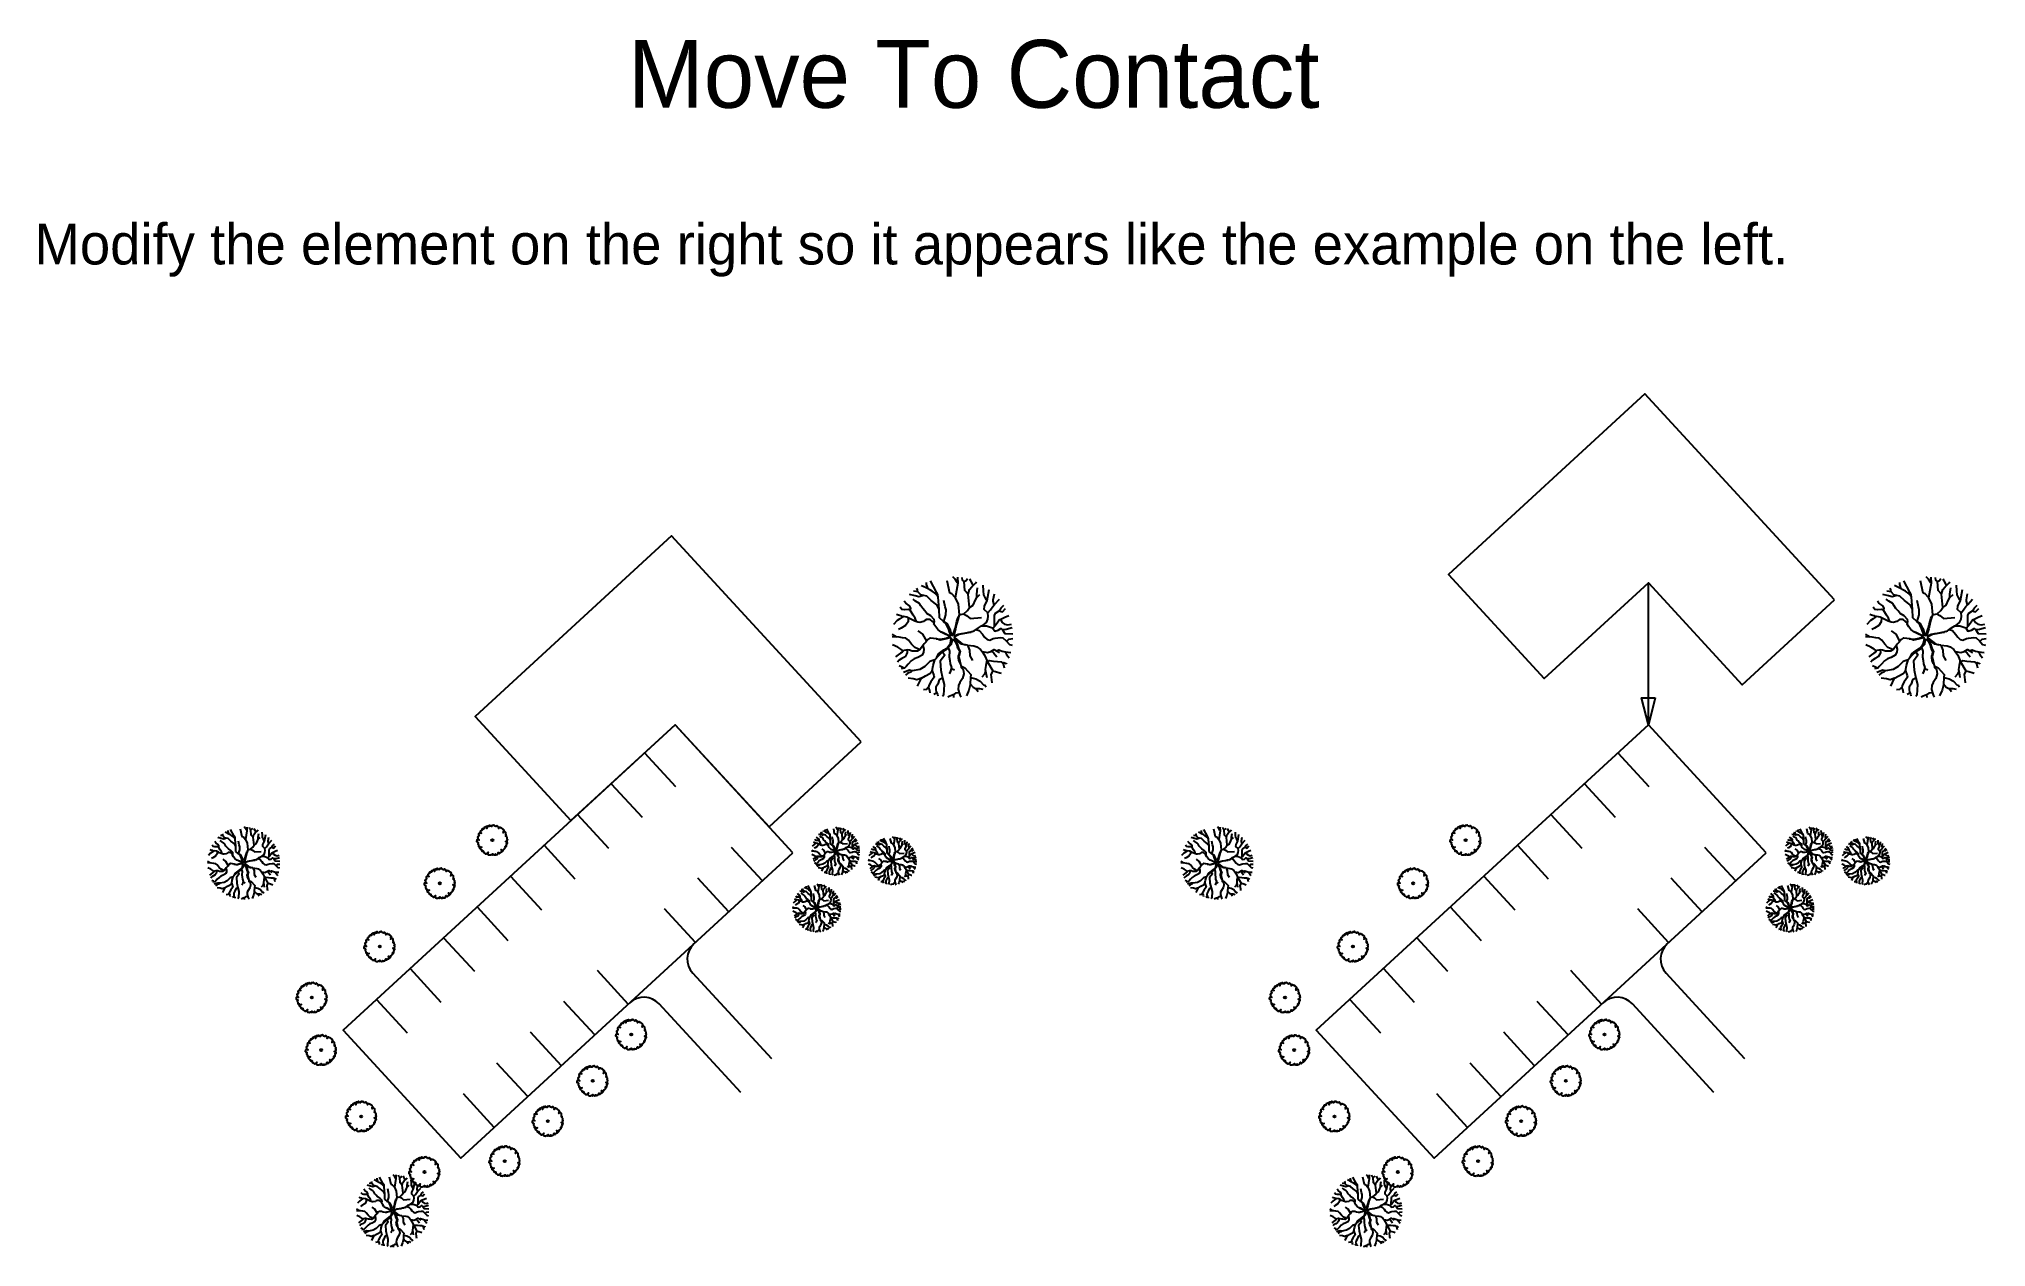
# Model space of a CAD drawing. Extents: x -76 to 67, y -47 to 42.
import ezdxf

# ---------------------------------------------------------------- set-up
doc = ezdxf.new("R2010")
doc.units = 0
for name, color, linetype in [('geometry', 7, 'Continuous'), ('Survey Exist Building', 7, 'Continuous'), ('Survey Exist Driveway', 7, 'Continuous'), ('Survey Exist Trees', 7, 'Continuous'), ('text', 7, 'Continuous')]:
    doc.layers.add(name, color=color, linetype=linetype)

msp = doc.modelspace()

# ---------------------------------------------------------------- texts
at = {"layer": 'text'}
for s, height, p in [('Move To Contact', 5, (-33.06, 36.56)), ('Modify the element on the right so it appears like the example on the left.', 3, (-76.76, 25.02))]:
    msp.add_text(s, height=height, dxfattribs=at).set_placement(p)

# ---------------------------------------------------------------- linework, layer by layer
at = {"layer": 'geometry'}
msp.add_line((42.06, -8.89), (42.06, 1.57), dxfattribs=at)
msp.add_lwpolyline([(42.56, -6.89), (42.06, -8.89), (41.56, -6.89)], close=True, dxfattribs=at)
at = {"layer": 'Survey Exist Building'}
for points in [[(55.77, 0.31), (41.81, 15.49), (27.35, 2.18), (34.4, -5.48), (42.06, 1.57), (48.97, -5.94)], [(-15.89, -10.15), (-29.85, 5.03), (-44.31, -8.28), (-37.26, -15.94), (-29.59, -8.89), (-22.68, -16.4)]]:
    msp.add_lwpolyline(points, close=True, dxfattribs=at)
at = {"layer": 'Survey Exist Driveway'}
for p, q in [((-31.84, -10.96), (-29.57, -13.42)), ((39.82, -10.96), (42.09, -13.42)), ((-34.3, -13.23), (-32.03, -15.69)), ((37.35, -13.23), (39.62, -15.69)), ((-36.77, -15.49), (-34.5, -17.96)), ((34.89, -15.49), (37.15, -17.96)), ((-39.24, -17.76), (-36.97, -20.23)), ((-23.17, -20.38), (-25.44, -17.91)), ((32.42, -17.76), (34.69, -20.23)), ((48.49, -20.38), (46.22, -17.91)), ((-41.71, -20.03), (-39.44, -22.5)), ((29.95, -20.03), (32.22, -22.5)), ((-25.64, -22.65), (-27.91, -20.18)), ((46.02, -22.65), (43.75, -20.18)), ((-44.17, -22.3), (-41.9, -24.77)), ((-28.1, -24.92), (-30.37, -22.45)), ((27.48, -22.3), (29.75, -24.77)), ((43.55, -24.92), (41.28, -22.45)), ((-46.64, -24.57), (-44.37, -27.04)), ((25.01, -24.57), (27.28, -27.04)), ((-49.11, -26.84), (-46.84, -29.31)), ((-33.04, -29.46), (-35.31, -26.99)), ((-22.48, -33.49), (-28.3, -27.17)), ((22.55, -26.84), (24.82, -29.31)), ((38.62, -29.46), (36.35, -26.99)), ((49.17, -33.49), (43.36, -27.17)), ((-51.58, -29.11), (-49.31, -31.58)), ((-35.51, -31.73), (-37.78, -29.26)), ((-24.76, -35.97), (-30.77, -29.44)), ((20.08, -29.11), (22.35, -31.58)), ((36.15, -31.73), (33.88, -29.26)), ((46.89, -35.97), (40.89, -29.44)), ((-37.97, -34), (-40.24, -31.53)), ((33.68, -34), (31.41, -31.53)), ((-40.44, -36.27), (-42.71, -33.8)), ((31.21, -36.27), (28.94, -33.8)), ((-42.91, -38.54), (-45.18, -36.07)), ((28.75, -38.54), (26.48, -36.07))]:
    msp.add_line(p, q, dxfattribs=at)
for points in [[(-20.93, -18.31), (-29.59, -8.89), (-54.04, -31.38), (-45.38, -40.81)], [(50.73, -18.31), (42.06, -8.89), (17.61, -31.38), (26.28, -40.81)]]:
    msp.add_lwpolyline(points, close=True, dxfattribs=at)
for centre, start, end in [((-27.18, -26.14), 132.6078, 222.6078), ((44.48, -26.14), 132.6078, 222.6078), ((-31.89, -30.47), 42.6078, 132.6078), ((39.77, -30.47), 42.6078, 132.6078)]:
    msp.add_arc(centre, 1.52, start, end, dxfattribs=at)
at = {"layer": 'Survey Exist Trees'}
for p, q in [((-43.53, -16.4), (-43.64, -16.46)), ((28.13, -16.4), (28.01, -16.46)), ((-43.05, -17.38), (-43.05, -17.38)), ((28.61, -17.38), (28.61, -17.38)), ((-47.39, -19.58), (-47.51, -19.65)), ((24.26, -19.58), (24.15, -19.65)), ((-46.91, -20.56), (-46.91, -20.56)), ((24.74, -20.56), (24.74, -20.56)), ((-51.82, -24.24), (-51.94, -24.31)), ((19.83, -24.24), (19.72, -24.31)), ((-51.34, -25.22), (-51.34, -25.22)), ((20.31, -25.22), (20.31, -25.22)), ((-56.82, -27.99), (-56.94, -28.06)), ((14.83, -27.99), (14.72, -28.06)), ((-56.34, -28.97), (-56.34, -28.97)), ((15.31, -28.97), (15.31, -28.97)), ((-33.3, -30.72), (-33.42, -30.79)), ((38.35, -30.72), (38.24, -30.79)), ((-56.14, -31.86), (-56.26, -31.92)), ((-55.66, -32.84), (-55.66, -32.84)), ((-32.82, -31.7), (-32.82, -31.7)), ((15.51, -31.86), (15.4, -31.92)), ((15.99, -32.84), (15.99, -32.84)), ((38.83, -31.7), (38.83, -31.7)), ((-36.14, -34.13), (-36.26, -34.2)), ((35.51, -34.13), (35.4, -34.2)), ((-35.66, -35.11), (-35.66, -35.11)), ((35.99, -35.11), (35.99, -35.11)), ((-53.19, -36.75), (-53.3, -36.81)), ((-39.44, -37.09), (-39.55, -37.15)), ((18.47, -36.75), (18.35, -36.81)), ((32.22, -37.09), (32.1, -37.15)), ((-52.71, -37.73), (-52.71, -37.73)), ((-38.96, -38.07), (-38.96, -38.07)), ((18.95, -37.73), (18.95, -37.73)), ((32.7, -38.07), (32.7, -38.07)), ((-42.62, -40.04), (-42.73, -40.11)), ((29.04, -40.04), (28.92, -40.11)), ((-48.53, -40.84), (-48.64, -40.91)), ((-42.14, -41.02), (-42.14, -41.02)), ((23.13, -40.84), (23.01, -40.91)), ((29.52, -41.02), (29.52, -41.02)), ((-48.05, -41.82), (-48.05, -41.82)), ((23.61, -41.82), (23.61, -41.82))]:
    msp.add_line(p, q, dxfattribs=at)
for points in [[(-10.97, 1.12), (-11.09, 1.44), (-11.09, 1.59)], [(-10.14, -1), (-10.15, -0.37), (-10.22, 0.52), (-10.24, 0.71), (-10.35, 0.88), (-10.8, 1.71)], [(-8.98, 0.5), (-9.21, 0.75), (-9.37, 0.81), (-9.57, 1.72)], [(-8.81, 1.57), (-8.97, 1.84), (-9.14, 2.02)], [(-8.81, 1.99), (-8.79, 1.54), (-8.97, 0.46), (-8.75, 0), (-8.68, -0.79), (-8.33, -0.72), (-8.06, -0.47), (-7.91, -0.25), (-8.01, 0.74), (-8.26, 1), (-8.31, 1.67), (-8.43, 1.78), (-8.45, 1.96)], [(-8.31, 1.67), (-8.16, 1.74), (-8.06, 1.88)], [(-8.01, 0.74), (-7.92, 1.07), (-7.76, 1.27), (-7.45, 1.57), (-7.41, 1.65)], [(-7.64, 1.39), (-7.83, 1.71), (-7.89, 1.83)], [(60.68, 1.12), (60.57, 1.44), (60.57, 1.59)], [(61.52, -1), (61.5, -0.37), (61.43, 0.52), (61.42, 0.71), (61.3, 0.88), (60.86, 1.71)], [(62.68, 0.5), (62.44, 0.75), (62.28, 0.81), (62.09, 1.72)], [(62.85, 1.57), (62.69, 1.84), (62.52, 2.02)], [(62.85, 1.99), (62.87, 1.54), (62.69, 0.46), (62.91, 0), (62.98, -0.79), (63.33, -0.72), (63.59, -0.47), (63.75, -0.25), (63.64, 0.74), (63.4, 1), (63.34, 1.67), (63.23, 1.78), (63.2, 1.96)], [(63.34, 1.67), (63.49, 1.74), (63.59, 1.88)], [(63.64, 0.74), (63.74, 1.07), (63.9, 1.27), (64.21, 1.57), (64.25, 1.65)], [(64.02, 1.39), (63.83, 1.71), (63.76, 1.83)], [(-11.82, -1.29), (-11.92, -1.02), (-12.06, -0.8), (-12.29, -0.43), (-12.23, -0.3), (-12.33, -0.12), (-12.61, 0.07), (-12.74, 0.23)], [(-11.28, 0.63), (-11.64, 0.53), (-11.93, 0.61), (-12.33, 0.71)], [(-10.26, -1.86), (-10.26, -1.86), (-10.41, -1.67), (-10.54, -1.46), (-10.5, -1.27), (-10.51, -1.12), (-10.77, -0.87), (-11.05, -0.69), (-11.2, -0.5), (-11.36, -0.33), (-11.5, -0.11), (-11.6, 0.04), (-11.89, 0.22), (-12.08, 0.36)], [(-10.15, -0.37), (-10.32, -0.04), (-10.75, 0.26), (-11.07, 0.58), (-11.51, 0.69), (-11.73, 0.9), (-12.04, 0.97)], [(-11.73, 0.9), (-11.75, 1.06), (-11.79, 1.17)], [(-10.22, 0.52), (-10.41, 0.77), (-10.66, 0.96), (-10.8, 1.03), (-11.07, 1.17), (-11.39, 1.33), (-11.46, 1.38)], [(-9.81, -1.28), (-9.66, -0.79), (-9.65, -0.41), (-9.71, -0.19), (-9.8, 0.26)], [(-7.91, -0.24), (-7.66, -0.07), (-7.49, 0.32), (-7.39, 0.5), (-7.15, 0.72)], [(-7.39, 0.5), (-7.39, 0.74), (-7.33, 1.2)], [(-6.99, -1.6), (-6.68, -1.36), (-6.57, -1.1), (-6.54, -0.89), (-6.57, -0.64), (-6.84, -0.39), (-6.82, -0.14), (-6.62, 0.26), (-6.48, 1.09)], [(-6.62, 0.26), (-6.67, 0.32), (-6.77, 0.5), (-6.87, 0.7), (-6.89, 0.99), (-6.91, 1.4)], [(-6.57, -0.64), (-6.38, -0.42), (-6.21, -0.18), (-6.09, -0.03), (-5.72, 0.37)], [(-6.1, -0.04), (-6.17, 0.23), (-6.17, 0.33), (-6.09, 0.77)], [(59.84, -1.29), (59.74, -1.02), (59.6, -0.8), (59.37, -0.43), (59.43, -0.3), (59.33, -0.12), (59.04, 0.07), (58.92, 0.23)], [(60.37, 0.63), (60.01, 0.53), (59.73, 0.61), (59.33, 0.71)], [(61.39, -1.86), (61.39, -1.86), (61.24, -1.67), (61.12, -1.46), (61.16, -1.27), (61.15, -1.12), (60.89, -0.87), (60.61, -0.69), (60.45, -0.5), (60.29, -0.33), (60.15, -0.11), (60.05, 0.04), (59.77, 0.22), (59.57, 0.36)], [(61.5, -0.37), (61.33, -0.04), (60.91, 0.26), (60.58, 0.58), (60.14, 0.69), (59.93, 0.9), (59.61, 0.97)], [(59.93, 0.9), (59.91, 1.06), (59.86, 1.17)], [(61.43, 0.52), (61.25, 0.77), (60.99, 0.96), (60.85, 1.03), (60.58, 1.17), (60.27, 1.33), (60.19, 1.38)], [(61.85, -1.28), (62, -0.79), (62, -0.41), (61.94, -0.19), (61.86, 0.26)], [(63.75, -0.24), (63.99, -0.07), (64.16, 0.32), (64.26, 0.5), (64.51, 0.72)], [(64.26, 0.5), (64.26, 0.74), (64.32, 1.2)], [(64.67, -1.6), (64.97, -1.36), (65.09, -1.1), (65.11, -0.89), (65.09, -0.64), (64.82, -0.39), (64.84, -0.14), (65.04, 0.26), (65.18, 1.09)], [(65.04, 0.26), (64.99, 0.32), (64.89, 0.5), (64.79, 0.7), (64.76, 0.99), (64.75, 1.4)], [(65.09, -0.64), (65.27, -0.42), (65.44, -0.18), (65.57, -0.03), (65.93, 0.37)], [(65.56, -0.04), (65.49, 0.23), (65.49, 0.33), (65.56, 0.77)], [(-10.53, -1.4), (-10.65, -1.27), (-10.82, -1.13), (-10.96, -1.13), (-11.09, -1.14), (-11.21, -1.2), (-11.31, -1.27), (-11.58, -1.34), (-11.72, -1.33), (-11.95, -1.24), (-12.13, -1.16), (-12.29, -1.07), (-12.53, -0.96), (-12.78, -0.9), (-12.91, -0.99), (-13.05, -1.09), (-13.24, -1.21), (-13.52, -1.49)], [(-12.84, -0.94), (-12.97, -0.86), (-13.15, -0.82), (-13.29, -0.75)], [(-12.43, -1.01), (-12.44, -1.29), (-12.63, -1.57), (-12.96, -1.77), (-13.14, -1.87)], [(-12.28, -0.44), (-12.44, -0.4), (-12.71, -0.42), (-12.91, -0.38), (-13.03, -0.22)], [(-10.05, -2.02), (-9.9, -2.07), (-9.7, -2.16), (-9.52, -2.25), (-9.36, -2.31), (-9.32, -2.31), (-9.3, -2.27), (-9.36, -2.1), (-9.47, -1.8), (-9.58, -1.56), (-9.64, -1.44), (-9.83, -1.27), (-10.14, -1)], [(-9.89, -1.23), (-9.71, -1.34), (-9.58, -1.42), (-9.47, -1.64), (-9.38, -1.84), (-9.29, -2.1), (-9.23, -2.26), (-9.21, -2.3), (-9.17, -2.28), (-9.13, -2.18), (-9.06, -2.01), (-8.98, -1.78), (-8.91, -1.5), (-8.85, -1.24), (-8.79, -1.04), (-8.71, -0.91)], [(-8.68, -0.79), (-8.79, -1.16), (-8.87, -1.47), (-8.95, -1.82), (-9.06, -2.18), (-9.08, -2.23), (-9.06, -2.3), (-9.01, -2.3), (-8.76, -2.22), (-8.49, -2.16), (-8.18, -2.12), (-7.97, -2.07), (-7.79, -2.05)], [(-8.36, -0.72), (-8.13, -0.83), (-7.87, -1.05), (-7.03, -0.99)], [(-7.7, -2.02), (-7.57, -1.97), (-7.27, -1.73), (-7.03, -1.6), (-6.67, -1.59), (-6.29, -1.72), (-6.17, -1.73), (-6.05, -1.6), (-5.89, -1.38), (-5.73, -1.16), (-5.56, -1.08), (-5.32, -0.96), (-5.02, -0.84)], [(-6.07, -1.63), (-6.07, -0.83), (-6.01, -0.67), (-5.73, -0.48), (-5.59, -0.26), (-5.4, -0.08)], [(-5.73, -0.48), (-5.6, -0.54), (-5.5, -0.57), (-5.27, -0.31)], [(-5.65, -1.12), (-5.51, -1.35), (-5.34, -1.46), (-5.09, -1.52), (-4.84, -1.46)], [(61.13, -1.4), (61, -1.27), (60.83, -1.13), (60.69, -1.13), (60.56, -1.14), (60.45, -1.2), (60.35, -1.27), (60.08, -1.34), (59.94, -1.33), (59.71, -1.24), (59.52, -1.16), (59.37, -1.07), (59.13, -0.96), (58.87, -0.9), (58.74, -0.99), (58.6, -1.09), (58.42, -1.21), (58.14, -1.49)], [(58.81, -0.94), (58.69, -0.86), (58.5, -0.82), (58.36, -0.75)], [(59.23, -1.01), (59.21, -1.29), (59.03, -1.57), (58.7, -1.77), (58.52, -1.87)], [(59.37, -0.44), (59.21, -0.4), (58.94, -0.42), (58.74, -0.38), (58.62, -0.22)], [(61.6, -2.02), (61.75, -2.07), (61.95, -2.16), (62.14, -2.25), (62.3, -2.31), (62.34, -2.31), (62.35, -2.27), (62.29, -2.1), (62.18, -1.8), (62.08, -1.56), (62.01, -1.44), (61.82, -1.27), (61.52, -1)], [(61.77, -1.23), (61.95, -1.34), (62.08, -1.42), (62.18, -1.64), (62.28, -1.84), (62.37, -2.1), (62.42, -2.26), (62.45, -2.3), (62.49, -2.28), (62.53, -2.18), (62.59, -2.01), (62.67, -1.78), (62.74, -1.5), (62.81, -1.24), (62.86, -1.04), (62.94, -0.91)], [(62.98, -0.79), (62.86, -1.16), (62.79, -1.47), (62.7, -1.82), (62.59, -2.18), (62.57, -2.23), (62.6, -2.3), (62.65, -2.3), (62.89, -2.22), (63.16, -2.16), (63.48, -2.12), (63.69, -2.07), (63.86, -2.05)], [(63.3, -0.72), (63.53, -0.83), (63.78, -1.05), (64.62, -0.99)], [(63.96, -2.02), (64.09, -1.97), (64.39, -1.73), (64.63, -1.6), (64.98, -1.59), (65.37, -1.72), (65.48, -1.73), (65.61, -1.6), (65.77, -1.38), (65.92, -1.16), (66.09, -1.08), (66.34, -0.96), (66.63, -0.84)], [(65.58, -1.63), (65.58, -0.83), (65.65, -0.67), (65.92, -0.48), (66.06, -0.26), (66.26, -0.08)], [(65.92, -0.48), (66.05, -0.54), (66.15, -0.57), (66.39, -0.31)], [(66, -1.12), (66.15, -1.35), (66.32, -1.46), (66.56, -1.52), (66.82, -1.46)], [(-13.27, -2.42), (-13.62, -2.24)], [(-11.61, -3.35), (-11.72, -3.29), (-11.95, -3.18), (-12.19, -2.95), (-12.42, -2.65), (-12.6, -2.51), (-12.86, -2.47), (-13.11, -2.42), (-13.62, -2.4)], [(-10.8, -2.5), (-10.83, -2.5), (-10.98, -2.61), (-11.14, -2.79), (-11.25, -2.92), (-11.34, -3.02), (-11.45, -3.18), (-11.55, -3.31), (-11.65, -3.39), (-11.77, -3.46), (-12.02, -3.45), (-12.15, -3.45), (-12.35, -3.39), (-12.49, -3.36), (-12.62, -3.38), (-12.76, -3.42), (-12.88, -3.53), (-13, -3.6), (-13.17, -3.72), (-13.37, -3.89)], [(-11.07, -2.72), (-11.36, -2.21), (-11.69, -1.96)], [(-10.35, -3.95), (-10.2, -3.66), (-10.01, -3.52), (-9.81, -3.37), (-9.6, -3.23), (-9.41, -3.01), (-9.33, -2.88), (-9.27, -2.54), (-9.29, -2.48), (-9.34, -2.47), (-9.64, -2.56), (-9.95, -2.62), (-10.08, -2.64), (-10.34, -2.56), (-10.57, -2.52), (-10.8, -2.5)], [(-8.59, -4.4), (-8.71, -4.15), (-8.73, -3.92), (-8.74, -3.84), (-8.69, -3.7), (-8.64, -3.48), (-8.77, -3.27), (-8.83, -3.01), (-8.93, -2.83), (-9.07, -2.64), (-9.12, -2.61), (-9.17, -2.62), (-9.2, -2.68), (-9.26, -2.9), (-9.28, -2.97), (-9.48, -3.2), (-9.58, -3.31), (-9.9, -3.51), (-10.21, -3.8), (-10.48, -4.09)], [(-10.38, -2.56), (-10.13, -2.58), (-9.9, -2.56), (-9.65, -2.5), (-9.42, -2.4), (-9.4, -2.36), (-9.43, -2.33), (-9.8, -2.16), (-10, -2.06), (-10.26, -1.86)], [(-7.7, -2.02), (-7.88, -2.08), (-8.13, -2.14), (-8.41, -2.19), (-8.68, -2.23), (-8.87, -2.32), (-9.04, -2.4), (-9.06, -2.43), (-9.01, -2.49), (-8.86, -2.61), (-8.59, -2.83), (-8.46, -2.91), (-8.22, -2.99)], [(-8.07, -3.02), (-8.51, -2.94), (-8.71, -2.79), (-9.04, -2.58), (-8.92, -2.77), (-8.81, -2.94), (-8.77, -3.09), (-8.7, -3.32), (-8.6, -3.49), (-8.7, -3.89), (-8.57, -4.52)], [(-7.45, -1.87), (-7.21, -1.94), (-6.97, -2.21), (-6.82, -2.43), (-6.63, -2.6), (-6.43, -2.66), (-6.18, -2.54), (-6.02, -2.5), (-5.65, -2.46), (-5.47, -2.47), (-5.22, -2.7), (-4.98, -2.97), (-4.77, -3.02)], [(-6.22, -1.73), (-6.06, -1.99), (-5.82, -1.92), (-5.62, -1.79), (-5.48, -1.89), (-5.31, -2.16), (-4.74, -2.18)], [(-5.51, -1.87), (-5.41, -1.87), (-5.21, -1.85), (-4.79, -1.72)], [(-5.19, -2.74), (-5.03, -2.57), (-4.73, -2.53)], [(58.39, -2.42), (58.04, -2.24)], [(60.05, -3.35), (59.93, -3.29), (59.7, -3.18), (59.46, -2.95), (59.24, -2.65), (59.05, -2.51), (58.8, -2.47), (58.54, -2.42), (58.04, -2.4)], [(60.86, -2.5), (60.83, -2.5), (60.67, -2.61), (60.52, -2.79), (60.4, -2.92), (60.32, -3.02), (60.2, -3.18), (60.1, -3.31), (60, -3.39), (59.89, -3.46), (59.63, -3.45), (59.51, -3.45), (59.31, -3.39), (59.16, -3.36), (59.04, -3.38), (58.89, -3.42), (58.78, -3.53), (58.65, -3.6), (58.48, -3.72), (58.28, -3.89)], [(60.58, -2.72), (60.3, -2.21), (59.97, -1.96)], [(61.3, -3.95), (61.46, -3.66), (61.64, -3.52), (61.84, -3.37), (62.05, -3.23), (62.25, -3.01), (62.32, -2.88), (62.38, -2.54), (62.36, -2.48), (62.31, -2.47), (62.01, -2.56), (61.71, -2.62), (61.58, -2.64), (61.31, -2.56), (61.08, -2.52), (60.86, -2.5)], [(63.06, -4.4), (62.95, -4.15), (62.93, -3.92), (62.92, -3.84), (62.97, -3.7), (63.01, -3.48), (62.89, -3.27), (62.82, -3.01), (62.73, -2.83), (62.59, -2.64), (62.54, -2.61), (62.49, -2.62), (62.45, -2.68), (62.4, -2.9), (62.38, -2.97), (62.18, -3.2), (62.07, -3.31), (61.76, -3.51), (61.44, -3.8), (61.18, -4.09)], [(61.27, -2.56), (61.52, -2.58), (61.75, -2.56), (62, -2.5), (62.23, -2.4), (62.25, -2.36), (62.23, -2.33), (61.86, -2.16), (61.65, -2.06), (61.39, -1.86)], [(63.96, -2.02), (63.77, -2.08), (63.52, -2.14), (63.25, -2.19), (62.97, -2.23), (62.79, -2.32), (62.62, -2.4), (62.6, -2.43), (62.64, -2.49), (62.79, -2.61), (63.07, -2.83), (63.19, -2.91), (63.44, -2.99)], [(63.59, -3.02), (63.15, -2.94), (62.94, -2.79), (62.62, -2.58), (62.74, -2.77), (62.85, -2.94), (62.88, -3.09), (62.96, -3.32), (63.06, -3.49), (62.96, -3.89), (63.09, -4.52)], [(64.21, -1.87), (64.44, -1.94), (64.68, -2.21), (64.84, -2.43), (65.02, -2.6), (65.22, -2.66), (65.48, -2.54), (65.64, -2.5), (66.01, -2.46), (66.19, -2.47), (66.43, -2.7), (66.67, -2.97), (66.88, -3.02)], [(65.43, -1.73), (65.59, -1.99), (65.84, -1.92), (66.04, -1.79), (66.18, -1.89), (66.35, -2.16), (66.92, -2.18)], [(66.14, -1.87), (66.25, -1.87), (66.45, -1.85), (66.87, -1.72)], [(66.46, -2.74), (66.63, -2.57), (66.92, -2.53)], [(-12.79, -3.45), (-12.97, -3.32), (-13.2, -3.16), (-13.58, -3)], [(-12.52, -3.37), (-12.52, -3.55), (-12.55, -3.69), (-12.66, -3.87), (-12.91, -4), (-13.09, -4.12), (-13.22, -4.27)], [(-11.35, -3.04), (-11.28, -3.31), (-11.3, -3.53), (-11.41, -3.75), (-11.73, -3.92), (-12, -4.02), (-12.21, -4.17), (-12.44, -4.41), (-12.59, -4.6), (-12.71, -4.71), (-12.96, -4.76)], [(-11.75, -6.05), (-11.46, -5.45), (-11.17, -5.27), (-10.84, -5.11), (-10.66, -4.9), (-10.59, -4.52), (-10.48, -4.09), (-10.84, -4.23), (-11.21, -4.59), (-11.58, -4.8), (-12.13, -4.9), (-12.33, -4.87), (-12.78, -5.03)], [(-9.9, -3.51), (-9.74, -3.76), (-10.08, -4.2), (-10.04, -4.87), (-9.91, -5.44), (-9.78, -5.91), (-9.83, -6.7), (-9.9, -6.8)], [(-9.48, -3.2), (-9.39, -3.46), (-9.41, -3.88), (-9.38, -4.16), (-9.34, -4.4), (-9.24, -4.67), (-9.34, -5.01), (-9.41, -5.13)], [(-8.07, -3.02), (-7.59, -3.08), (-7.38, -3.13), (-7.1, -3.34), (-7, -3.49), (-6.82, -3.76), (-6.6, -4.24), (-6.21, -4.91), (-6.35, -5.17), (-6.29, -5.58), (-6.27, -5.79)], [(-8.07, -3.02), (-7.91, -3.38), (-7.89, -3.81), (-7.69, -4.15)], [(-7, -3.49), (-6.59, -3.57), (-6.35, -3.48), (-6.11, -3.34), (-5.72, -3.57)], [(-6.65, -4.14), (-6.72, -4.52), (-6.77, -4.8), (-6.71, -5.06), (-6.65, -5.39)], [(-6.6, -4.24), (-6.45, -4.16), (-6.15, -4.19), (-5.85, -4.22), (-5.58, -4.24), (-5.44, -4.38), (-5.36, -4.7)], [(-6.3, -3.45), (-6.14, -3.6), (-5.91, -3.88)], [(-5.94, -3.44), (-5.77, -3.37), (-5.51, -3.45), (-5.27, -3.52), (-4.88, -3.56)], [(-5.51, -4.31), (-5.4, -4.29), (-5.21, -4.38), (-5.2, -4.41)], [(-5.3, -3.52), (-5.2, -3.7), (-5.01, -3.96)], [(58.87, -3.45), (58.68, -3.32), (58.45, -3.16), (58.07, -3)], [(59.13, -3.37), (59.14, -3.55), (59.11, -3.69), (58.99, -3.87), (58.75, -4), (58.57, -4.12), (58.43, -4.27)], [(60.3, -3.04), (60.37, -3.31), (60.36, -3.53), (60.24, -3.75), (59.93, -3.92), (59.66, -4.02), (59.45, -4.17), (59.22, -4.41), (59.06, -4.6), (58.95, -4.71), (58.7, -4.76)], [(59.9, -6.05), (60.19, -5.45), (60.49, -5.27), (60.81, -5.11), (61, -4.9), (61.07, -4.52), (61.18, -4.09), (60.82, -4.23), (60.45, -4.59), (60.08, -4.8), (59.53, -4.9), (59.32, -4.87), (58.87, -5.03)], [(61.76, -3.51), (61.91, -3.76), (61.58, -4.2), (61.62, -4.87), (61.75, -5.44), (61.87, -5.91), (61.82, -6.7), (61.76, -6.8)], [(62.18, -3.2), (62.26, -3.46), (62.25, -3.88), (62.28, -4.16), (62.32, -4.4), (62.42, -4.67), (62.32, -5.01), (62.25, -5.13)], [(63.59, -3.02), (64.06, -3.08), (64.27, -3.13), (64.55, -3.34), (64.65, -3.49), (64.84, -3.76), (65.05, -4.24), (65.44, -4.91), (65.3, -5.17), (65.37, -5.58), (65.38, -5.79)], [(63.59, -3.02), (63.75, -3.38), (63.77, -3.81), (63.97, -4.15)], [(64.65, -3.49), (65.06, -3.57), (65.31, -3.48), (65.55, -3.34), (65.93, -3.57)], [(65.01, -4.14), (64.93, -4.52), (64.89, -4.8), (64.95, -5.06), (65, -5.39)], [(65.05, -4.24), (65.21, -4.16), (65.5, -4.19), (65.8, -4.22), (66.07, -4.24), (66.21, -4.38), (66.3, -4.7)], [(65.35, -3.45), (65.52, -3.6), (65.75, -3.88)], [(65.71, -3.44), (65.89, -3.37), (66.15, -3.45), (66.39, -3.52), (66.78, -3.56)], [(66.14, -4.31), (66.26, -4.29), (66.44, -4.38), (66.46, -4.41)], [(66.36, -3.52), (66.46, -3.7), (66.65, -3.96)], [(-12.76, -4.72), (-12.87, -4.63), (-13.09, -4.53)], [(-12.13, -4.89), (-12.25, -5.01), (-12.47, -5.08), (-12.63, -5.22)], [(-11.46, -5.45), (-11.8, -5.57), (-12.06, -5.51), (-12.44, -5.44)], [(-10.66, -4.9), (-10.55, -5.26), (-10.51, -5.38), (-10.76, -5.71), (-10.91, -5.98), (-10.95, -6.15), (-10.86, -6.35), (-10.85, -6.54)], [(-9.91, -5.44), (-10.15, -5.58), (-10.25, -5.88), (-10.39, -6.11), (-10.41, -6.32), (-10.38, -6.45), (-10.28, -6.62), (-10.26, -6.74)], [(-9.25, -4.73), (-9.2, -4.76), (-9.03, -4.84)], [(-8.57, -4.52), (-8.53, -4.67), (-8.39, -4.8), (-8.33, -5.14), (-8.43, -5.47), (-8.63, -5.78), (-8.73, -6), (-8.76, -6.28), (-8.62, -6.67), (-8.53, -6.82)], [(-8.56, -4.55), (-8.27, -4.68), (-7.82, -5.17), (-7.85, -5.4), (-7.88, -5.88), (-7.89, -6.04), (-7.97, -6.34), (-8.15, -6.75)], [(-7.85, -5.4), (-7.45, -5.5), (-7.13, -5.68), (-6.9, -5.94), (-6.78, -5.97), (-6.71, -6.1)], [(-6.74, -4.94), (-6.82, -5.16), (-7.02, -5.37)], [(-6.22, -4.91), (-6, -4.95), (-5.69, -5.05), (-5.6, -5.07)], [(58.9, -4.72), (58.79, -4.63), (58.57, -4.53)], [(59.53, -4.89), (59.4, -5.01), (59.19, -5.08), (59.02, -5.22)], [(60.19, -5.45), (59.86, -5.57), (59.6, -5.51), (59.21, -5.44)], [(61, -4.9), (61.11, -5.26), (61.15, -5.38), (60.89, -5.71), (60.75, -5.98), (60.71, -6.15), (60.79, -6.35), (60.81, -6.54)], [(61.75, -5.44), (61.5, -5.58), (61.4, -5.88), (61.26, -6.11), (61.25, -6.32), (61.28, -6.45), (61.37, -6.62), (61.39, -6.74)], [(62.4, -4.73), (62.46, -4.76), (62.63, -4.84)], [(63.09, -4.52), (63.13, -4.67), (63.27, -4.8), (63.33, -5.14), (63.23, -5.47), (63.03, -5.78), (62.93, -6), (62.9, -6.28), (63.04, -6.67), (63.13, -6.82)], [(63.1, -4.55), (63.39, -4.68), (63.84, -5.17), (63.81, -5.4), (63.78, -5.88), (63.76, -6.04), (63.69, -6.34), (63.5, -6.75)], [(63.81, -5.4), (64.2, -5.5), (64.52, -5.68), (64.76, -5.94), (64.87, -5.97), (64.95, -6.1)], [(64.92, -4.94), (64.83, -5.16), (64.63, -5.37)], [(65.44, -4.91), (65.66, -4.95), (65.97, -5.05), (66.05, -5.07)], [(-10.93, -6.1), (-11.09, -6.29), (-11.31, -6.32)], [(-10.35, -6.5), (-10.45, -6.61), (-10.54, -6.66)], [(-8.67, -6.53), (-8.96, -6.55), (-9.13, -6.68), (-9.36, -6.78), (-9.51, -6.86)], [(-9.11, -6.67), (-9.1, -6.87)], [(-7.88, -5.87), (-7.66, -6.11), (-7.47, -6.21), (-7.18, -6.2), (-6.95, -6.27)], [(-7.45, -6.21), (-7.28, -6.44)], [(60.72, -6.1), (60.56, -6.29), (60.34, -6.32)], [(61.31, -6.5), (61.2, -6.61), (61.12, -6.66)], [(62.99, -6.53), (62.7, -6.55), (62.53, -6.68), (62.3, -6.78), (62.15, -6.86)], [(62.54, -6.67), (62.55, -6.87)], [(63.78, -5.87), (63.99, -6.11), (64.19, -6.21), (64.47, -6.2), (64.71, -6.27)], [(64.2, -6.21), (64.38, -6.44)], [(-62.62, -17.24), (-62.83, -17.3), (-63.01, -17.25), (-63.25, -17.19)], [(-61.94, -17.83), (-62.04, -17.64), (-62.3, -17.46), (-62.49, -17.27), (-62.76, -17.2), (-62.89, -17.07), (-63.07, -17.03)], [(-62.89, -17.07), (-62.9, -16.98), (-62.92, -16.92)], [(-61.98, -17.3), (-62.09, -17.15), (-62.25, -17.04), (-62.33, -17), (-62.49, -16.91), (-62.68, -16.82), (-62.73, -16.79)], [(-62.43, -16.94), (-62.5, -16.75), (-62.5, -16.66)], [(-61.93, -18.22), (-61.94, -17.83), (-61.98, -17.3), (-61.99, -17.19), (-62.06, -17.09), (-62.33, -16.59)], [(-61.24, -17.32), (-61.38, -17.16), (-61.47, -17.13), (-61.59, -16.58)], [(-61.13, -16.67), (-61.23, -16.51), (-61.33, -16.41)], [(-61.13, -16.42), (-61.12, -16.69), (-61.23, -17.34), (-61.1, -17.61), (-61.06, -18.09), (-60.85, -18.05), (-60.69, -17.9), (-60.59, -17.76), (-60.66, -17.17), (-60.8, -17.02), (-60.84, -16.61), (-60.91, -16.55), (-60.92, -16.44)], [(-60.84, -16.61), (-60.75, -16.57), (-60.69, -16.49)], [(-60.66, -17.17), (-60.6, -16.97), (-60.5, -16.85), (-60.32, -16.67), (-60.29, -16.63)], [(-60.59, -17.76), (-60.45, -17.66), (-60.34, -17.43), (-60.28, -17.31), (-60.14, -17.19)], [(-60.43, -16.78), (-60.55, -16.59), (-60.58, -16.52)], [(-60.28, -17.31), (-60.28, -17.17), (-60.25, -16.9)], [(-60.04, -18.58), (-59.86, -18.43), (-59.79, -18.28), (-59.77, -18.15), (-59.79, -18), (-59.95, -17.85), (-59.94, -17.7), (-59.82, -17.46), (-59.73, -16.96)], [(-59.82, -17.46), (-59.85, -17.43), (-59.91, -17.31), (-59.97, -17.2), (-59.98, -17.02), (-59.99, -16.78)], [(-59.51, -17.64), (-59.55, -17.48), (-59.55, -17.42), (-59.51, -17.15)], [(-43.98, -16.87), (-43.99, -16.87), (-44.01, -16.86), (-44.02, -16.87), (-44.03, -16.87), (-44.05, -16.88), (-44.05, -16.9), (-44.05, -16.91), (-44.06, -16.92), (-44.07, -16.94), (-44.07, -16.95), (-44.06, -16.95), (-44.06, -16.96), (-44.05, -16.98), (-44.05, -16.99), (-44.03, -17), (-44.03, -17.01), (-44.03, -17.02), (-44.04, -17.04), (-44.05, -17.05), (-44.05, -17.06), (-44.05, -17.08), (-44.06, -17.09), (-44.07, -17.1), (-44.09, -17.11), (-44.11, -17.12), (-44.12, -17.12), (-44.12, -17.12), (-44.12, -17.11), (-44.13, -17.13), (-44.13, -17.13), (-44.12, -17.13), (-44.12, -17.14), (-44.13, -17.14), (-44.14, -17.16), (-44.12, -17.17), (-44.12, -17.19), (-44.11, -17.2), (-44.11, -17.21), (-44.11, -17.23), (-44.11, -17.24), (-44.11, -17.25), (-44.11, -17.27), (-44.11, -17.28), (-44.09, -17.28), (-44.09, -17.29), (-44.09, -17.31), (-44.09, -17.32), (-44.01, -17.37), (-44.1, -17.35), (-44.11, -17.35), (-44.13, -17.35), (-44.14, -17.35), (-44.15, -17.34), (-44.17, -17.35), (-44.18, -17.35), (-44.19, -17.37), (-44.19, -17.38), (-44.19, -17.4), (-44.2, -17.42), (-44.2, -17.44), (-44.21, -17.45), (-44.21, -17.46), (-44.21, -17.48), (-44.2, -17.49), (-44.19, -17.5), (-44.17, -17.51), (-44.15, -17.51), (-44.14, -17.51), (-44.13, -17.52), (-44.14, -17.52), (-44.14, -17.53), (-44.14, -17.54), (-44.13, -17.54), (-44.11, -17.55), (-44.1, -17.55), (-44.09, -17.56), (-44.08, -17.57), (-44.09, -17.58), (-44.09, -17.6), (-44.1, -17.61), (-44.1, -17.61), (-44.1, -17.62), (-44.09, -17.62), (-44.1, -17.63), (-44.1, -17.63), (-44.11, -17.64), (-44.12, -17.65), (-44.11, -17.66), (-44.11, -17.68), (-44.1, -17.69), (-44.09, -17.71), (-44.08, -17.71), (-44.07, -17.73), (-44.07, -17.74), (-44.07, -17.75), (-44.07, -17.77), (-44.07, -17.78), (-44.07, -17.79), (-44.07, -17.81), (-44.07, -17.82)], [(-43.64, -16.46), (-43.66, -16.46), (-43.65, -16.48), (-43.65, -16.49), (-43.64, -16.5), (-43.64, -16.52), (-43.64, -16.53), (-43.65, -16.54), (-43.66, -16.55), (-43.68, -16.56), (-43.7, -16.57), (-43.71, -16.56), (-43.71, -16.55), (-43.72, -16.53), (-43.74, -16.54), (-43.75, -16.55), (-43.76, -16.55), (-43.78, -16.55), (-43.79, -16.55), (-43.8, -16.57), (-43.82, -16.57), (-43.8, -16.59), (-43.8, -16.6), (-43.81, -16.61), (-43.81, -16.63), (-43.81, -16.64), (-43.81, -16.65), (-43.82, -16.67), (-43.83, -16.68), (-43.84, -16.69), (-43.86, -16.69), (-43.87, -16.69), (-43.88, -16.69), (-43.9, -16.7), (-43.91, -16.71), (-43.93, -16.71), (-43.94, -16.73), (-43.94, -16.75), (-43.94, -16.76), (-43.94, -16.77), (-43.94, -16.79), (-43.94, -16.81), (-43.93, -16.83), (-43.84, -16.87), (-43.94, -16.85), (-43.95, -16.86), (-43.97, -16.86), (-43.98, -16.87)], [(-42.52, -16.44), (-42.53, -16.45), (-42.59, -16.52), (-42.56, -16.44), (-42.58, -16.44), (-42.6, -16.44), (-42.61, -16.43), (-42.63, -16.43), (-42.63, -16.42), (-42.63, -16.4), (-42.63, -16.39), (-42.61, -16.39), (-42.63, -16.38), (-42.65, -16.37), (-42.67, -16.36), (-42.67, -16.34), (-42.69, -16.34), (-42.7, -16.33), (-42.71, -16.33), (-42.73, -16.33), (-42.73, -16.34), (-42.75, -16.36), (-42.76, -16.36), (-42.77, -16.38), (-42.79, -16.38), (-42.81, -16.36), (-42.82, -16.35), (-42.83, -16.35), (-42.85, -16.35), (-42.87, -16.35), (-42.87, -16.34), (-42.89, -16.33), (-42.89, -16.32), (-42.89, -16.3), (-42.9, -16.29), (-42.91, -16.28), (-42.93, -16.27), (-42.94, -16.27), (-42.96, -16.28), (-42.96, -16.29), (-42.98, -16.3), (-42.99, -16.3), (-43, -16.3), (-43.02, -16.29), (-43.04, -16.29), (-43.05, -16.29), (-43.06, -16.3), (-43.08, -16.3), (-43.09, -16.31), (-43.1, -16.32), (-43.11, -16.33), (-43.1, -16.34), (-43.09, -16.36), (-43.1, -16.37), (-43.11, -16.37), (-43.12, -16.37), (-43.14, -16.36), (-43.15, -16.36), (-43.16, -16.36), (-43.18, -16.36), (-43.19, -16.36), (-43.19, -16.34), (-43.19, -16.33), (-43.19, -16.32), (-43.2, -16.31), (-43.22, -16.3), (-43.23, -16.3), (-43.25, -16.3), (-43.26, -16.3), (-43.27, -16.3), (-43.28, -16.31), (-43.28, -16.32), (-43.27, -16.34), (-43.27, -16.35), (-43.27, -16.36), (-43.28, -16.38), (-43.29, -16.38), (-43.31, -16.38), (-43.32, -16.38), (-43.33, -16.37), (-43.33, -16.36), (-43.33, -16.34), (-43.33, -16.33), (-43.35, -16.33), (-43.36, -16.33), (-43.37, -16.34), (-43.39, -16.34), (-43.4, -16.34), (-43.41, -16.34), (-43.41, -16.36), (-43.42, -16.37), (-43.42, -16.38), (-43.43, -16.4), (-43.45, -16.52), (-43.45, -16.39), (-43.46, -16.38), (-43.47, -16.37), (-43.49, -16.37), (-43.5, -16.38), (-43.51, -16.38), (-43.53, -16.4)], [(-41.96, -17.32), (-41.97, -17.31), (-41.98, -17.29), (-41.97, -17.28), (-41.97, -17.27), (-41.95, -17.27), (-41.95, -17.25), (-41.95, -17.24), (-41.95, -17.23), (-41.95, -17.21), (-41.95, -17.2), (-41.95, -17.19), (-41.97, -17.18), (-41.98, -17.17), (-41.99, -17.16), (-41.99, -17.14), (-41.99, -17.13), (-42, -17.11), (-42, -17.1), (-42.01, -17.1), (-42.02, -17.1), (-42.03, -17.1), (-42.04, -17.11), (-42.05, -17.09), (-42.07, -17.08), (-42.06, -17.05), (-42.05, -17.05), (-42.04, -17.05), (-42.04, -17.06), (-42.02, -17.07), (-42.02, -17.06), (-42.01, -17.06), (-42.01, -17.05), (-42.02, -17.04), (-42.03, -17.02), (-42.04, -17.02), (-42.04, -17.01), (-42.05, -17.01), (-42.05, -17), (-42.04, -16.98), (-42.04, -16.97), (-42.05, -16.96), (-42.05, -16.94), (-42.05, -16.92), (-42.05, -16.9), (-42.05, -16.89), (-42.06, -16.88), (-42.06, -16.86), (-42.05, -16.85), (-42.05, -16.84), (-42.05, -16.82), (-42.07, -16.82), (-42.09, -16.8), (-42.09, -16.79), (-42.11, -16.77), (-42.12, -16.77), (-42.13, -16.76), (-42.15, -16.76), (-42.16, -16.76), (-42.16, -16.77), (-42.18, -16.77), (-42.19, -16.77), (-42.26, -16.83), (-42.21, -16.75), (-42.23, -16.74), (-42.23, -16.73), (-42.23, -16.71), (-42.23, -16.7), (-42.23, -16.69), (-42.21, -16.68), (-42.2, -16.67), (-42.19, -16.67), (-42.19, -16.65), (-42.19, -16.64), (-42.2, -16.63), (-42.21, -16.62), (-42.23, -16.6), (-42.23, -16.59), (-42.24, -16.59), (-42.26, -16.58), (-42.27, -16.57), (-42.28, -16.57), (-42.3, -16.56), (-42.31, -16.55), (-42.32, -16.54), (-42.33, -16.53), (-42.34, -16.51), (-42.34, -16.5), (-42.35, -16.5), (-42.36, -16.49), (-42.38, -16.49), (-42.39, -16.49), (-42.4, -16.48), (-42.42, -16.48), (-42.43, -16.48), (-42.44, -16.48), (-42.45, -16.46), (-42.45, -16.45), (-42.49, -16.44), (-42.5, -16.44), (-42.52, -16.44)], [(-18.83, -17.75), (-18.86, -17.64), (-18.92, -17.56), (-19.01, -17.41), (-18.99, -17.36), (-19.03, -17.29), (-19.14, -17.21), (-19.19, -17.15)], [(-18.61, -16.99), (-18.75, -17.02), (-18.87, -17), (-19.03, -16.96)], [(-18.2, -17.98), (-18.2, -17.98), (-18.26, -17.91), (-18.31, -17.82), (-18.3, -17.75), (-18.3, -17.68), (-18.4, -17.59), (-18.52, -17.51), (-18.58, -17.44), (-18.64, -17.37), (-18.7, -17.28), (-18.74, -17.22), (-18.85, -17.15), (-18.93, -17.09)], [(-18.16, -17.38), (-18.23, -17.25), (-18.4, -17.13), (-18.53, -17.01), (-18.7, -16.96), (-18.79, -16.88), (-18.91, -16.85)], [(-18.79, -16.88), (-18.8, -16.81), (-18.81, -16.77)], [(-18.19, -17.03), (-18.26, -16.93), (-18.36, -16.85), (-18.42, -16.83), (-18.53, -16.77), (-18.65, -16.71), (-18.68, -16.68)], [(-18.49, -16.79), (-18.53, -16.66), (-18.53, -16.6)], [(-18.15, -17.64), (-18.16, -17.38), (-18.19, -17.03), (-18.19, -16.95), (-18.24, -16.89), (-18.42, -16.55)], [(-18.02, -17.75), (-17.96, -17.55), (-17.96, -17.4), (-17.98, -17.32), (-18.02, -17.13)], [(-17.69, -17.04), (-17.78, -16.94), (-17.85, -16.91), (-17.92, -16.55)], [(-17.62, -16.61), (-17.68, -16.5), (-17.75, -16.43)], [(-17.62, -16.44), (-17.61, -16.62), (-17.68, -17.06), (-17.6, -17.24), (-17.57, -17.55), (-17.43, -17.52), (-17.32, -17.43), (-17.26, -17.34), (-17.3, -16.94), (-17.4, -16.84), (-17.42, -16.57), (-17.47, -16.52), (-17.48, -16.45)], [(-17.42, -16.57), (-17.36, -16.54), (-17.32, -16.49)], [(-17.3, -16.94), (-17.26, -16.81), (-17.2, -16.73), (-17.08, -16.61), (-17.06, -16.58)], [(-17.26, -17.33), (-17.16, -17.26), (-17.09, -17.11), (-17.05, -17.04), (-16.96, -16.95)], [(-17.15, -16.68), (-17.23, -16.55), (-17.25, -16.51)], [(-17.05, -17.04), (-17.05, -16.94), (-17.03, -16.76)], [(-16.89, -17.88), (-16.77, -17.78), (-16.73, -17.68), (-16.71, -17.59), (-16.73, -17.49), (-16.83, -17.39), (-16.82, -17.29), (-16.75, -17.13), (-16.69, -16.8)], [(-16.75, -17.13), (-16.76, -17.11), (-16.8, -17.04), (-16.84, -16.96), (-16.85, -16.84), (-16.86, -16.68)], [(-16.73, -17.49), (-16.65, -17.41), (-16.58, -17.31), (-16.53, -17.25), (-16.39, -17.09)], [(-16.54, -17.25), (-16.57, -17.15), (-16.57, -17.11), (-16.53, -16.93)], [(-13.44, -17.31), (-13.51, -17.2), (-13.58, -17.13)], [(-13.44, -17.14), (-13.44, -17.32), (-13.51, -17.75), (-13.42, -17.93), (-13.39, -18.25), (-13.25, -18.22), (-13.15, -18.12), (-13.08, -18.03), (-13.13, -17.64), (-13.22, -17.53), (-13.25, -17.27), (-13.29, -17.22), (-13.3, -17.15)], [(-13.25, -17.27), (-13.19, -17.24), (-13.15, -17.18)], [(9.04, -17.24), (8.82, -17.3), (8.65, -17.25), (8.41, -17.19)], [(9.72, -17.83), (9.61, -17.64), (9.36, -17.46), (9.16, -17.27), (8.9, -17.2), (8.77, -17.07), (8.58, -17.03)], [(8.77, -17.07), (8.76, -16.98), (8.73, -16.92)], [(9.67, -17.3), (9.56, -17.15), (9.41, -17.04), (9.33, -17), (9.16, -16.91), (8.98, -16.82), (8.93, -16.79)], [(9.22, -16.94), (9.16, -16.75), (9.16, -16.66)], [(9.72, -18.22), (9.72, -17.83), (9.67, -17.3), (9.66, -17.19), (9.6, -17.09), (9.33, -16.59)], [(10.42, -17.32), (10.28, -17.16), (10.18, -17.13), (10.07, -16.58)], [(10.52, -16.67), (10.43, -16.51), (10.33, -16.41)], [(10.52, -16.42), (10.53, -16.69), (10.43, -17.34), (10.56, -17.61), (10.6, -18.09), (10.81, -18.05), (10.97, -17.9), (11.06, -17.76), (11, -17.17), (10.85, -17.02), (10.82, -16.61), (10.75, -16.55), (10.74, -16.44)], [(10.82, -16.61), (10.91, -16.57), (10.97, -16.49)], [(11, -17.17), (11.06, -16.97), (11.15, -16.85), (11.34, -16.67), (11.36, -16.63)], [(11.06, -17.76), (11.21, -17.66), (11.31, -17.43), (11.37, -17.31), (11.52, -17.19)], [(11.23, -16.78), (11.11, -16.59), (11.07, -16.52)], [(11.37, -17.31), (11.37, -17.17), (11.41, -16.9)], [(11.61, -18.58), (11.8, -18.43), (11.86, -18.28), (11.88, -18.15), (11.87, -18), (11.7, -17.85), (11.72, -17.7), (11.84, -17.46), (11.92, -16.96)], [(11.84, -17.46), (11.81, -17.43), (11.75, -17.31), (11.69, -17.2), (11.67, -17.02), (11.66, -16.78)], [(12.15, -17.64), (12.11, -17.48), (12.11, -17.42), (12.15, -17.15)], [(27.68, -16.87), (27.66, -16.87), (27.65, -16.86), (27.64, -16.87), (27.62, -16.87), (27.61, -16.88), (27.61, -16.9), (27.6, -16.91), (27.6, -16.92), (27.59, -16.94), (27.59, -16.95), (27.6, -16.95), (27.6, -16.96), (27.6, -16.98), (27.61, -16.99), (27.62, -17), (27.62, -17.01), (27.62, -17.02), (27.62, -17.04), (27.61, -17.05), (27.6, -17.06), (27.6, -17.08), (27.6, -17.09), (27.58, -17.1), (27.57, -17.11), (27.55, -17.12), (27.54, -17.12), (27.54, -17.12), (27.54, -17.11), (27.53, -17.13), (27.53, -17.13), (27.54, -17.13), (27.53, -17.14), (27.53, -17.14), (27.51, -17.16), (27.54, -17.17), (27.54, -17.19), (27.54, -17.2), (27.54, -17.21), (27.54, -17.23), (27.54, -17.24), (27.54, -17.25), (27.54, -17.27), (27.55, -17.28), (27.56, -17.28), (27.57, -17.29), (27.56, -17.31), (27.56, -17.32), (27.65, -17.37), (27.56, -17.35), (27.54, -17.35), (27.53, -17.35), (27.51, -17.35), (27.5, -17.34), (27.49, -17.35), (27.47, -17.35), (27.47, -17.37), (27.46, -17.38), (27.46, -17.4), (27.45, -17.42), (27.45, -17.44), (27.45, -17.45), (27.45, -17.46), (27.45, -17.48), (27.45, -17.49), (27.47, -17.5), (27.49, -17.51), (27.5, -17.51), (27.51, -17.51), (27.53, -17.52), (27.52, -17.52), (27.52, -17.53), (27.51, -17.54), (27.53, -17.54), (27.54, -17.55), (27.56, -17.55), (27.57, -17.56), (27.58, -17.57), (27.57, -17.58), (27.56, -17.6), (27.56, -17.61), (27.55, -17.61), (27.55, -17.62), (27.56, -17.62), (27.55, -17.63), (27.56, -17.63), (27.54, -17.64), (27.54, -17.65), (27.54, -17.66), (27.54, -17.68), (27.56, -17.69), (27.56, -17.71), (27.58, -17.71), (27.58, -17.73), (27.58, -17.74), (27.58, -17.75), (27.59, -17.77), (27.59, -17.78), (27.59, -17.79), (27.59, -17.81), (27.59, -17.82)], [(28.01, -16.46), (28, -16.46), (28.01, -16.48), (28.01, -16.49), (28.01, -16.5), (28.01, -16.52), (28.02, -16.53), (28.01, -16.54), (28, -16.55), (27.98, -16.56), (27.96, -16.57), (27.95, -16.56), (27.95, -16.55), (27.93, -16.53), (27.92, -16.54), (27.91, -16.55), (27.89, -16.55), (27.88, -16.55), (27.87, -16.55), (27.85, -16.57), (27.83, -16.57), (27.85, -16.59), (27.85, -16.6), (27.84, -16.61), (27.84, -16.63), (27.84, -16.64), (27.84, -16.65), (27.84, -16.67), (27.82, -16.68), (27.81, -16.69), (27.8, -16.69), (27.78, -16.69), (27.77, -16.69), (27.76, -16.7), (27.74, -16.71), (27.73, -16.71), (27.72, -16.73), (27.72, -16.75), (27.72, -16.76), (27.72, -16.77), (27.72, -16.79), (27.72, -16.81), (27.72, -16.83), (27.81, -16.87), (27.72, -16.85), (27.7, -16.86), (27.69, -16.86), (27.68, -16.87)], [(29.14, -16.44), (29.12, -16.45), (29.07, -16.52), (29.09, -16.44), (29.07, -16.44), (29.06, -16.44), (29.04, -16.43), (29.03, -16.43), (29.03, -16.42), (29.03, -16.4), (29.03, -16.39), (29.04, -16.39), (29.03, -16.38), (29, -16.37), (28.98, -16.36), (28.98, -16.34), (28.97, -16.34), (28.96, -16.33), (28.94, -16.33), (28.92, -16.33), (28.92, -16.34), (28.91, -16.36), (28.9, -16.36), (28.88, -16.38), (28.87, -16.38), (28.85, -16.36), (28.83, -16.35), (28.82, -16.35), (28.8, -16.35), (28.79, -16.35), (28.78, -16.34), (28.77, -16.33), (28.76, -16.32), (28.76, -16.3), (28.75, -16.29), (28.74, -16.28), (28.73, -16.27), (28.71, -16.27), (28.7, -16.28), (28.69, -16.29), (28.68, -16.3), (28.67, -16.3), (28.65, -16.3), (28.63, -16.29), (28.62, -16.29), (28.61, -16.29), (28.59, -16.3), (28.58, -16.3), (28.57, -16.31), (28.56, -16.32), (28.55, -16.33), (28.55, -16.34), (28.57, -16.36), (28.56, -16.37), (28.55, -16.37), (28.53, -16.37), (28.52, -16.36), (28.5, -16.36), (28.49, -16.36), (28.48, -16.36), (28.46, -16.36), (28.46, -16.34), (28.46, -16.33), (28.46, -16.32), (28.45, -16.31), (28.44, -16.3), (28.42, -16.3), (28.41, -16.3), (28.4, -16.3), (28.38, -16.3), (28.38, -16.31), (28.38, -16.32), (28.38, -16.34), (28.38, -16.35), (28.38, -16.36), (28.38, -16.38), (28.36, -16.38), (28.35, -16.38), (28.34, -16.38), (28.32, -16.37), (28.32, -16.36), (28.32, -16.34), (28.32, -16.33), (28.31, -16.33), (28.3, -16.33), (28.28, -16.34), (28.27, -16.34), (28.26, -16.34), (28.24, -16.34), (28.24, -16.36), (28.24, -16.37), (28.24, -16.38), (28.23, -16.4), (28.21, -16.52), (28.2, -16.39), (28.2, -16.38), (28.18, -16.37), (28.17, -16.37), (28.15, -16.38), (28.14, -16.38), (28.13, -16.4)], [(29.7, -17.32), (29.68, -17.31), (29.68, -17.29), (29.68, -17.28), (29.69, -17.27), (29.7, -17.27), (29.7, -17.25), (29.71, -17.24), (29.71, -17.23), (29.71, -17.21), (29.7, -17.2), (29.7, -17.19), (29.69, -17.18), (29.68, -17.17), (29.67, -17.16), (29.66, -17.14), (29.66, -17.13), (29.66, -17.11), (29.65, -17.1), (29.65, -17.1), (29.63, -17.1), (29.62, -17.1), (29.62, -17.11), (29.6, -17.09), (29.59, -17.08), (29.59, -17.05), (29.61, -17.05), (29.62, -17.05), (29.62, -17.06), (29.64, -17.07), (29.64, -17.06), (29.65, -17.06), (29.65, -17.05), (29.64, -17.04), (29.63, -17.02), (29.62, -17.02), (29.61, -17.01), (29.61, -17.01), (29.61, -17), (29.62, -16.98), (29.62, -16.97), (29.61, -16.96), (29.61, -16.94), (29.61, -16.92), (29.6, -16.9), (29.6, -16.89), (29.6, -16.88), (29.6, -16.86), (29.6, -16.85), (29.61, -16.84), (29.6, -16.82), (29.59, -16.82), (29.57, -16.8), (29.56, -16.79), (29.55, -16.77), (29.54, -16.77), (29.52, -16.76), (29.51, -16.76), (29.49, -16.76), (29.49, -16.77), (29.47, -16.77), (29.46, -16.77), (29.4, -16.83), (29.44, -16.75), (29.43, -16.74), (29.43, -16.73), (29.43, -16.71), (29.43, -16.7), (29.43, -16.69), (29.44, -16.68), (29.45, -16.67), (29.47, -16.67), (29.47, -16.65), (29.47, -16.64), (29.45, -16.63), (29.44, -16.62), (29.43, -16.6), (29.43, -16.59), (29.41, -16.59), (29.39, -16.58), (29.39, -16.57), (29.37, -16.57), (29.36, -16.56), (29.35, -16.55), (29.34, -16.54), (29.33, -16.53), (29.32, -16.51), (29.32, -16.5), (29.31, -16.5), (29.29, -16.49), (29.28, -16.49), (29.27, -16.49), (29.25, -16.48), (29.24, -16.48), (29.23, -16.48), (29.21, -16.48), (29.21, -16.46), (29.21, -16.45), (29.16, -16.44), (29.15, -16.44), (29.14, -16.44)], [(52.83, -17.75), (52.79, -17.64), (52.73, -17.56), (52.64, -17.41), (52.67, -17.36), (52.63, -17.29), (52.51, -17.21), (52.46, -17.15)], [(53.04, -16.99), (52.9, -17.02), (52.79, -17), (52.63, -16.96)], [(53.45, -17.98), (53.45, -17.98), (53.39, -17.91), (53.34, -17.82), (53.36, -17.75), (53.35, -17.68), (53.25, -17.59), (53.14, -17.51), (53.08, -17.44), (53.01, -17.37), (52.96, -17.28), (52.92, -17.22), (52.8, -17.15), (52.72, -17.09)], [(53.5, -17.38), (53.43, -17.25), (53.26, -17.13), (53.13, -17.01), (52.95, -16.96), (52.87, -16.88), (52.74, -16.85)], [(52.87, -16.88), (52.86, -16.81), (52.84, -16.77)], [(53.47, -17.03), (53.4, -16.93), (53.29, -16.85), (53.24, -16.83), (53.13, -16.77), (53, -16.71), (52.97, -16.68)], [(53.17, -16.79), (53.12, -16.66), (53.12, -16.6)], [(53.5, -17.64), (53.5, -17.38), (53.47, -17.03), (53.46, -16.95), (53.42, -16.89), (53.24, -16.55)], [(53.63, -17.75), (53.7, -17.55), (53.7, -17.4), (53.67, -17.32), (53.64, -17.13)], [(53.97, -17.04), (53.87, -16.94), (53.81, -16.91), (53.73, -16.55)], [(54.04, -16.61), (53.97, -16.5), (53.9, -16.43)], [(54.04, -16.44), (54.04, -16.62), (53.97, -17.06), (54.06, -17.24), (54.09, -17.55), (54.23, -17.52), (54.33, -17.43), (54.4, -17.34), (54.35, -16.94), (54.26, -16.84), (54.23, -16.57), (54.19, -16.52), (54.18, -16.45)], [(54.23, -16.57), (54.29, -16.54), (54.33, -16.49)], [(54.35, -16.94), (54.39, -16.81), (54.45, -16.73), (54.58, -16.61), (54.59, -16.58)], [(54.5, -16.68), (54.43, -16.55), (54.4, -16.51)], [(54.4, -17.33), (54.49, -17.26), (54.56, -17.11), (54.6, -17.04), (54.7, -16.95)], [(54.6, -17.04), (54.6, -16.94), (54.62, -16.76)], [(54.76, -17.88), (54.88, -17.78), (54.93, -17.68), (54.94, -17.59), (54.93, -17.49), (54.82, -17.39), (54.83, -17.29), (54.91, -17.13), (54.97, -16.8)], [(54.91, -17.13), (54.89, -17.11), (54.85, -17.04), (54.81, -16.96), (54.8, -16.84), (54.79, -16.68)], [(54.93, -17.49), (55, -17.41), (55.07, -17.31), (55.12, -17.25), (55.27, -17.09)], [(55.12, -17.25), (55.09, -17.15), (55.09, -17.11), (55.12, -16.93)], [(58.21, -17.31), (58.15, -17.2), (58.08, -17.13)], [(58.21, -17.14), (58.22, -17.32), (58.15, -17.75), (58.24, -17.93), (58.26, -18.25), (58.4, -18.22), (58.51, -18.12), (58.57, -18.03), (58.53, -17.64), (58.43, -17.53), (58.41, -17.27), (58.36, -17.22), (58.35, -17.15)], [(58.41, -17.27), (58.47, -17.24), (58.51, -17.18)], [(-62.16, -18.46), (-62.24, -18.38), (-62.34, -18.29), (-62.43, -18.29), (-62.5, -18.3), (-62.57, -18.34), (-62.63, -18.38), (-62.79, -18.42), (-62.88, -18.41), (-63.02, -18.36), (-63.13, -18.31), (-63.22, -18.26), (-63.37, -18.19), (-63.52, -18.16), (-63.6, -18.21), (-63.68, -18.27), (-63.79, -18.34), (-63.96, -18.51)], [(-63.55, -18.18), (-63.63, -18.13), (-63.74, -18.11), (-63.82, -18.07)], [(-63.3, -18.22), (-63.31, -18.39), (-63.43, -18.56), (-63.62, -18.68), (-63.73, -18.74)], [(-63.22, -17.88), (-63.31, -17.86), (-63.48, -17.87), (-63.6, -17.84), (-63.67, -17.75)], [(-62.94, -18.39), (-63, -18.23), (-63.08, -18.1), (-63.22, -17.88), (-63.19, -17.8), (-63.25, -17.69), (-63.42, -17.58), (-63.49, -17.48)], [(-62.01, -18.73), (-62.01, -18.73), (-62.1, -18.62), (-62.17, -18.49), (-62.15, -18.38), (-62.15, -18.29), (-62.31, -18.14), (-62.48, -18.03), (-62.57, -17.92), (-62.67, -17.82), (-62.75, -17.68), (-62.81, -17.59), (-62.98, -17.48), (-63.1, -17.4)], [(-61.88, -18.83), (-61.79, -18.86), (-61.67, -18.91), (-61.56, -18.96), (-61.46, -19), (-61.44, -19), (-61.43, -18.98), (-61.47, -18.88), (-61.53, -18.7), (-61.6, -18.55), (-61.63, -18.48), (-61.75, -18.38), (-61.93, -18.22)], [(-61.78, -18.35), (-61.67, -18.42), (-61.59, -18.47), (-61.53, -18.6), (-61.48, -18.72), (-61.42, -18.88), (-61.39, -18.97), (-61.37, -18.99), (-61.35, -18.99), (-61.32, -18.92), (-61.29, -18.82), (-61.24, -18.68), (-61.19, -18.52), (-61.16, -18.36), (-61.13, -18.24), (-61.08, -18.16)], [(-61.73, -18.38), (-61.64, -18.09), (-61.64, -17.86), (-61.68, -17.73), (-61.73, -17.46)], [(-61.06, -18.09), (-61.12, -18.31), (-61.17, -18.5), (-61.22, -18.71), (-61.29, -18.92), (-61.3, -18.96), (-61.28, -18.99), (-61.25, -19), (-61.11, -18.95), (-60.94, -18.91), (-60.75, -18.88), (-60.63, -18.86), (-60.52, -18.85)], [(-60.86, -18.05), (-60.72, -18.12), (-60.57, -18.25), (-60.07, -18.21)], [(-60.47, -18.83), (-60.39, -18.8), (-60.21, -18.65), (-60.07, -18.58), (-59.85, -18.57), (-59.62, -18.65), (-59.55, -18.66), (-59.48, -18.58), (-59.38, -18.44), (-59.29, -18.31), (-59.19, -18.26), (-59.04, -18.19), (-58.86, -18.12)], [(-59.79, -18), (-59.68, -17.87), (-59.58, -17.72), (-59.5, -17.63), (-59.28, -17.39)], [(-59.49, -18.6), (-59.49, -18.11), (-59.45, -18.02), (-59.29, -17.9), (-59.2, -17.77), (-59.09, -17.67)], [(-59.29, -17.9), (-59.21, -17.94), (-59.15, -17.96), (-59.01, -17.8)], [(-59.24, -18.29), (-59.15, -18.42), (-59.05, -18.49), (-58.9, -18.53), (-58.75, -18.49)], [(-44.07, -17.82), (-44.07, -17.83), (-44.06, -17.85), (-44.05, -17.85), (-44.03, -17.85), (-44.02, -17.85), (-44.01, -17.85), (-43.99, -17.84), (-43.98, -17.84), (-43.97, -17.84), (-43.96, -17.85), (-43.96, -17.87), (-43.94, -17.88), (-43.93, -17.89), (-43.82, -17.89), (-43.94, -17.92), (-43.95, -17.93), (-43.97, -17.93), (-43.98, -17.93), (-43.99, -17.95), (-43.99, -17.96), (-43.99, -17.98), (-43.98, -17.99), (-43.97, -17.99), (-43.95, -18), (-43.94, -18.01), (-43.92, -18.03), (-43.91, -18.04), (-43.9, -18.06), (-43.9, -18.07), (-43.88, -18.07), (-43.87, -18.08), (-43.86, -18.09), (-43.85, -18.1), (-43.83, -18.1), (-43.82, -18.12), (-43.82, -18.13), (-43.83, -18.14), (-43.84, -18.15), (-43.85, -18.15), (-43.84, -18.16), (-43.83, -18.18), (-43.81, -18.18), (-43.8, -18.19), (-43.8, -18.18), (-43.79, -18.17), (-43.78, -18.16), (-43.76, -18.16), (-43.75, -18.16), (-43.74, -18.16), (-43.72, -18.16), (-43.71, -18.18), (-43.71, -18.19), (-43.71, -18.2), (-43.7, -18.22), (-43.7, -18.24), (-43.72, -18.24), (-43.73, -18.25), (-43.72, -18.26), (-43.71, -18.28), (-43.7, -18.28), (-43.68, -18.28), (-43.67, -18.3), (-43.66, -18.31), (-43.64, -18.31), (-43.63, -18.31), (-43.62, -18.32), (-43.6, -18.33), (-43.59, -18.35), (-43.59, -18.36), (-43.58, -18.37), (-43.57, -18.38), (-43.55, -18.38), (-43.54, -18.39), (-43.53, -18.39), (-43.51, -18.39), (-43.49, -18.39), (-43.49, -18.37), (-43.48, -18.36), (-43.47, -18.36), (-43.45, -18.36), (-43.43, -18.35), (-43.42, -18.35), (-43.41, -18.35), (-43.36, -18.26), (-43.39, -18.36), (-43.39, -18.37), (-43.39, -18.39), (-43.39, -18.4), (-43.39, -18.41), (-43.39, -18.43), (-43.37, -18.43), (-43.36, -18.45), (-43.35, -18.46), (-43.34, -18.46), (-43.33, -18.46), (-43.31, -18.47), (-43.3, -18.47), (-43.29, -18.47), (-43.27, -18.47), (-43.26, -18.47)], [(-43.26, -18.47), (-43.25, -18.47), (-43.23, -18.47), (-43.22, -18.47), (-43.22, -18.48), (-43.2, -18.48), (-43.19, -18.47), (-43.18, -18.46), (-43.16, -18.45), (-43.14, -18.44), (-43.13, -18.43), (-43.12, -18.43), (-43.1, -18.45), (-43.09, -18.46), (-43.08, -18.47), (-43.06, -18.47), (-43.04, -18.46), (-43.03, -18.45), (-43.03, -18.45), (-43.03, -18.43), (-43.03, -18.41), (-43.04, -18.4), (-43.04, -18.38), (-43.04, -18.39), (-43.03, -18.39), (-43.02, -18.39), (-43, -18.4), (-42.98, -18.42), (-42.97, -18.43), (-42.97, -18.45), (-42.96, -18.46), (-42.95, -18.47), (-42.94, -18.47), (-42.92, -18.47), (-42.91, -18.47), (-42.89, -18.46), (-42.87, -18.46), (-42.86, -18.45), (-42.85, -18.44), (-42.84, -18.43), (-42.83, -18.41), (-42.85, -18.41), (-42.83, -18.41), (-42.82, -18.41), (-42.83, -18.43), (-42.83, -18.44), (-42.84, -18.45), (-42.85, -18.47), (-42.83, -18.47), (-42.82, -18.46), (-42.81, -18.46), (-42.79, -18.46), (-42.77, -18.45), (-42.75, -18.44), (-42.74, -18.44), (-42.73, -18.44), (-42.71, -18.44), (-42.69, -18.43), (-42.68, -18.43), (-42.67, -18.43), (-42.67, -18.42), (-42.66, -18.41), (-42.65, -18.39), (-42.64, -18.39), (-42.63, -18.37), (-42.63, -18.36), (-42.62, -18.35), (-42.61, -18.35), (-42.61, -18.33), (-42.62, -18.32), (-42.62, -18.31), (-42.61, -18.29), (-42.6, -18.29), (-42.59, -18.28), (-42.58, -18.28), (-42.58, -18.3), (-42.58, -18.31), (-42.57, -18.33), (-42.56, -18.34), (-42.55, -18.36), (-42.55, -18.37), (-42.54, -18.36), (-42.52, -18.36), (-42.51, -18.35), (-42.5, -18.34), (-42.49, -18.33), (-42.48, -18.32), (-42.47, -18.31), (-42.46, -18.29), (-42.45, -18.28), (-42.43, -18.28), (-42.42, -18.27), (-42.4, -18.27), (-42.39, -18.26), (-42.38, -18.25), (-42.36, -18.24), (-42.35, -18.24), (-42.35, -18.23), (-42.36, -18.22), (-42.36, -18.2), (-42.36, -18.18)], [(-42.36, -18.18), (-42.36, -18.16), (-42.41, -18.07), (-42.35, -18.14), (-42.35, -18.13), (-42.35, -18.12), (-42.34, -18.12), (-42.32, -18.12), (-42.31, -18.14), (-42.32, -18.15), (-42.31, -18.16), (-42.3, -18.18), (-42.28, -18.18), (-42.27, -18.18), (-42.26, -18.16), (-42.25, -18.15), (-42.25, -18.14), (-42.25, -18.12), (-42.24, -18.11), (-42.23, -18.1), (-42.23, -18.08), (-42.24, -18.07), (-42.24, -18.06), (-42.23, -18.06), (-42.21, -18.05), (-42.2, -18.05), (-42.18, -18.04), (-42.17, -18.02), (-42.17, -18.01), (-42.16, -18), (-42.14, -17.99), (-42.13, -17.97), (-42.12, -17.97), (-42.12, -17.95), (-42.11, -17.94), (-42.1, -17.94), (-42.09, -17.93), (-42.07, -17.93), (-42.07, -17.91), (-42.07, -17.9), (-42.07, -17.89), (-42.08, -17.87), (-42.09, -17.87), (-42.11, -17.88), (-42.11, -17.87), (-42.1, -17.85), (-42.1, -17.84), (-42.09, -17.83), (-42.09, -17.84), (-42.08, -17.84), (-42.07, -17.84), (-42.05, -17.85), (-42.04, -17.85), (-42.03, -17.83), (-42.02, -17.83), (-42.02, -17.81), (-42.02, -17.8), (-42.03, -17.79), (-42.04, -17.78), (-42.03, -17.77), (-42.03, -17.75), (-42.01, -17.75), (-42.01, -17.73), (-42.03, -17.73), (-42.02, -17.71), (-42.01, -17.71), (-41.99, -17.71), (-41.98, -17.69), (-41.98, -17.68), (-41.99, -17.66), (-42, -17.66), (-42.01, -17.64), (-42.01, -17.63), (-41.99, -17.62), (-41.98, -17.62), (-41.97, -17.6), (-41.95, -17.57), (-41.95, -17.59), (-41.94, -17.6), (-41.94, -17.58), (-41.94, -17.57), (-41.95, -17.56), (-41.95, -17.54), (-41.96, -17.53), (-41.97, -17.52), (-42.08, -17.49), (-41.97, -17.49), (-41.96, -17.48), (-41.95, -17.47), (-41.97, -17.46), (-41.97, -17.44), (-41.97, -17.43), (-41.97, -17.42), (-41.95, -17.42), (-41.95, -17.4), (-41.95, -17.39), (-41.95, -17.37), (-41.93, -17.36), (-41.92, -17.35), (-41.94, -17.34), (-41.96, -17.32)], [(-18.74, -18.58), (-18.79, -18.56), (-18.88, -18.51), (-18.97, -18.42), (-19.06, -18.3), (-19.14, -18.24), (-19.24, -18.22), (-19.34, -18.21), (-19.55, -18.2)], [(-19.4, -18.2), (-19.54, -18.13)], [(-19.21, -18.62), (-19.29, -18.57), (-19.38, -18.5), (-19.53, -18.44)], [(-18.31, -17.8), (-18.36, -17.75), (-18.43, -17.69), (-18.48, -17.69), (-18.53, -17.7), (-18.58, -17.72), (-18.62, -17.75), (-18.73, -17.78), (-18.78, -17.77), (-18.88, -17.74), (-18.95, -17.7), (-19.01, -17.67), (-19.11, -17.62), (-19.21, -17.6), (-19.26, -17.63), (-19.32, -17.67), (-19.39, -17.72), (-19.51, -17.83)], [(-18.42, -18.24), (-18.43, -18.24), (-18.49, -18.28), (-18.55, -18.36), (-18.6, -18.41), (-18.63, -18.45), (-18.68, -18.51), (-18.72, -18.56), (-18.76, -18.59), (-18.8, -18.62), (-18.91, -18.62), (-18.96, -18.62), (-19.04, -18.59), (-19.09, -18.58), (-19.15, -18.59), (-19.2, -18.61), (-19.25, -18.65), (-19.3, -18.68), (-19.37, -18.73), (-19.45, -18.79)], [(-19.23, -17.61), (-19.28, -17.58), (-19.36, -17.56), (-19.41, -17.54)], [(-19.11, -18.58), (-19.11, -18.66), (-19.12, -18.71), (-19.16, -18.79), (-19.26, -18.84), (-19.33, -18.88), (-19.39, -18.94)], [(-19.07, -17.64), (-19.07, -17.75), (-19.15, -17.87), (-19.28, -17.95), (-19.35, -17.98)], [(-19.01, -17.41), (-19.07, -17.4), (-19.18, -17.41), (-19.26, -17.39), (-19.31, -17.33)], [(-18.64, -18.45), (-18.61, -18.56), (-18.62, -18.65), (-18.66, -18.74), (-18.79, -18.81), (-18.9, -18.85), (-18.98, -18.91), (-19.07, -19), (-19.13, -19.08), (-19.18, -19.12), (-19.28, -19.14)], [(-18.53, -18.33), (-18.64, -18.12), (-18.77, -18.02)], [(-18.24, -18.82), (-18.18, -18.7), (-18.1, -18.65), (-18.02, -18.59), (-17.94, -18.53), (-17.86, -18.44), (-17.83, -18.39), (-17.81, -18.25), (-17.81, -18.23), (-17.83, -18.23), (-17.95, -18.26), (-18.08, -18.29), (-18.13, -18.29), (-18.24, -18.26), (-18.33, -18.25), (-18.42, -18.24)], [(-17.53, -19), (-17.58, -18.9), (-17.59, -18.8), (-17.59, -18.77), (-17.57, -18.72), (-17.55, -18.63), (-17.61, -18.55), (-17.63, -18.44), (-17.67, -18.37), (-17.72, -18.29), (-17.74, -18.28), (-17.76, -18.29), (-17.78, -18.31), (-17.8, -18.4), (-17.81, -18.43), (-17.89, -18.52), (-17.93, -18.56), (-18.06, -18.64), (-18.18, -18.76), (-18.29, -18.87)], [(-18.25, -18.26), (-18.15, -18.27), (-18.06, -18.26), (-17.96, -18.24), (-17.87, -18.2), (-17.86, -18.18), (-17.87, -18.17), (-18.02, -18.1), (-18.1, -18.06), (-18.2, -17.98)], [(-18.12, -18.05), (-18.06, -18.07), (-17.98, -18.1), (-17.9, -18.14), (-17.84, -18.16), (-17.82, -18.16), (-17.82, -18.15), (-17.84, -18.08), (-17.89, -17.96), (-17.93, -17.86), (-17.95, -17.81), (-18.03, -17.75), (-18.15, -17.64)], [(-18.05, -17.73), (-17.98, -17.77), (-17.93, -17.81), (-17.89, -17.89), (-17.85, -17.98), (-17.81, -18.08), (-17.79, -18.14), (-17.78, -18.16), (-17.76, -18.15), (-17.75, -18.11), (-17.72, -18.04), (-17.69, -17.95), (-17.66, -17.84), (-17.64, -17.73), (-17.62, -17.66), (-17.58, -17.6)], [(-17.89, -18.52), (-17.85, -18.62), (-17.86, -18.79), (-17.85, -18.9), (-17.83, -19), (-17.79, -19.11), (-17.83, -19.24), (-17.86, -19.29)], [(-17.57, -17.55), (-17.61, -17.7), (-17.64, -17.83), (-17.68, -17.97), (-17.72, -18.11), (-17.73, -18.13), (-17.72, -18.16), (-17.7, -18.16), (-17.6, -18.13), (-17.49, -18.1), (-17.37, -18.08), (-17.29, -18.07), (-17.21, -18.06)], [(-17.18, -18.04), (-17.25, -18.07), (-17.35, -18.1), (-17.46, -18.11), (-17.57, -18.13), (-17.64, -18.17), (-17.71, -18.2), (-17.72, -18.21), (-17.7, -18.23), (-17.64, -18.28), (-17.53, -18.37), (-17.48, -18.4), (-17.39, -18.44)], [(-17.32, -18.45), (-17.5, -18.41), (-17.58, -18.35), (-17.71, -18.27), (-17.66, -18.35), (-17.62, -18.41), (-17.61, -18.48), (-17.58, -18.57), (-17.54, -18.64), (-17.58, -18.79), (-17.52, -19.05)], [(-17.44, -17.53), (-17.35, -17.57), (-17.25, -17.66), (-16.91, -17.63)], [(-17.32, -18.45), (-17.13, -18.47), (-17.05, -18.49), (-16.94, -18.57), (-16.9, -18.63), (-16.82, -18.74), (-16.74, -18.94), (-16.58, -19.2), (-16.64, -19.31), (-16.61, -19.47), (-16.61, -19.55)], [(-17.32, -18.45), (-17.26, -18.59), (-17.25, -18.76), (-17.17, -18.9)], [(-17.18, -18.04), (-17.12, -18.03), (-17.01, -17.93), (-16.91, -17.88), (-16.77, -17.87), (-16.61, -17.93), (-16.57, -17.93), (-16.52, -17.88), (-16.45, -17.79), (-16.39, -17.7), (-16.32, -17.67), (-16.23, -17.62), (-16.11, -17.58)], [(-17.08, -17.99), (-16.98, -18.02), (-16.89, -18.12), (-16.82, -18.21), (-16.75, -18.28), (-16.67, -18.3), (-16.57, -18.26), (-16.51, -18.24), (-16.36, -18.22), (-16.28, -18.23), (-16.19, -18.32), (-16.09, -18.43), (-16.01, -18.45)], [(-16.9, -18.63), (-16.73, -18.66), (-16.64, -18.63), (-16.54, -18.57), (-16.39, -18.67)], [(-16.62, -18.62), (-16.55, -18.68), (-16.46, -18.79)], [(-16.59, -17.93), (-16.52, -18.03), (-16.43, -18.01), (-16.35, -17.95), (-16.29, -17.99), (-16.22, -18.1), (-15.99, -18.11)], [(-16.53, -17.89), (-16.53, -17.57), (-16.5, -17.5), (-16.39, -17.43), (-16.33, -17.34), (-16.26, -17.27)], [(-16.47, -18.61), (-16.4, -18.59), (-16.3, -18.62), (-16.2, -18.65), (-16.05, -18.66)], [(-16.39, -17.43), (-16.34, -17.45), (-16.3, -17.46), (-16.2, -17.36)], [(-16.36, -17.69), (-16.3, -17.78), (-16.23, -17.82), (-16.13, -17.85), (-16.03, -17.82)], [(-16.3, -17.98), (-16.26, -17.99), (-16.18, -17.98), (-16.01, -17.93)], [(-16.17, -18.33), (-16.11, -18.27), (-15.99, -18.25)], [(-14.13, -18.5), (-14.18, -18.44), (-14.25, -18.39), (-14.31, -18.39), (-14.36, -18.39), (-14.4, -18.42), (-14.44, -18.44), (-14.55, -18.47), (-14.61, -18.47), (-14.7, -18.43), (-14.77, -18.4), (-14.84, -18.36), (-14.93, -18.32), (-15.03, -18.3), (-15.09, -18.33), (-15.14, -18.37), (-15.22, -18.42), (-15.33, -18.53)], [(-15.06, -18.31), (-15.11, -18.28), (-15.18, -18.26), (-15.24, -18.24)], [(-14.89, -18.34), (-14.9, -18.45), (-14.97, -18.56), (-15.1, -18.64), (-15.18, -18.68)], [(-14.83, -18.11), (-14.9, -18.1), (-15.01, -18.1), (-15.09, -18.08), (-15.13, -18.02)], [(-14.65, -18.45), (-14.69, -18.34), (-14.74, -18.26), (-14.84, -18.11), (-14.81, -18.06), (-14.85, -17.98), (-14.97, -17.91), (-15.02, -17.84)], [(-14.44, -17.68), (-14.58, -17.72), (-14.69, -17.69), (-14.85, -17.65)], [(-14.03, -18.68), (-14.03, -18.68), (-14.09, -18.6), (-14.14, -18.52), (-14.12, -18.44), (-14.13, -18.38), (-14.23, -18.28), (-14.34, -18.21), (-14.4, -18.14), (-14.47, -18.07), (-14.52, -17.98), (-14.56, -17.92), (-14.68, -17.85), (-14.76, -17.79)], [(-13.98, -18.08), (-14.05, -17.95), (-14.22, -17.83), (-14.35, -17.7), (-14.53, -17.66), (-14.61, -17.57), (-14.74, -17.55)], [(-14.61, -17.57), (-14.62, -17.51), (-14.64, -17.47)], [(-14.01, -17.73), (-14.08, -17.62), (-14.19, -17.55), (-14.24, -17.52), (-14.35, -17.47), (-14.48, -17.4), (-14.51, -17.38)], [(-14.31, -17.49), (-14.36, -17.36), (-14.36, -17.3)], [(-13.98, -18.34), (-13.98, -18.08), (-14.01, -17.73), (-14.02, -17.65), (-14.06, -17.58), (-14.24, -17.25)], [(-13.94, -18.74), (-13.88, -18.76), (-13.8, -18.8), (-13.73, -18.83), (-13.66, -18.86), (-13.65, -18.86), (-13.64, -18.84), (-13.67, -18.77), (-13.71, -18.65), (-13.75, -18.56), (-13.78, -18.51), (-13.85, -18.44), (-13.98, -18.34)], [(-13.88, -18.43), (-13.8, -18.47), (-13.75, -18.5), (-13.71, -18.59), (-13.67, -18.67), (-13.64, -18.78), (-13.61, -18.84), (-13.6, -18.85), (-13.59, -18.85), (-13.57, -18.81), (-13.55, -18.74), (-13.51, -18.65), (-13.49, -18.54), (-13.46, -18.43), (-13.44, -18.35), (-13.41, -18.3)], [(-13.85, -18.44), (-13.78, -18.25), (-13.78, -18.1), (-13.81, -18.01), (-13.84, -17.83)], [(-13.51, -17.73), (-13.61, -17.63), (-13.67, -17.61), (-13.75, -17.25)], [(-13.39, -18.25), (-13.44, -18.4), (-13.47, -18.52), (-13.5, -18.66), (-13.55, -18.81), (-13.55, -18.83), (-13.54, -18.85), (-13.53, -18.86), (-13.43, -18.82), (-13.32, -18.8), (-13.19, -18.78), (-13.11, -18.76), (-13.04, -18.75)], [(-13.27, -18.22), (-13.17, -18.27), (-13.07, -18.36), (-12.73, -18.33)], [(-13.13, -17.64), (-13.09, -17.51), (-13.03, -17.43), (-12.9, -17.31), (-12.89, -17.27)], [(-12.98, -17.38), (-13.05, -17.25), (-13.08, -17.2)], [(-13.08, -18.03), (-12.99, -17.96), (-12.92, -17.81), (-12.88, -17.73), (-12.78, -17.65)], [(-13, -18.74), (-12.95, -18.72), (-12.83, -18.63), (-12.73, -18.58), (-12.59, -18.57), (-12.44, -18.62), (-12.39, -18.63), (-12.34, -18.58), (-12.28, -18.49), (-12.21, -18.4), (-12.15, -18.37), (-12.05, -18.32), (-11.93, -18.27)], [(-12.88, -17.73), (-12.88, -17.64), (-12.85, -17.45)], [(-12.72, -18.58), (-12.6, -18.48), (-12.55, -18.37), (-12.54, -18.29), (-12.55, -18.19), (-12.66, -18.09), (-12.65, -17.99), (-12.57, -17.83), (-12.51, -17.5)], [(-12.57, -17.83), (-12.59, -17.81), (-12.63, -17.73), (-12.67, -17.65), (-12.68, -17.54), (-12.69, -17.38)], [(-12.55, -18.19), (-12.48, -18.1), (-12.41, -18.01), (-12.36, -17.94), (-12.21, -17.79)], [(-12.41, -18.62), (-12.35, -18.73), (-12.25, -18.7), (-12.17, -18.65), (-12.11, -18.69), (-12.04, -18.8), (-11.82, -18.81)], [(-12.36, -17.95), (-12.39, -17.84), (-12.39, -17.8), (-12.36, -17.62)], [(-12.35, -18.59), (-12.35, -18.27), (-12.32, -18.2), (-12.21, -18.13), (-12.16, -18.04), (-12.08, -17.97)], [(-12.21, -18.13), (-12.16, -18.15), (-12.12, -18.16), (-12.03, -18.06)], [(-12.18, -18.38), (-12.12, -18.47), (-12.06, -18.52), (-11.96, -18.54), (-11.86, -18.52)], [(-12.13, -18.68), (-12.08, -18.68), (-12, -18.67), (-11.84, -18.62)], [(9.49, -18.46), (9.42, -18.38), (9.31, -18.29), (9.23, -18.29), (9.15, -18.3), (9.08, -18.34), (9.02, -18.38), (8.86, -18.42), (8.78, -18.41), (8.64, -18.36), (8.53, -18.31), (8.43, -18.26), (8.29, -18.19), (8.14, -18.16), (8.06, -18.21), (7.97, -18.27), (7.86, -18.34), (7.7, -18.51)], [(8.1, -18.18), (8.03, -18.13), (7.91, -18.11), (7.83, -18.07)], [(8.35, -18.22), (8.34, -18.39), (8.23, -18.56), (8.03, -18.68), (7.92, -18.74)], [(8.44, -17.88), (8.34, -17.86), (8.18, -17.87), (8.06, -17.84), (7.99, -17.75)], [(8.72, -18.39), (8.66, -18.23), (8.57, -18.1), (8.44, -17.88), (8.47, -17.8), (8.41, -17.69), (8.24, -17.58), (8.16, -17.48)], [(9.65, -18.73), (9.65, -18.73), (9.56, -18.62), (9.48, -18.49), (9.51, -18.38), (9.5, -18.29), (9.35, -18.14), (9.18, -18.03), (9.08, -17.92), (8.99, -17.82), (8.91, -17.68), (8.85, -17.59), (8.68, -17.48), (8.56, -17.4)], [(9.78, -18.83), (9.86, -18.86), (9.98, -18.91), (10.1, -18.96), (10.19, -19), (10.22, -19), (10.23, -18.98), (10.19, -18.88), (10.12, -18.7), (10.06, -18.55), (10.02, -18.48), (9.91, -18.38), (9.72, -18.22)], [(9.87, -18.35), (9.98, -18.42), (10.06, -18.47), (10.12, -18.6), (10.18, -18.72), (10.23, -18.88), (10.27, -18.97), (10.28, -18.99), (10.31, -18.99), (10.33, -18.92), (10.37, -18.82), (10.42, -18.68), (10.46, -18.52), (10.5, -18.36), (10.53, -18.24), (10.58, -18.16)], [(9.92, -18.38), (10.01, -18.09), (10.01, -17.86), (9.98, -17.73), (9.93, -17.46)], [(10.6, -18.09), (10.53, -18.31), (10.49, -18.5), (10.44, -18.71), (10.37, -18.92), (10.36, -18.96), (10.37, -18.99), (10.4, -19), (10.55, -18.95), (10.71, -18.91), (10.9, -18.88), (11.03, -18.86), (11.13, -18.85)], [(10.79, -18.05), (10.93, -18.12), (11.08, -18.25), (11.59, -18.21)], [(11.19, -18.83), (11.27, -18.8), (11.45, -18.65), (11.59, -18.58), (11.8, -18.57), (12.03, -18.65), (12.1, -18.66), (12.18, -18.58), (12.27, -18.44), (12.37, -18.31), (12.47, -18.26), (12.62, -18.19), (12.79, -18.12)], [(11.87, -18), (11.98, -17.87), (12.08, -17.72), (12.16, -17.63), (12.37, -17.39)], [(12.16, -18.6), (12.16, -18.11), (12.2, -18.02), (12.37, -17.9), (12.45, -17.77), (12.57, -17.67)], [(12.37, -17.9), (12.45, -17.94), (12.5, -17.96), (12.65, -17.8)], [(12.42, -18.29), (12.5, -18.42), (12.61, -18.49), (12.75, -18.53), (12.9, -18.49)], [(27.59, -17.82), (27.59, -17.83), (27.6, -17.85), (27.61, -17.85), (27.62, -17.85), (27.64, -17.85), (27.65, -17.85), (27.66, -17.84), (27.68, -17.84), (27.69, -17.84), (27.7, -17.85), (27.7, -17.87), (27.72, -17.88), (27.73, -17.89), (27.84, -17.89), (27.72, -17.92), (27.7, -17.93), (27.69, -17.93), (27.68, -17.93), (27.67, -17.95), (27.67, -17.96), (27.67, -17.98), (27.68, -17.99), (27.69, -17.99), (27.7, -18), (27.72, -18.01), (27.74, -18.03), (27.75, -18.04), (27.76, -18.06), (27.76, -18.07), (27.77, -18.07), (27.78, -18.08), (27.79, -18.09), (27.8, -18.1), (27.82, -18.1), (27.83, -18.12), (27.84, -18.13), (27.82, -18.14), (27.82, -18.15), (27.8, -18.15), (27.81, -18.16), (27.82, -18.18), (27.84, -18.18), (27.86, -18.19), (27.85, -18.18), (27.87, -18.17), (27.88, -18.16), (27.89, -18.16), (27.91, -18.16), (27.92, -18.16), (27.94, -18.16), (27.95, -18.18), (27.95, -18.19), (27.95, -18.2), (27.95, -18.22), (27.95, -18.24), (27.94, -18.24), (27.93, -18.25), (27.94, -18.26), (27.95, -18.28), (27.96, -18.28), (27.97, -18.28), (27.99, -18.3), (28, -18.31), (28.01, -18.31), (28.03, -18.31), (28.04, -18.32), (28.06, -18.33), (28.07, -18.35), (28.07, -18.36), (28.08, -18.37), (28.09, -18.38), (28.1, -18.38), (28.11, -18.39), (28.13, -18.39), (28.15, -18.39), (28.17, -18.39), (28.17, -18.37), (28.17, -18.36), (28.19, -18.36), (28.21, -18.36), (28.22, -18.35), (28.24, -18.35), (28.25, -18.35), (28.29, -18.26), (28.26, -18.36), (28.26, -18.37), (28.26, -18.39), (28.26, -18.4), (28.26, -18.41), (28.27, -18.43), (28.28, -18.43), (28.3, -18.45), (28.3, -18.46), (28.32, -18.46), (28.33, -18.46), (28.34, -18.47), (28.36, -18.47), (28.37, -18.47), (28.38, -18.47), (28.4, -18.47)], [(28.4, -18.47), (28.41, -18.47), (28.42, -18.47), (28.44, -18.47), (28.44, -18.48), (28.45, -18.48), (28.46, -18.47), (28.48, -18.46), (28.5, -18.45), (28.51, -18.44), (28.53, -18.43), (28.54, -18.43), (28.55, -18.45), (28.57, -18.46), (28.58, -18.47), (28.6, -18.47), (28.61, -18.46), (28.63, -18.45), (28.63, -18.45), (28.63, -18.43), (28.63, -18.41), (28.62, -18.4), (28.61, -18.38), (28.61, -18.39), (28.63, -18.39), (28.64, -18.39), (28.65, -18.4), (28.67, -18.42), (28.69, -18.43), (28.69, -18.45), (28.69, -18.46), (28.71, -18.47), (28.72, -18.47), (28.73, -18.47), (28.75, -18.47), (28.77, -18.46), (28.78, -18.46), (28.79, -18.45), (28.8, -18.44), (28.81, -18.43), (28.82, -18.41), (28.81, -18.41), (28.82, -18.41), (28.83, -18.41), (28.83, -18.43), (28.82, -18.44), (28.81, -18.45), (28.81, -18.47), (28.82, -18.47), (28.83, -18.46), (28.85, -18.46), (28.86, -18.46), (28.88, -18.45), (28.9, -18.44), (28.92, -18.44), (28.93, -18.44), (28.94, -18.44), (28.96, -18.43), (28.98, -18.43), (28.99, -18.43), (28.99, -18.42), (29, -18.41), (29, -18.39), (29.02, -18.39), (29.03, -18.37), (29.03, -18.36), (29.04, -18.35), (29.05, -18.35), (29.05, -18.33), (29.04, -18.32), (29.04, -18.31), (29.04, -18.29), (29.06, -18.29), (29.06, -18.28), (29.08, -18.28), (29.08, -18.3), (29.08, -18.31), (29.08, -18.33), (29.09, -18.34), (29.1, -18.36), (29.1, -18.37), (29.12, -18.36), (29.13, -18.36), (29.14, -18.35), (29.15, -18.34), (29.16, -18.33), (29.18, -18.32), (29.19, -18.31), (29.19, -18.29), (29.21, -18.28), (29.23, -18.28), (29.24, -18.27), (29.25, -18.27), (29.27, -18.26), (29.28, -18.25), (29.29, -18.24), (29.31, -18.24), (29.31, -18.23), (29.3, -18.22), (29.29, -18.2), (29.29, -18.18)], [(29.29, -18.18), (29.29, -18.16), (29.25, -18.07), (29.31, -18.14), (29.31, -18.13), (29.31, -18.12), (29.32, -18.12), (29.33, -18.12), (29.35, -18.14), (29.34, -18.15), (29.35, -18.16), (29.36, -18.18), (29.37, -18.18), (29.39, -18.18), (29.39, -18.16), (29.4, -18.15), (29.41, -18.14), (29.41, -18.12), (29.41, -18.11), (29.42, -18.1), (29.42, -18.08), (29.41, -18.07), (29.41, -18.06), (29.43, -18.06), (29.44, -18.05), (29.45, -18.05), (29.47, -18.04), (29.48, -18.02), (29.48, -18.01), (29.49, -18), (29.52, -17.99), (29.52, -17.97), (29.54, -17.97), (29.54, -17.95), (29.54, -17.94), (29.56, -17.94), (29.57, -17.93), (29.58, -17.93), (29.58, -17.91), (29.58, -17.9), (29.58, -17.89), (29.58, -17.87), (29.56, -17.87), (29.55, -17.88), (29.55, -17.87), (29.56, -17.85), (29.56, -17.84), (29.56, -17.83), (29.56, -17.84), (29.58, -17.84), (29.59, -17.84), (29.6, -17.85), (29.62, -17.85), (29.62, -17.83), (29.64, -17.83), (29.64, -17.81), (29.64, -17.8), (29.63, -17.79), (29.62, -17.78), (29.62, -17.77), (29.63, -17.75), (29.64, -17.75), (29.64, -17.73), (29.63, -17.73), (29.64, -17.71), (29.65, -17.71), (29.66, -17.71), (29.68, -17.69), (29.68, -17.68), (29.67, -17.66), (29.66, -17.66), (29.64, -17.64), (29.65, -17.63), (29.66, -17.62), (29.68, -17.62), (29.68, -17.6), (29.71, -17.57), (29.7, -17.59), (29.72, -17.6), (29.72, -17.58), (29.72, -17.57), (29.71, -17.56), (29.7, -17.54), (29.7, -17.53), (29.69, -17.52), (29.57, -17.49), (29.68, -17.49), (29.7, -17.48), (29.7, -17.47), (29.69, -17.46), (29.69, -17.44), (29.69, -17.43), (29.69, -17.42), (29.7, -17.42), (29.7, -17.4), (29.71, -17.39), (29.71, -17.37), (29.72, -17.36), (29.73, -17.35), (29.72, -17.34), (29.7, -17.32)], [(52.25, -18.2), (52.11, -18.13)], [(52.92, -18.58), (52.87, -18.56), (52.78, -18.51), (52.68, -18.42), (52.59, -18.3), (52.52, -18.24), (52.41, -18.22), (52.31, -18.21), (52.11, -18.2)], [(52.44, -18.62), (52.37, -18.57), (52.28, -18.5), (52.13, -18.44)], [(53.35, -17.8), (53.3, -17.75), (53.23, -17.69), (53.17, -17.69), (53.12, -17.7), (53.08, -17.72), (53.04, -17.75), (52.93, -17.78), (52.87, -17.77), (52.78, -17.74), (52.71, -17.7), (52.64, -17.67), (52.55, -17.62), (52.44, -17.6), (52.39, -17.63), (52.34, -17.67), (52.26, -17.72), (52.15, -17.83)], [(53.24, -18.24), (53.23, -18.24), (53.17, -18.28), (53.1, -18.36), (53.06, -18.41), (53.02, -18.45), (52.98, -18.51), (52.94, -18.56), (52.9, -18.59), (52.85, -18.62), (52.75, -18.62), (52.7, -18.62), (52.62, -18.59), (52.56, -18.58), (52.51, -18.59), (52.45, -18.61), (52.41, -18.65), (52.36, -18.68), (52.29, -18.73), (52.21, -18.79)], [(52.42, -17.61), (52.37, -17.58), (52.3, -17.56), (52.24, -17.54)], [(52.55, -18.58), (52.55, -18.66), (52.54, -18.71), (52.49, -18.79), (52.4, -18.84), (52.32, -18.88), (52.27, -18.94)], [(52.59, -17.64), (52.58, -17.75), (52.51, -17.87), (52.38, -17.95), (52.3, -17.98)], [(52.64, -17.41), (52.58, -17.4), (52.47, -17.41), (52.39, -17.39), (52.34, -17.33)], [(53.02, -18.45), (53.05, -18.56), (53.04, -18.65), (52.99, -18.74), (52.87, -18.81), (52.76, -18.85), (52.67, -18.91), (52.58, -19), (52.52, -19.08), (52.48, -19.12), (52.38, -19.14)], [(53.13, -18.33), (53.02, -18.12), (52.88, -18.02)], [(53.42, -18.82), (53.48, -18.7), (53.55, -18.65), (53.63, -18.59), (53.72, -18.53), (53.8, -18.44), (53.82, -18.39), (53.85, -18.25), (53.84, -18.23), (53.82, -18.23), (53.7, -18.26), (53.58, -18.29), (53.53, -18.29), (53.42, -18.26), (53.33, -18.25), (53.24, -18.24)], [(54.12, -19), (54.08, -18.9), (54.07, -18.8), (54.06, -18.77), (54.08, -18.72), (54.1, -18.63), (54.05, -18.55), (54.03, -18.44), (53.99, -18.37), (53.93, -18.29), (53.91, -18.28), (53.89, -18.29), (53.88, -18.31), (53.86, -18.4), (53.85, -18.43), (53.77, -18.52), (53.73, -18.56), (53.6, -18.64), (53.47, -18.76), (53.37, -18.87)], [(53.4, -18.26), (53.51, -18.27), (53.6, -18.26), (53.7, -18.24), (53.79, -18.2), (53.8, -18.18), (53.79, -18.17), (53.64, -18.1), (53.56, -18.06), (53.45, -17.98)], [(53.54, -18.05), (53.6, -18.07), (53.68, -18.1), (53.75, -18.14), (53.82, -18.16), (53.83, -18.16), (53.84, -18.15), (53.81, -18.08), (53.77, -17.96), (53.73, -17.86), (53.7, -17.81), (53.63, -17.75), (53.5, -17.64)], [(53.6, -17.73), (53.68, -17.77), (53.73, -17.81), (53.77, -17.89), (53.81, -17.98), (53.84, -18.08), (53.86, -18.14), (53.88, -18.16), (53.89, -18.15), (53.91, -18.11), (53.93, -18.04), (53.97, -17.95), (53.99, -17.84), (54.02, -17.73), (54.04, -17.66), (54.07, -17.6)], [(53.77, -18.52), (53.8, -18.62), (53.8, -18.79), (53.81, -18.9), (53.82, -19), (53.86, -19.11), (53.82, -19.24), (53.79, -19.29)], [(54.09, -17.55), (54.04, -17.7), (54.01, -17.83), (53.98, -17.97), (53.93, -18.11), (53.93, -18.13), (53.93, -18.16), (53.95, -18.16), (54.05, -18.13), (54.16, -18.1), (54.29, -18.08), (54.37, -18.07), (54.44, -18.06)], [(54.48, -18.04), (54.4, -18.07), (54.3, -18.1), (54.19, -18.11), (54.09, -18.13), (54.01, -18.17), (53.94, -18.2), (53.93, -18.21), (53.95, -18.23), (54.01, -18.28), (54.12, -18.37), (54.17, -18.4), (54.27, -18.44)], [(54.33, -18.45), (54.15, -18.41), (54.07, -18.35), (53.94, -18.27), (53.99, -18.35), (54.03, -18.41), (54.05, -18.48), (54.08, -18.57), (54.12, -18.64), (54.08, -18.79), (54.13, -19.05)], [(54.21, -17.53), (54.31, -17.57), (54.41, -17.66), (54.74, -17.63)], [(54.33, -18.45), (54.52, -18.47), (54.61, -18.49), (54.72, -18.57), (54.76, -18.63), (54.83, -18.74), (54.92, -18.94), (55.07, -19.2), (55.02, -19.31), (55.04, -19.47), (55.05, -19.55)], [(54.33, -18.45), (54.4, -18.59), (54.4, -18.76), (54.48, -18.9)], [(54.48, -18.04), (54.53, -18.03), (54.65, -17.93), (54.75, -17.88), (54.89, -17.87), (55.04, -17.93), (55.09, -17.93), (55.14, -17.88), (55.2, -17.79), (55.27, -17.7), (55.33, -17.67), (55.43, -17.62), (55.55, -17.58)], [(54.58, -17.99), (54.67, -18.02), (54.77, -18.12), (54.83, -18.21), (54.91, -18.28), (54.99, -18.3), (55.09, -18.26), (55.15, -18.24), (55.3, -18.22), (55.37, -18.23), (55.47, -18.32), (55.57, -18.43), (55.65, -18.45)], [(54.76, -18.63), (54.92, -18.66), (55.02, -18.63), (55.12, -18.57), (55.27, -18.67)], [(55.04, -18.62), (55.1, -18.68), (55.19, -18.79)], [(55.07, -17.93), (55.13, -18.03), (55.23, -18.01), (55.31, -17.95), (55.37, -17.99), (55.44, -18.1), (55.66, -18.11)], [(55.13, -17.89), (55.13, -17.57), (55.16, -17.5), (55.27, -17.43), (55.32, -17.34), (55.4, -17.27)], [(55.18, -18.61), (55.25, -18.59), (55.35, -18.62), (55.45, -18.65), (55.61, -18.66)], [(55.27, -17.43), (55.32, -17.45), (55.36, -17.46), (55.45, -17.36)], [(55.3, -17.69), (55.36, -17.78), (55.42, -17.82), (55.52, -17.85), (55.62, -17.82)], [(55.35, -17.98), (55.4, -17.99), (55.48, -17.98), (55.64, -17.93)], [(55.48, -18.33), (55.55, -18.27), (55.66, -18.25)], [(57.52, -18.5), (57.47, -18.44), (57.41, -18.39), (57.35, -18.39), (57.3, -18.39), (57.25, -18.42), (57.21, -18.44), (57.1, -18.47), (57.05, -18.47), (56.96, -18.43), (56.88, -18.4), (56.82, -18.36), (56.72, -18.32), (56.62, -18.3), (56.57, -18.33), (56.51, -18.37), (56.44, -18.42), (56.33, -18.53)], [(56.6, -18.31), (56.55, -18.28), (56.47, -18.26), (56.42, -18.24)], [(56.76, -18.34), (56.76, -18.45), (56.68, -18.56), (56.55, -18.64), (56.48, -18.68)], [(56.82, -18.11), (56.76, -18.1), (56.65, -18.1), (56.57, -18.08), (56.52, -18.02)], [(57.01, -18.45), (56.97, -18.34), (56.91, -18.26), (56.82, -18.11), (56.84, -18.06), (56.8, -17.98), (56.69, -17.91), (56.64, -17.84)], [(57.22, -17.68), (57.08, -17.72), (56.96, -17.69), (56.8, -17.65)], [(57.63, -18.68), (57.63, -18.68), (57.57, -18.6), (57.52, -18.52), (57.54, -18.44), (57.53, -18.38), (57.43, -18.28), (57.31, -18.21), (57.25, -18.14), (57.19, -18.07), (57.13, -17.98), (57.09, -17.92), (56.98, -17.85), (56.9, -17.79)], [(57.67, -18.08), (57.61, -17.95), (57.44, -17.83), (57.3, -17.7), (57.13, -17.66), (57.04, -17.57), (56.92, -17.55)], [(57.04, -17.57), (57.04, -17.51), (57.02, -17.47)], [(57.64, -17.73), (57.57, -17.62), (57.47, -17.55), (57.41, -17.52), (57.31, -17.47), (57.18, -17.4), (57.15, -17.38)], [(57.35, -17.49), (57.3, -17.36), (57.3, -17.3)], [(57.68, -18.34), (57.67, -18.08), (57.64, -17.73), (57.64, -17.65), (57.59, -17.58), (57.42, -17.25)], [(57.71, -18.74), (57.77, -18.76), (57.85, -18.8), (57.93, -18.83), (57.99, -18.86), (58.01, -18.86), (58.01, -18.84), (57.99, -18.77), (57.94, -18.65), (57.9, -18.56), (57.88, -18.51), (57.8, -18.44), (57.68, -18.34)], [(57.78, -18.43), (57.85, -18.47), (57.9, -18.5), (57.95, -18.59), (57.98, -18.67), (58.02, -18.78), (58.04, -18.84), (58.05, -18.85), (58.07, -18.85), (58.08, -18.81), (58.11, -18.74), (58.14, -18.65), (58.17, -18.54), (58.2, -18.43), (58.22, -18.35), (58.25, -18.3)], [(57.81, -18.44), (57.87, -18.25), (57.87, -18.1), (57.85, -18.01), (57.82, -17.83)], [(58.14, -17.73), (58.05, -17.63), (57.99, -17.61), (57.91, -17.25)], [(58.26, -18.25), (58.22, -18.4), (58.19, -18.52), (58.15, -18.66), (58.11, -18.81), (58.1, -18.83), (58.11, -18.85), (58.13, -18.86), (58.23, -18.82), (58.34, -18.8), (58.46, -18.78), (58.55, -18.76), (58.62, -18.75)], [(58.39, -18.22), (58.48, -18.27), (58.58, -18.36), (58.92, -18.33)], [(58.53, -17.64), (58.57, -17.51), (58.63, -17.43), (58.76, -17.31), (58.77, -17.27)], [(58.57, -18.03), (58.67, -17.96), (58.74, -17.81), (58.78, -17.73), (58.87, -17.65)], [(58.68, -17.38), (58.6, -17.25), (58.58, -17.2)], [(58.66, -18.74), (58.71, -18.72), (58.83, -18.63), (58.92, -18.58), (59.07, -18.57), (59.22, -18.62), (59.26, -18.63), (59.32, -18.58), (59.38, -18.49), (59.44, -18.4), (59.51, -18.37), (59.61, -18.32), (59.72, -18.27)], [(58.78, -17.73), (58.78, -17.64), (58.8, -17.45)], [(58.94, -18.58), (59.06, -18.48), (59.11, -18.37), (59.12, -18.29), (59.11, -18.19), (59, -18.09), (59.01, -17.99), (59.09, -17.83), (59.14, -17.5)], [(59.09, -17.83), (59.07, -17.81), (59.03, -17.73), (58.99, -17.65), (58.98, -17.54), (58.97, -17.38)], [(59.11, -18.19), (59.18, -18.1), (59.25, -18.01), (59.3, -17.94), (59.44, -17.79)], [(59.25, -18.62), (59.31, -18.73), (59.41, -18.7), (59.49, -18.65), (59.54, -18.69), (59.61, -18.8), (59.84, -18.81)], [(59.3, -17.95), (59.27, -17.84), (59.27, -17.8), (59.3, -17.62)], [(59.3, -18.59), (59.31, -18.27), (59.33, -18.2), (59.44, -18.13), (59.5, -18.04), (59.57, -17.97)], [(59.44, -18.13), (59.49, -18.15), (59.53, -18.16), (59.63, -18.06)], [(59.47, -18.38), (59.53, -18.47), (59.6, -18.52), (59.7, -18.54), (59.8, -18.52)], [(59.53, -18.68), (59.57, -18.68), (59.65, -18.67), (59.82, -18.62)], [(-63.81, -19.07), (-64.02, -18.96)], [(-62.81, -19.63), (-62.88, -19.59), (-63.02, -19.52), (-63.16, -19.39), (-63.3, -19.21), (-63.41, -19.12), (-63.56, -19.1), (-63.72, -19.07), (-64.02, -19.05)], [(-63.52, -19.68), (-63.63, -19.61), (-63.77, -19.51), (-64, -19.42)], [(-62.33, -19.11), (-62.34, -19.11), (-62.44, -19.18), (-62.53, -19.29), (-62.6, -19.37), (-62.65, -19.43), (-62.72, -19.52), (-62.78, -19.6), (-62.84, -19.65), (-62.91, -19.69), (-63.06, -19.68), (-63.14, -19.68), (-63.26, -19.65), (-63.34, -19.63), (-63.42, -19.64), (-63.51, -19.67), (-63.57, -19.74), (-63.65, -19.78), (-63.75, -19.85), (-63.87, -19.95)], [(-63.36, -19.64), (-63.36, -19.74), (-63.38, -19.83), (-63.45, -19.94), (-63.59, -20.02), (-63.7, -20.09), (-63.78, -20.18)], [(-62.66, -19.44), (-62.62, -19.6), (-62.63, -19.74), (-62.7, -19.86), (-62.88, -19.97), (-63.05, -20.03), (-63.17, -20.12), (-63.31, -20.26), (-63.4, -20.38), (-63.47, -20.44), (-63.62, -20.47)], [(-62.49, -19.25), (-62.66, -18.94), (-62.86, -18.79)], [(-62.06, -19.99), (-61.97, -19.81), (-61.86, -19.73), (-61.74, -19.64), (-61.61, -19.55), (-61.49, -19.42), (-61.45, -19.34), (-61.41, -19.14), (-61.42, -19.11), (-61.45, -19.1), (-61.63, -19.15), (-61.82, -19.19), (-61.9, -19.2), (-62.06, -19.15), (-62.19, -19.13), (-62.33, -19.11)], [(-61, -20.26), (-61.07, -20.11), (-61.09, -19.97), (-61.09, -19.92), (-61.06, -19.84), (-61.04, -19.71), (-61.11, -19.58), (-61.15, -19.42), (-61.21, -19.31), (-61.29, -19.2), (-61.32, -19.18), (-61.35, -19.19), (-61.37, -19.22), (-61.4, -19.36), (-61.41, -19.4), (-61.53, -19.53), (-61.6, -19.6), (-61.79, -19.72), (-61.98, -19.89), (-62.13, -20.07)], [(-62.08, -19.15), (-61.93, -19.17), (-61.79, -19.15), (-61.64, -19.11), (-61.5, -19.06), (-61.49, -19.03), (-61.51, -19.01), (-61.73, -18.91), (-61.85, -18.85), (-62.01, -18.73)], [(-61.79, -19.72), (-61.69, -19.87), (-61.89, -20.14), (-61.87, -20.54), (-61.79, -20.88), (-61.72, -21.16), (-61.75, -21.64), (-61.79, -21.7)], [(-61.53, -19.53), (-61.48, -19.69), (-61.49, -19.94), (-61.48, -20.11), (-61.45, -20.26), (-61.39, -20.42), (-61.45, -20.62), (-61.49, -20.69)], [(-60.47, -18.83), (-60.58, -18.86), (-60.73, -18.9), (-60.89, -18.93), (-61.06, -18.95), (-61.17, -19.01), (-61.27, -19.06), (-61.28, -19.07), (-61.26, -19.11), (-61.17, -19.18), (-61, -19.31), (-60.93, -19.36), (-60.78, -19.41)], [(-60.69, -19.43), (-60.95, -19.38), (-61.08, -19.29), (-61.27, -19.17), (-61.2, -19.28), (-61.13, -19.38), (-61.11, -19.47), (-61.07, -19.61), (-61.01, -19.71), (-61.07, -19.95), (-60.99, -20.33)], [(-60.69, -19.43), (-60.4, -19.46), (-60.28, -19.49), (-60.11, -19.62), (-60.05, -19.71), (-59.94, -19.87), (-59.81, -20.16), (-59.58, -20.56), (-59.66, -20.72), (-59.62, -20.96), (-59.61, -21.09)], [(-60.69, -19.43), (-60.59, -19.64), (-60.58, -19.9), (-60.46, -20.11)], [(-60.32, -18.74), (-60.18, -18.78), (-60.03, -18.94), (-59.94, -19.07), (-59.83, -19.18), (-59.71, -19.21), (-59.55, -19.14), (-59.46, -19.12), (-59.24, -19.09), (-59.13, -19.1), (-58.98, -19.24), (-58.84, -19.4), (-58.71, -19.43)], [(-60.05, -19.71), (-59.8, -19.76), (-59.66, -19.7), (-59.51, -19.62), (-59.28, -19.76)], [(-59.63, -19.69), (-59.53, -19.77), (-59.39, -19.94)], [(-59.58, -18.65), (-59.49, -18.81), (-59.34, -18.77), (-59.22, -18.69), (-59.14, -18.75), (-59.03, -18.91), (-58.69, -18.92)], [(-59.41, -19.68), (-59.31, -19.64), (-59.15, -19.69), (-59.01, -19.73), (-58.78, -19.75)], [(-59.16, -18.74), (-59.09, -18.74), (-58.97, -18.72), (-58.72, -18.65)], [(-59.03, -19.73), (-58.97, -19.83), (-58.85, -19.99)], [(-58.96, -19.26), (-58.86, -19.16), (-58.69, -19.14)], [(-47.84, -20.05), (-47.86, -20.05), (-47.87, -20.05), (-47.88, -20.05), (-47.9, -20.05), (-47.91, -20.07), (-47.91, -20.08), (-47.92, -20.09), (-47.92, -20.11), (-47.93, -20.12), (-47.93, -20.13), (-47.92, -20.13), (-47.92, -20.15), (-47.92, -20.16), (-47.91, -20.17), (-47.9, -20.18), (-47.9, -20.19), (-47.9, -20.21), (-47.9, -20.22), (-47.91, -20.23), (-47.92, -20.25), (-47.92, -20.26), (-47.92, -20.27), (-47.94, -20.28), (-47.95, -20.29), (-47.97, -20.3), (-47.98, -20.3), (-47.98, -20.3), (-47.98, -20.3), (-47.99, -20.31), (-47.99, -20.31), (-47.98, -20.32), (-47.99, -20.32), (-47.99, -20.32), (-48.01, -20.35), (-47.98, -20.36), (-47.98, -20.37), (-47.98, -20.38), (-47.98, -20.4), (-47.98, -20.41), (-47.98, -20.42), (-47.98, -20.44), (-47.98, -20.45), (-47.97, -20.46), (-47.96, -20.46), (-47.95, -20.48), (-47.96, -20.49), (-47.96, -20.5), (-47.87, -20.56), (-47.96, -20.53), (-47.98, -20.53), (-47.99, -20.54), (-48, -20.53), (-48.02, -20.52), (-48.03, -20.53), (-48.04, -20.54), (-48.05, -20.55), (-48.06, -20.56), (-48.06, -20.58), (-48.06, -20.6), (-48.06, -20.62), (-48.07, -20.63), (-48.07, -20.65), (-48.07, -20.66), (-48.06, -20.67), (-48.05, -20.68), (-48.03, -20.69), (-48.02, -20.69), (-48, -20.69), (-47.99, -20.7), (-48, -20.7), (-48, -20.71), (-48, -20.72), (-47.99, -20.73), (-47.98, -20.73), (-47.96, -20.73), (-47.95, -20.74), (-47.94, -20.75), (-47.95, -20.77), (-47.96, -20.78), (-47.96, -20.79), (-47.96, -20.8), (-47.96, -20.8), (-47.95, -20.81), (-47.96, -20.81), (-47.96, -20.81), (-47.98, -20.82), (-47.98, -20.83), (-47.98, -20.85), (-47.98, -20.86), (-47.96, -20.87), (-47.96, -20.89), (-47.94, -20.89), (-47.94, -20.91), (-47.94, -20.92), (-47.94, -20.94), (-47.93, -20.95), (-47.93, -20.96), (-47.93, -20.98), (-47.93, -20.99), (-47.93, -21)], [(-47.51, -19.65), (-47.52, -19.65), (-47.51, -19.66), (-47.51, -19.67), (-47.51, -19.69), (-47.51, -19.7), (-47.5, -19.71), (-47.51, -19.72), (-47.52, -19.74), (-47.54, -19.74), (-47.56, -19.75), (-47.57, -19.74), (-47.57, -19.73), (-47.59, -19.71), (-47.6, -19.72), (-47.61, -19.73), (-47.63, -19.74), (-47.64, -19.74), (-47.65, -19.74), (-47.67, -19.75), (-47.69, -19.76), (-47.67, -19.77), (-47.67, -19.78), (-47.67, -19.8), (-47.67, -19.81), (-47.67, -19.82), (-47.67, -19.84), (-47.68, -19.85), (-47.69, -19.86), (-47.71, -19.87), (-47.72, -19.87), (-47.73, -19.87), (-47.75, -19.88), (-47.76, -19.88), (-47.78, -19.89), (-47.79, -19.9), (-47.8, -19.92), (-47.8, -19.93), (-47.8, -19.94), (-47.8, -19.96), (-47.8, -19.98), (-47.8, -19.99), (-47.8, -20.01), (-47.71, -20.05), (-47.8, -20.03), (-47.82, -20.04), (-47.83, -20.05), (-47.84, -20.05)], [(-46.38, -19.63), (-46.39, -19.63), (-46.45, -19.7), (-46.43, -19.63), (-46.45, -19.62), (-46.46, -19.62), (-46.48, -19.61), (-46.49, -19.61), (-46.49, -19.6), (-46.49, -19.59), (-46.49, -19.57), (-46.48, -19.57), (-46.49, -19.57), (-46.52, -19.55), (-46.54, -19.54), (-46.54, -19.53), (-46.55, -19.52), (-46.56, -19.51), (-46.58, -19.51), (-46.6, -19.51), (-46.6, -19.53), (-46.61, -19.54), (-46.62, -19.55), (-46.64, -19.56), (-46.65, -19.57), (-46.67, -19.55), (-46.68, -19.53), (-46.7, -19.53), (-46.72, -19.53), (-46.73, -19.53), (-46.74, -19.52), (-46.75, -19.51), (-46.76, -19.5), (-46.76, -19.49), (-46.77, -19.47), (-46.78, -19.46), (-46.79, -19.45), (-46.81, -19.45), (-46.82, -19.46), (-46.83, -19.47), (-46.84, -19.49), (-46.85, -19.48), (-46.87, -19.48), (-46.89, -19.47), (-46.9, -19.47), (-46.91, -19.47), (-46.93, -19.49), (-46.94, -19.49), (-46.95, -19.49), (-46.96, -19.51), (-46.97, -19.51), (-46.97, -19.53), (-46.95, -19.54), (-46.96, -19.55), (-46.97, -19.55), (-46.99, -19.55), (-47, -19.55), (-47.01, -19.55), (-47.03, -19.55), (-47.04, -19.55), (-47.05, -19.54), (-47.05, -19.53), (-47.05, -19.51), (-47.05, -19.5), (-47.07, -19.49), (-47.08, -19.48), (-47.1, -19.48), (-47.11, -19.48), (-47.12, -19.48), (-47.14, -19.48), (-47.14, -19.49), (-47.14, -19.51), (-47.14, -19.52), (-47.14, -19.53), (-47.14, -19.55), (-47.14, -19.56), (-47.16, -19.56), (-47.17, -19.56), (-47.18, -19.56), (-47.2, -19.55), (-47.2, -19.54), (-47.2, -19.53), (-47.2, -19.51), (-47.21, -19.51), (-47.22, -19.51), (-47.24, -19.52), (-47.25, -19.53), (-47.26, -19.53), (-47.28, -19.53), (-47.28, -19.54), (-47.28, -19.55), (-47.28, -19.57), (-47.29, -19.58), (-47.31, -19.7), (-47.32, -19.57), (-47.32, -19.56), (-47.34, -19.55), (-47.35, -19.55), (-47.36, -19.56), (-47.38, -19.57), (-47.39, -19.58)], [(-45.82, -20.5), (-45.84, -20.49), (-45.84, -20.48), (-45.84, -20.46), (-45.83, -20.45), (-45.82, -20.45), (-45.82, -20.44), (-45.81, -20.42), (-45.81, -20.41), (-45.81, -20.4), (-45.82, -20.38), (-45.82, -20.37), (-45.83, -20.36), (-45.84, -20.36), (-45.85, -20.34), (-45.86, -20.32), (-45.86, -20.31), (-45.86, -20.29), (-45.86, -20.28), (-45.87, -20.28), (-45.88, -20.28), (-45.9, -20.28), (-45.9, -20.29), (-45.92, -20.28), (-45.93, -20.26), (-45.93, -20.24), (-45.91, -20.23), (-45.9, -20.23), (-45.9, -20.24), (-45.88, -20.25), (-45.88, -20.24), (-45.87, -20.24), (-45.87, -20.23), (-45.88, -20.22), (-45.89, -20.2), (-45.9, -20.2), (-45.91, -20.2), (-45.91, -20.19), (-45.91, -20.18), (-45.9, -20.17), (-45.9, -20.15), (-45.91, -20.14), (-45.91, -20.13), (-45.91, -20.11), (-45.92, -20.09), (-45.92, -20.07), (-45.92, -20.06), (-45.92, -20.05), (-45.92, -20.03), (-45.91, -20.02), (-45.92, -20), (-45.93, -20), (-45.95, -19.98), (-45.96, -19.97), (-45.97, -19.96), (-45.98, -19.95), (-46, -19.94), (-46.01, -19.94), (-46.02, -19.94), (-46.02, -19.96), (-46.04, -19.96), (-46.06, -19.96), (-46.12, -20.01), (-46.08, -19.93), (-46.09, -19.92), (-46.09, -19.91), (-46.09, -19.9), (-46.09, -19.88), (-46.09, -19.87), (-46.08, -19.86), (-46.06, -19.86), (-46.05, -19.85), (-46.05, -19.84), (-46.05, -19.82), (-46.06, -19.82), (-46.08, -19.8), (-46.09, -19.78), (-46.09, -19.77), (-46.11, -19.77), (-46.13, -19.76), (-46.13, -19.75), (-46.15, -19.75), (-46.16, -19.74), (-46.17, -19.74), (-46.18, -19.72), (-46.19, -19.71), (-46.2, -19.69), (-46.2, -19.68), (-46.21, -19.68), (-46.23, -19.67), (-46.24, -19.67), (-46.25, -19.67), (-46.27, -19.67), (-46.28, -19.67), (-46.29, -19.66), (-46.31, -19.66), (-46.31, -19.65), (-46.31, -19.63), (-46.35, -19.62), (-46.37, -19.63), (-46.38, -19.63)], [(-19.2, -19.13), (-19.24, -19.09), (-19.33, -19.05)], [(-18.8, -19.66), (-18.68, -19.42), (-18.56, -19.35), (-18.43, -19.28), (-18.36, -19.2), (-18.33, -19.05), (-18.29, -18.87), (-18.43, -18.93), (-18.58, -19.07), (-18.73, -19.16), (-18.95, -19.2), (-19.03, -19.19), (-19.21, -19.25)], [(-18.95, -19.2), (-19, -19.24), (-19.08, -19.27), (-19.15, -19.33)], [(-18.68, -19.42), (-18.82, -19.47), (-18.92, -19.44), (-19.07, -19.41)], [(-18.47, -19.68), (-18.53, -19.76), (-18.62, -19.77)], [(-18.36, -19.2), (-18.32, -19.34), (-18.3, -19.39), (-18.4, -19.52), (-18.46, -19.63), (-18.48, -19.7), (-18.44, -19.78), (-18.44, -19.86)], [(-18.24, -19.84), (-18.28, -19.88), (-18.31, -19.9)], [(-18.06, -19.41), (-18.16, -19.47), (-18.2, -19.59), (-18.25, -19.68), (-18.26, -19.77), (-18.25, -19.82), (-18.21, -19.89), (-18.2, -19.93)], [(-18.06, -18.64), (-17.99, -18.74), (-18.13, -18.92), (-18.11, -19.19), (-18.06, -19.41), (-18.01, -19.6), (-18.03, -19.92), (-18.06, -19.96)], [(-17.56, -19.85), (-17.68, -19.86), (-17.75, -19.91), (-17.84, -19.95), (-17.9, -19.98)], [(-17.8, -19.13), (-17.78, -19.14), (-17.71, -19.18)], [(-17.74, -19.9), (-17.74, -19.99)], [(-17.52, -19.05), (-17.51, -19.11), (-17.45, -19.16), (-17.43, -19.3), (-17.47, -19.43), (-17.55, -19.55), (-17.59, -19.64), (-17.6, -19.75), (-17.54, -19.9), (-17.51, -19.97)], [(-17.52, -19.06), (-17.41, -19.11), (-17.22, -19.31), (-17.24, -19.4), (-17.25, -19.59), (-17.26, -19.65), (-17.28, -19.77), (-17.36, -19.94)], [(-17.25, -19.58), (-17.16, -19.68), (-17.08, -19.72), (-16.97, -19.72), (-16.88, -19.75)], [(-17.24, -19.4), (-17.08, -19.44), (-16.95, -19.51), (-16.86, -19.61), (-16.81, -19.63), (-16.78, -19.68)], [(-17.08, -19.72), (-17.01, -19.82)], [(-16.79, -19.21), (-16.83, -19.3), (-16.91, -19.39)], [(-16.76, -18.89), (-16.79, -19.05), (-16.8, -19.16), (-16.78, -19.26), (-16.76, -19.39)], [(-16.74, -18.94), (-16.68, -18.9), (-16.56, -18.92), (-16.44, -18.93), (-16.33, -18.93), (-16.27, -18.99), (-16.24, -19.12)], [(-16.58, -19.2), (-16.5, -19.22), (-16.37, -19.26), (-16.34, -19.26)], [(-16.3, -18.96), (-16.26, -18.96), (-16.18, -18.99), (-16.18, -19)], [(-16.22, -18.64), (-16.18, -18.72), (-16.1, -18.82)], [(-15.23, -18.9), (-15.37, -18.83)], [(-14.56, -19.28), (-14.61, -19.25), (-14.7, -19.21), (-14.8, -19.11), (-14.89, -19), (-14.96, -18.94), (-15.06, -18.92), (-15.17, -18.9), (-15.37, -18.89)], [(-15.04, -19.31), (-15.11, -19.26), (-15.2, -19.2), (-15.35, -19.14)], [(-14.24, -18.93), (-14.25, -18.93), (-14.31, -18.98), (-14.38, -19.05), (-14.42, -19.1), (-14.46, -19.14), (-14.5, -19.21), (-14.54, -19.26), (-14.58, -19.29), (-14.63, -19.32), (-14.73, -19.31), (-14.78, -19.31), (-14.86, -19.29), (-14.92, -19.28), (-14.97, -19.29), (-15.03, -19.3), (-15.07, -19.35), (-15.12, -19.38), (-15.19, -19.42), (-15.27, -19.49)], [(-14.93, -19.28), (-14.93, -19.35), (-14.94, -19.41), (-14.99, -19.48), (-15.08, -19.54), (-15.16, -19.58), (-15.21, -19.64)], [(-15.02, -19.82), (-15.07, -19.79), (-15.16, -19.75)], [(-14.46, -19.15), (-14.43, -19.26), (-14.44, -19.35), (-14.49, -19.43), (-14.61, -19.5), (-14.72, -19.54), (-14.8, -19.6), (-14.9, -19.7), (-14.96, -19.77), (-15, -19.82), (-15.1, -19.84)], [(-14.62, -20.35), (-14.51, -20.11), (-14.39, -20.04), (-14.26, -19.98), (-14.18, -19.9), (-14.16, -19.74), (-14.11, -19.57), (-14.26, -19.63), (-14.4, -19.77), (-14.55, -19.85), (-14.77, -19.89), (-14.85, -19.88), (-15.03, -19.94)], [(-14.77, -19.89), (-14.82, -19.94), (-14.91, -19.97), (-14.98, -20.02)], [(-14.35, -19.02), (-14.46, -18.82), (-14.6, -18.72)], [(-14.18, -19.9), (-14.14, -20.04), (-14.12, -20.09), (-14.23, -20.22), (-14.28, -20.33), (-14.3, -20.4), (-14.27, -20.47), (-14.26, -20.55)], [(-14.06, -19.51), (-14, -19.4), (-13.93, -19.34), (-13.85, -19.28), (-13.76, -19.22), (-13.68, -19.14), (-13.65, -19.08), (-13.63, -18.95), (-13.64, -18.93), (-13.66, -18.92), (-13.78, -18.96), (-13.9, -18.98), (-13.95, -18.99), (-14.06, -18.96), (-14.15, -18.94), (-14.24, -18.93)], [(-13.36, -19.7), (-13.4, -19.59), (-13.41, -19.5), (-13.42, -19.47), (-13.4, -19.42), (-13.38, -19.33), (-13.43, -19.24), (-13.45, -19.14), (-13.49, -19.07), (-13.55, -18.99), (-13.57, -18.98), (-13.59, -18.98), (-13.6, -19.01), (-13.62, -19.1), (-13.63, -19.12), (-13.71, -19.21), (-13.75, -19.26), (-13.88, -19.34), (-14.01, -19.45), (-14.11, -19.57)], [(-14.07, -18.96), (-13.97, -18.97), (-13.88, -18.96), (-13.78, -18.93), (-13.69, -18.89), (-13.68, -18.88), (-13.69, -18.87), (-13.84, -18.8), (-13.92, -18.76), (-14.03, -18.68)], [(-13.88, -19.34), (-13.82, -19.44), (-13.95, -19.62), (-13.94, -19.88), (-13.88, -20.11), (-13.83, -20.3), (-13.85, -20.62), (-13.88, -20.65)], [(-13.71, -19.21), (-13.68, -19.32), (-13.68, -19.49), (-13.67, -19.6), (-13.66, -19.7), (-13.62, -19.8), (-13.66, -19.94), (-13.69, -19.99)], [(-13.62, -19.83), (-13.6, -19.84), (-13.53, -19.87)], [(-13, -18.74), (-13.07, -18.77), (-13.18, -18.79), (-13.28, -18.81), (-13.39, -18.83), (-13.47, -18.86), (-13.54, -18.89), (-13.54, -18.91), (-13.53, -18.93), (-13.47, -18.98), (-13.36, -19.07), (-13.31, -19.1), (-13.21, -19.13)], [(-13.15, -19.14), (-13.33, -19.11), (-13.41, -19.05), (-13.54, -18.97), (-13.49, -19.04), (-13.45, -19.11), (-13.43, -19.17), (-13.4, -19.26), (-13.36, -19.33), (-13.4, -19.49), (-13.35, -19.74)], [(-13.35, -19.74), (-13.33, -19.8), (-13.28, -19.86), (-13.25, -19.99), (-13.29, -20.12), (-13.37, -20.25), (-13.41, -20.33), (-13.42, -20.45), (-13.37, -20.6), (-13.33, -20.66)], [(-13.35, -19.75), (-13.23, -19.8), (-13.05, -20), (-13.06, -20.09), (-13.07, -20.29), (-13.08, -20.35), (-13.11, -20.47), (-13.18, -20.63)], [(-13.15, -19.14), (-12.96, -19.17), (-12.87, -19.19), (-12.76, -19.27), (-12.72, -19.33), (-12.65, -19.44), (-12.56, -19.63), (-12.41, -19.9), (-12.46, -20), (-12.44, -20.17), (-12.43, -20.25)], [(-13.15, -19.14), (-13.08, -19.29), (-13.08, -19.46), (-13, -19.6)], [(-12.9, -18.68), (-12.81, -18.71), (-12.71, -18.82), (-12.65, -18.91), (-12.57, -18.97), (-12.49, -19), (-12.39, -18.95), (-12.33, -18.93), (-12.18, -18.92), (-12.11, -18.92), (-12.01, -19.01), (-11.91, -19.12), (-11.83, -19.14)], [(-12.62, -19.91), (-12.65, -20), (-12.73, -20.08)], [(-12.72, -19.33), (-12.56, -19.36), (-12.46, -19.33), (-12.36, -19.27), (-12.21, -19.36)], [(-12.58, -19.59), (-12.61, -19.74), (-12.63, -19.86), (-12.6, -19.96), (-12.58, -20.09)], [(-12.56, -19.63), (-12.5, -19.6), (-12.38, -19.61), (-12.26, -19.62), (-12.15, -19.63), (-12.1, -19.69), (-12.06, -19.81)], [(-12.44, -19.32), (-12.38, -19.37), (-12.29, -19.49)], [(-12.41, -19.9), (-12.32, -19.91), (-12.2, -19.95), (-12.16, -19.96)], [(-12.3, -19.31), (-12.23, -19.28), (-12.13, -19.32), (-12.03, -19.34), (-11.87, -19.36)], [(-12.13, -19.66), (-12.08, -19.65), (-12.01, -19.69), (-12, -19.7)], [(-12.04, -19.34), (-12, -19.41), (-11.92, -19.52)], [(-12, -19.03), (-11.93, -18.96), (-11.81, -18.95)], [(8.84, -19.63), (8.77, -19.59), (8.64, -19.52), (8.49, -19.39), (8.36, -19.21), (8.25, -19.12), (8.09, -19.1), (7.94, -19.07), (7.63, -19.05)], [(7.85, -19.07), (7.64, -18.96)], [(8.13, -19.68), (8.02, -19.61), (7.89, -19.51), (7.66, -19.42)], [(9.33, -19.11), (9.31, -19.11), (9.22, -19.18), (9.12, -19.29), (9.06, -19.37), (9, -19.43), (8.94, -19.52), (8.88, -19.6), (8.82, -19.65), (8.75, -19.69), (8.59, -19.68), (8.52, -19.68), (8.4, -19.65), (8.31, -19.63), (8.24, -19.64), (8.15, -19.67), (8.08, -19.74), (8, -19.78), (7.9, -19.85), (7.78, -19.95)], [(8.29, -19.64), (8.29, -19.74), (8.28, -19.83), (8.21, -19.94), (8.06, -20.02), (7.95, -20.09), (7.87, -20.18)], [(9, -19.44), (9.04, -19.6), (9.03, -19.74), (8.96, -19.86), (8.77, -19.97), (8.61, -20.03), (8.48, -20.12), (8.34, -20.26), (8.25, -20.38), (8.18, -20.44), (8.03, -20.47)], [(9.16, -19.25), (8.99, -18.94), (8.8, -18.79)], [(9.6, -19.99), (9.69, -19.81), (9.8, -19.73), (9.92, -19.64), (10.05, -19.55), (10.16, -19.42), (10.21, -19.34), (10.24, -19.14), (10.23, -19.11), (10.2, -19.1), (10.02, -19.15), (9.84, -19.19), (9.76, -19.2), (9.6, -19.15), (9.46, -19.13), (9.33, -19.11)], [(10.65, -20.26), (10.58, -20.11), (10.57, -19.97), (10.57, -19.92), (10.59, -19.84), (10.62, -19.71), (10.55, -19.58), (10.51, -19.42), (10.45, -19.31), (10.37, -19.2), (10.34, -19.18), (10.31, -19.19), (10.29, -19.22), (10.25, -19.36), (10.24, -19.4), (10.12, -19.53), (10.06, -19.6), (9.87, -19.72), (9.68, -19.89), (9.52, -20.07)], [(9.58, -19.15), (9.73, -19.17), (9.86, -19.15), (10.02, -19.11), (10.15, -19.06), (10.17, -19.03), (10.15, -19.01), (9.93, -18.91), (9.81, -18.85), (9.65, -18.73)], [(9.87, -19.72), (9.96, -19.87), (9.76, -20.14), (9.78, -20.54), (9.86, -20.88), (9.94, -21.16), (9.91, -21.64), (9.87, -21.7)], [(10.12, -19.53), (10.17, -19.69), (10.16, -19.94), (10.18, -20.11), (10.2, -20.26), (10.26, -20.42), (10.2, -20.62), (10.16, -20.69)], [(11.19, -18.83), (11.08, -18.86), (10.93, -18.9), (10.76, -18.93), (10.6, -18.95), (10.49, -19.01), (10.38, -19.06), (10.37, -19.07), (10.4, -19.11), (10.49, -19.18), (10.65, -19.31), (10.73, -19.36), (10.87, -19.41)], [(10.97, -19.43), (10.7, -19.38), (10.58, -19.29), (10.38, -19.17), (10.46, -19.28), (10.52, -19.38), (10.54, -19.47), (10.59, -19.61), (10.65, -19.71), (10.59, -19.95), (10.67, -20.33)], [(10.97, -19.43), (11.25, -19.46), (11.38, -19.49), (11.55, -19.62), (11.61, -19.71), (11.72, -19.87), (11.84, -20.16), (12.08, -20.56), (11.99, -20.72), (12.04, -20.96), (12.04, -21.09)], [(10.97, -19.43), (11.06, -19.64), (11.08, -19.9), (11.19, -20.11)], [(11.34, -18.74), (11.48, -18.78), (11.62, -18.94), (11.72, -19.07), (11.83, -19.18), (11.95, -19.21), (12.1, -19.14), (12.2, -19.12), (12.42, -19.09), (12.53, -19.1), (12.67, -19.24), (12.82, -19.4), (12.94, -19.43)], [(11.61, -19.71), (11.85, -19.76), (12, -19.7), (12.14, -19.62), (12.37, -19.76)], [(12.03, -19.69), (12.13, -19.77), (12.26, -19.94)], [(12.07, -18.65), (12.17, -18.81), (12.32, -18.77), (12.43, -18.69), (12.52, -18.75), (12.62, -18.91), (12.96, -18.92)], [(12.24, -19.68), (12.35, -19.64), (12.5, -19.69), (12.65, -19.73), (12.88, -19.75)], [(12.5, -18.74), (12.56, -18.74), (12.68, -18.72), (12.93, -18.65)], [(12.63, -19.73), (12.69, -19.83), (12.8, -19.99)], [(12.69, -19.26), (12.79, -19.16), (12.97, -19.14)], [(23.81, -20.05), (23.8, -20.05), (23.79, -20.05), (23.77, -20.05), (23.76, -20.05), (23.75, -20.07), (23.75, -20.08), (23.74, -20.09), (23.73, -20.11), (23.73, -20.12), (23.73, -20.13), (23.73, -20.13), (23.73, -20.15), (23.74, -20.16), (23.75, -20.17), (23.76, -20.18), (23.76, -20.19), (23.76, -20.21), (23.75, -20.22), (23.75, -20.23), (23.74, -20.25), (23.74, -20.26), (23.73, -20.27), (23.72, -20.28), (23.71, -20.29), (23.69, -20.3), (23.68, -20.3), (23.68, -20.3), (23.67, -20.3), (23.66, -20.31), (23.66, -20.31), (23.68, -20.32), (23.67, -20.32), (23.66, -20.32), (23.65, -20.35), (23.67, -20.36), (23.67, -20.37), (23.68, -20.38), (23.68, -20.4), (23.68, -20.41), (23.68, -20.42), (23.68, -20.44), (23.68, -20.45), (23.69, -20.46), (23.7, -20.46), (23.71, -20.48), (23.7, -20.49), (23.7, -20.5), (23.78, -20.56), (23.69, -20.53), (23.68, -20.53), (23.66, -20.54), (23.65, -20.53), (23.64, -20.52), (23.62, -20.53), (23.61, -20.54), (23.6, -20.55), (23.6, -20.56), (23.6, -20.58), (23.59, -20.6), (23.59, -20.62), (23.58, -20.63), (23.58, -20.65), (23.58, -20.66), (23.59, -20.67), (23.6, -20.68), (23.62, -20.69), (23.64, -20.69), (23.65, -20.69), (23.66, -20.7), (23.66, -20.7), (23.65, -20.71), (23.65, -20.72), (23.66, -20.73), (23.68, -20.73), (23.69, -20.73), (23.71, -20.74), (23.71, -20.75), (23.71, -20.77), (23.7, -20.78), (23.69, -20.79), (23.69, -20.8), (23.69, -20.8), (23.7, -20.81), (23.69, -20.81), (23.69, -20.81), (23.68, -20.82), (23.67, -20.83), (23.68, -20.85), (23.68, -20.86), (23.69, -20.87), (23.7, -20.89), (23.71, -20.89), (23.72, -20.91), (23.72, -20.92), (23.72, -20.94), (23.73, -20.95), (23.73, -20.96), (23.73, -20.98), (23.73, -20.99), (23.73, -21)], [(24.15, -19.65), (24.14, -19.65), (24.14, -19.66), (24.14, -19.67), (24.15, -19.69), (24.15, -19.7), (24.16, -19.71), (24.14, -19.72), (24.14, -19.74), (24.12, -19.74), (24.1, -19.75), (24.08, -19.74), (24.08, -19.73), (24.07, -19.71), (24.06, -19.72), (24.04, -19.73), (24.03, -19.74), (24.02, -19.74), (24, -19.74), (23.99, -19.75), (23.97, -19.76), (23.99, -19.77), (23.99, -19.78), (23.98, -19.8), (23.98, -19.81), (23.98, -19.82), (23.98, -19.84), (23.97, -19.85), (23.96, -19.86), (23.95, -19.87), (23.93, -19.87), (23.92, -19.87), (23.91, -19.88), (23.89, -19.88), (23.88, -19.89), (23.87, -19.9), (23.85, -19.92), (23.85, -19.93), (23.85, -19.94), (23.85, -19.96), (23.85, -19.98), (23.85, -19.99), (23.86, -20.01), (23.95, -20.05), (23.85, -20.03), (23.84, -20.04), (23.83, -20.05), (23.81, -20.05)], [(25.27, -19.63), (25.26, -19.63), (25.2, -19.7), (25.23, -19.63), (25.21, -19.62), (25.19, -19.62), (25.18, -19.61), (25.17, -19.61), (25.17, -19.6), (25.17, -19.59), (25.17, -19.57), (25.18, -19.57), (25.17, -19.57), (25.14, -19.55), (25.12, -19.54), (25.12, -19.53), (25.11, -19.52), (25.09, -19.51), (25.08, -19.51), (25.06, -19.51), (25.06, -19.53), (25.05, -19.54), (25.03, -19.55), (25.02, -19.56), (25.01, -19.57), (24.98, -19.55), (24.97, -19.53), (24.96, -19.53), (24.94, -19.53), (24.92, -19.53), (24.92, -19.52), (24.9, -19.51), (24.9, -19.5), (24.9, -19.49), (24.89, -19.47), (24.88, -19.46), (24.86, -19.45), (24.85, -19.45), (24.84, -19.46), (24.83, -19.47), (24.82, -19.49), (24.8, -19.48), (24.79, -19.48), (24.77, -19.47), (24.76, -19.47), (24.74, -19.47), (24.73, -19.49), (24.72, -19.49), (24.7, -19.49), (24.7, -19.51), (24.68, -19.51), (24.69, -19.53), (24.7, -19.54), (24.7, -19.55), (24.68, -19.55), (24.67, -19.55), (24.65, -19.55), (24.64, -19.55), (24.63, -19.55), (24.61, -19.55), (24.6, -19.54), (24.6, -19.53), (24.6, -19.51), (24.6, -19.5), (24.59, -19.49), (24.57, -19.48), (24.56, -19.48), (24.55, -19.48), (24.53, -19.48), (24.52, -19.48), (24.51, -19.49), (24.51, -19.51), (24.52, -19.52), (24.52, -19.53), (24.52, -19.55), (24.51, -19.56), (24.5, -19.56), (24.49, -19.56), (24.47, -19.56), (24.46, -19.55), (24.46, -19.54), (24.46, -19.53), (24.46, -19.51), (24.45, -19.51), (24.43, -19.51), (24.42, -19.52), (24.41, -19.53), (24.39, -19.53), (24.38, -19.53), (24.38, -19.54), (24.37, -19.55), (24.37, -19.57), (24.37, -19.58), (24.35, -19.7), (24.34, -19.57), (24.33, -19.56), (24.32, -19.55), (24.3, -19.55), (24.29, -19.56), (24.28, -19.57), (24.26, -19.58)], [(25.83, -20.5), (25.82, -20.49), (25.81, -20.48), (25.82, -20.46), (25.83, -20.45), (25.84, -20.45), (25.84, -20.44), (25.85, -20.42), (25.85, -20.41), (25.85, -20.4), (25.84, -20.38), (25.84, -20.37), (25.83, -20.36), (25.81, -20.36), (25.81, -20.34), (25.8, -20.32), (25.8, -20.31), (25.8, -20.29), (25.79, -20.28), (25.78, -20.28), (25.77, -20.28), (25.76, -20.28), (25.75, -20.29), (25.74, -20.28), (25.73, -20.26), (25.73, -20.24), (25.75, -20.23), (25.75, -20.23), (25.75, -20.24), (25.77, -20.25), (25.77, -20.24), (25.79, -20.24), (25.78, -20.23), (25.78, -20.22), (25.76, -20.2), (25.75, -20.2), (25.75, -20.2), (25.75, -20.19), (25.75, -20.18), (25.75, -20.17), (25.75, -20.15), (25.75, -20.14), (25.75, -20.13), (25.75, -20.11), (25.74, -20.09), (25.74, -20.07), (25.73, -20.06), (25.73, -20.05), (25.74, -20.03), (25.75, -20.02), (25.74, -20), (25.73, -20), (25.71, -19.98), (25.7, -19.97), (25.69, -19.96), (25.67, -19.95), (25.66, -19.94), (25.64, -19.94), (25.63, -19.94), (25.63, -19.96), (25.61, -19.96), (25.6, -19.96), (25.54, -20.01), (25.58, -19.93), (25.56, -19.92), (25.56, -19.91), (25.56, -19.9), (25.56, -19.88), (25.56, -19.87), (25.58, -19.86), (25.59, -19.86), (25.6, -19.85), (25.6, -19.84), (25.6, -19.82), (25.59, -19.82), (25.58, -19.8), (25.56, -19.78), (25.56, -19.77), (25.55, -19.77), (25.53, -19.76), (25.52, -19.75), (25.51, -19.75), (25.5, -19.74), (25.48, -19.74), (25.48, -19.72), (25.46, -19.71), (25.46, -19.69), (25.46, -19.68), (25.44, -19.68), (25.43, -19.67), (25.42, -19.67), (25.4, -19.67), (25.39, -19.67), (25.38, -19.67), (25.36, -19.66), (25.35, -19.66), (25.34, -19.65), (25.34, -19.63), (25.3, -19.62), (25.29, -19.63), (25.27, -19.63)], [(52.46, -19.13), (52.41, -19.09), (52.32, -19.05)], [(52.86, -19.66), (52.97, -19.42), (53.09, -19.35), (53.22, -19.28), (53.3, -19.2), (53.32, -19.05), (53.37, -18.87), (53.22, -18.93), (53.08, -19.07), (52.93, -19.16), (52.71, -19.2), (52.63, -19.19), (52.45, -19.25)], [(52.71, -19.2), (52.66, -19.24), (52.57, -19.27), (52.5, -19.33)], [(52.97, -19.42), (52.84, -19.47), (52.74, -19.44), (52.58, -19.41)], [(53.18, -19.68), (53.12, -19.76), (53.03, -19.77)], [(53.3, -19.2), (53.34, -19.34), (53.36, -19.39), (53.25, -19.52), (53.2, -19.63), (53.18, -19.7), (53.21, -19.78), (53.22, -19.86)], [(53.42, -19.84), (53.38, -19.88), (53.34, -19.9)], [(53.59, -19.41), (53.5, -19.47), (53.46, -19.59), (53.4, -19.68), (53.39, -19.77), (53.41, -19.82), (53.45, -19.89), (53.45, -19.93)], [(53.6, -18.64), (53.66, -18.74), (53.53, -18.92), (53.54, -19.19), (53.59, -19.41), (53.65, -19.6), (53.63, -19.92), (53.6, -19.96)], [(54.09, -19.85), (53.97, -19.86), (53.91, -19.91), (53.82, -19.95), (53.75, -19.98)], [(53.86, -19.13), (53.88, -19.14), (53.95, -19.18)], [(53.91, -19.9), (53.92, -19.99)], [(54.13, -19.05), (54.15, -19.11), (54.2, -19.16), (54.23, -19.3), (54.19, -19.43), (54.11, -19.55), (54.07, -19.64), (54.05, -19.75), (54.11, -19.9), (54.15, -19.97)], [(54.13, -19.06), (54.25, -19.11), (54.43, -19.31), (54.42, -19.4), (54.41, -19.59), (54.4, -19.65), (54.37, -19.77), (54.3, -19.94)], [(54.41, -19.58), (54.49, -19.68), (54.57, -19.72), (54.69, -19.72), (54.78, -19.75)], [(54.42, -19.4), (54.58, -19.44), (54.71, -19.51), (54.8, -19.61), (54.85, -19.63), (54.88, -19.68)], [(54.58, -19.72), (54.65, -19.82)], [(54.86, -19.21), (54.83, -19.3), (54.75, -19.39)], [(54.9, -18.89), (54.87, -19.05), (54.85, -19.16), (54.87, -19.26), (54.9, -19.39)], [(54.92, -18.94), (54.98, -18.9), (55.1, -18.92), (55.22, -18.93), (55.32, -18.93), (55.38, -18.99), (55.42, -19.12)], [(55.07, -19.2), (55.16, -19.22), (55.28, -19.26), (55.32, -19.26)], [(55.35, -18.96), (55.4, -18.96), (55.47, -18.99), (55.48, -19)], [(55.44, -18.64), (55.48, -18.72), (55.56, -18.82)], [(56.43, -18.9), (56.29, -18.83)], [(57.09, -19.28), (57.04, -19.25), (56.95, -19.21), (56.86, -19.11), (56.77, -19), (56.69, -18.94), (56.59, -18.92), (56.49, -18.9), (56.29, -18.89)], [(56.62, -19.31), (56.54, -19.26), (56.45, -19.2), (56.3, -19.14)], [(57.42, -18.93), (57.4, -18.93), (57.34, -18.98), (57.28, -19.05), (57.23, -19.1), (57.2, -19.14), (57.15, -19.21), (57.11, -19.26), (57.07, -19.29), (57.03, -19.32), (56.93, -19.31), (56.87, -19.31), (56.79, -19.29), (56.74, -19.28), (56.69, -19.29), (56.63, -19.3), (56.58, -19.35), (56.53, -19.38), (56.46, -19.42), (56.39, -19.49)], [(56.72, -19.28), (56.73, -19.35), (56.71, -19.41), (56.67, -19.48), (56.57, -19.54), (56.5, -19.58), (56.45, -19.64)], [(56.63, -19.82), (56.59, -19.79), (56.5, -19.75)], [(57.19, -19.15), (57.22, -19.26), (57.22, -19.35), (57.17, -19.43), (57.04, -19.5), (56.94, -19.54), (56.85, -19.6), (56.76, -19.7), (56.7, -19.77), (56.65, -19.82), (56.55, -19.84)], [(57.03, -20.35), (57.15, -20.11), (57.27, -20.04), (57.4, -19.98), (57.47, -19.9), (57.5, -19.74), (57.54, -19.57), (57.4, -19.63), (57.25, -19.77), (57.1, -19.85), (56.88, -19.89), (56.8, -19.88), (56.62, -19.94)], [(56.88, -19.89), (56.83, -19.94), (56.75, -19.97), (56.68, -20.02)], [(57.3, -19.02), (57.19, -18.82), (57.06, -18.72)], [(57.47, -19.9), (57.52, -20.04), (57.53, -20.09), (57.43, -20.22), (57.37, -20.33), (57.35, -20.4), (57.39, -20.47), (57.39, -20.55)], [(57.59, -19.51), (57.66, -19.4), (57.73, -19.34), (57.81, -19.28), (57.89, -19.22), (57.97, -19.14), (58, -19.08), (58.03, -18.95), (58.02, -18.93), (58, -18.92), (57.88, -18.96), (57.75, -18.98), (57.7, -18.99), (57.6, -18.96), (57.5, -18.94), (57.42, -18.93)], [(58.3, -19.7), (58.25, -19.59), (58.24, -19.5), (58.24, -19.47), (58.26, -19.42), (58.28, -19.33), (58.23, -19.24), (58.2, -19.14), (58.16, -19.07), (58.11, -18.99), (58.09, -18.98), (58.07, -18.98), (58.05, -19.01), (58.03, -19.1), (58.02, -19.12), (57.94, -19.21), (57.9, -19.26), (57.78, -19.34), (57.65, -19.45), (57.54, -19.57)], [(57.58, -18.96), (57.68, -18.97), (57.77, -18.96), (57.87, -18.93), (57.96, -18.89), (57.97, -18.88), (57.96, -18.87), (57.82, -18.8), (57.73, -18.76), (57.63, -18.68)], [(57.78, -19.34), (57.84, -19.44), (57.7, -19.62), (57.72, -19.88), (57.77, -20.11), (57.82, -20.3), (57.8, -20.62), (57.77, -20.65)], [(57.94, -19.21), (57.98, -19.32), (57.97, -19.49), (57.98, -19.6), (58, -19.7), (58.04, -19.8), (58, -19.94), (57.97, -19.99)], [(58.03, -19.83), (58.06, -19.84), (58.12, -19.87)], [(58.66, -18.74), (58.58, -18.77), (58.48, -18.79), (58.37, -18.81), (58.26, -18.83), (58.19, -18.86), (58.12, -18.89), (58.11, -18.91), (58.13, -18.93), (58.19, -18.98), (58.3, -19.07), (58.35, -19.1), (58.45, -19.13)], [(58.51, -19.14), (58.33, -19.11), (58.25, -19.05), (58.12, -18.97), (58.17, -19.04), (58.21, -19.11), (58.22, -19.17), (58.26, -19.26), (58.3, -19.33), (58.26, -19.49), (58.31, -19.74)], [(58.31, -19.74), (58.32, -19.8), (58.38, -19.86), (58.4, -19.99), (58.36, -20.12), (58.28, -20.25), (58.24, -20.33), (58.23, -20.45), (58.29, -20.6), (58.32, -20.66)], [(58.31, -19.75), (58.43, -19.8), (58.61, -20), (58.6, -20.09), (58.58, -20.29), (58.58, -20.35), (58.55, -20.47), (58.47, -20.63)], [(58.51, -19.14), (58.7, -19.17), (58.78, -19.19), (58.89, -19.27), (58.93, -19.33), (59.01, -19.44), (59.09, -19.63), (59.25, -19.9), (59.19, -20), (59.22, -20.17), (59.23, -20.25)], [(58.51, -19.14), (58.57, -19.29), (58.58, -19.46), (58.66, -19.6)], [(58.76, -18.68), (58.85, -18.71), (58.95, -18.82), (59.01, -18.91), (59.08, -18.97), (59.16, -19), (59.26, -18.95), (59.33, -18.93), (59.47, -18.92), (59.55, -18.92), (59.64, -19.01), (59.74, -19.12), (59.83, -19.14)], [(58.93, -19.33), (59.1, -19.36), (59.19, -19.33), (59.29, -19.27), (59.44, -19.36)], [(59.04, -19.91), (59.01, -20), (58.93, -20.08)], [(59.07, -19.59), (59.05, -19.74), (59.03, -19.86), (59.05, -19.96), (59.07, -20.09)], [(59.09, -19.63), (59.15, -19.6), (59.27, -19.61), (59.39, -19.62), (59.5, -19.63), (59.56, -19.69), (59.59, -19.81)], [(59.21, -19.32), (59.28, -19.37), (59.37, -19.49)], [(59.25, -19.9), (59.34, -19.91), (59.46, -19.95), (59.49, -19.96)], [(59.36, -19.31), (59.43, -19.28), (59.53, -19.32), (59.63, -19.34), (59.78, -19.36)], [(59.53, -19.66), (59.57, -19.65), (59.65, -19.69), (59.65, -19.7)], [(59.61, -19.34), (59.65, -19.41), (59.73, -19.52)], [(59.66, -19.03), (59.72, -18.96), (59.84, -18.95)], [(-63.5, -20.45), (-63.57, -20.39), (-63.7, -20.34)], [(-62.9, -21.24), (-62.73, -20.89), (-62.55, -20.78), (-62.35, -20.68), (-62.24, -20.56), (-62.2, -20.33), (-62.13, -20.07), (-62.35, -20.15), (-62.57, -20.37), (-62.8, -20.5), (-63.12, -20.55), (-63.25, -20.54), (-63.52, -20.63)], [(-63.12, -20.55), (-63.2, -20.62), (-63.33, -20.67), (-63.43, -20.75)], [(-62.73, -20.89), (-62.93, -20.96), (-63.08, -20.92), (-63.31, -20.88)], [(-62.41, -21.27), (-62.5, -21.39), (-62.64, -21.41)], [(-62.24, -20.56), (-62.18, -20.77), (-62.15, -20.85), (-62.31, -21.04), (-62.39, -21.2), (-62.42, -21.31), (-62.37, -21.43), (-62.36, -21.54)], [(-61.79, -20.88), (-61.94, -20.97), (-62, -21.14), (-62.08, -21.28), (-62.09, -21.41), (-62.08, -21.49), (-62.02, -21.59), (-62.01, -21.66)], [(-61.4, -20.45), (-61.37, -20.47), (-61.26, -20.52)], [(-60.99, -20.33), (-60.97, -20.42), (-60.88, -20.5), (-60.85, -20.7), (-60.91, -20.9), (-61.03, -21.09), (-61.09, -21.21), (-61.1, -21.38), (-61.02, -21.62), (-60.96, -21.71)], [(-60.98, -20.34), (-60.81, -20.42), (-60.54, -20.72), (-60.56, -20.86), (-60.58, -21.14), (-60.59, -21.24), (-60.63, -21.42), (-60.74, -21.67)], [(-60.58, -21.14), (-60.45, -21.28), (-60.33, -21.34), (-60.16, -21.33), (-60.02, -21.38)], [(-60.56, -20.86), (-60.32, -20.91), (-60.13, -21.02), (-59.99, -21.18), (-59.92, -21.2), (-59.87, -21.28)], [(-60.32, -21.34), (-60.22, -21.48)], [(-59.89, -20.58), (-59.94, -20.71), (-60.06, -20.84)], [(-59.84, -20.1), (-59.88, -20.33), (-59.91, -20.5), (-59.87, -20.65), (-59.84, -20.85)], [(-59.81, -20.16), (-59.72, -20.11), (-59.54, -20.13), (-59.36, -20.15), (-59.2, -20.16), (-59.11, -20.24), (-59.06, -20.43)], [(-59.58, -20.56), (-59.45, -20.58), (-59.26, -20.64), (-59.21, -20.66)], [(-59.16, -20.2), (-59.09, -20.19), (-58.98, -20.24), (-58.97, -20.26)], [(-47.93, -21), (-47.93, -21.02), (-47.92, -21.03), (-47.91, -21.04), (-47.9, -21.04), (-47.88, -21.04), (-47.87, -21.03), (-47.86, -21.02), (-47.84, -21.02), (-47.83, -21.02), (-47.82, -21.04), (-47.82, -21.05), (-47.8, -21.06), (-47.79, -21.08), (-47.68, -21.07), (-47.8, -21.1), (-47.82, -21.12), (-47.83, -21.12), (-47.84, -21.12), (-47.85, -21.13), (-47.85, -21.14), (-47.85, -21.16), (-47.84, -21.18), (-47.83, -21.18), (-47.82, -21.18), (-47.8, -21.19), (-47.78, -21.21), (-47.77, -21.23), (-47.76, -21.24), (-47.76, -21.25), (-47.75, -21.25), (-47.73, -21.26), (-47.73, -21.27), (-47.71, -21.28), (-47.69, -21.29), (-47.69, -21.3), (-47.68, -21.31), (-47.69, -21.32), (-47.7, -21.33), (-47.71, -21.33), (-47.71, -21.35), (-47.69, -21.36), (-47.67, -21.37), (-47.66, -21.37), (-47.67, -21.36), (-47.65, -21.35), (-47.64, -21.35), (-47.63, -21.35), (-47.61, -21.35), (-47.6, -21.35), (-47.58, -21.35), (-47.57, -21.36), (-47.57, -21.37), (-47.57, -21.39), (-47.57, -21.4), (-47.57, -21.42), (-47.58, -21.43), (-47.59, -21.43), (-47.58, -21.45), (-47.57, -21.46), (-47.56, -21.47), (-47.55, -21.47), (-47.53, -21.48), (-47.52, -21.49), (-47.51, -21.49), (-47.49, -21.49), (-47.48, -21.5), (-47.46, -21.52), (-47.45, -21.53), (-47.45, -21.54), (-47.44, -21.55), (-47.43, -21.56), (-47.42, -21.56), (-47.4, -21.57), (-47.39, -21.57), (-47.37, -21.57), (-47.35, -21.57), (-47.35, -21.56), (-47.34, -21.54), (-47.33, -21.54), (-47.31, -21.54), (-47.3, -21.54), (-47.28, -21.53), (-47.27, -21.53), (-47.23, -21.45), (-47.26, -21.54), (-47.26, -21.56), (-47.26, -21.57), (-47.26, -21.58), (-47.26, -21.6), (-47.25, -21.61), (-47.24, -21.62), (-47.22, -21.63), (-47.22, -21.64), (-47.2, -21.64), (-47.19, -21.64), (-47.18, -21.65), (-47.16, -21.65), (-47.15, -21.65), (-47.14, -21.65), (-47.12, -21.65)], [(-47.12, -21.65), (-47.11, -21.65), (-47.1, -21.65), (-47.08, -21.65), (-47.08, -21.66), (-47.07, -21.66), (-47.05, -21.66), (-47.04, -21.64), (-47.02, -21.63), (-47.01, -21.62), (-46.99, -21.61), (-46.98, -21.62), (-46.97, -21.63), (-46.95, -21.64), (-46.94, -21.65), (-46.92, -21.65), (-46.91, -21.64), (-46.89, -21.64), (-46.89, -21.64), (-46.89, -21.62), (-46.89, -21.6), (-46.9, -21.58), (-46.91, -21.56), (-46.91, -21.58), (-46.89, -21.58), (-46.88, -21.58), (-46.87, -21.58), (-46.85, -21.6), (-46.83, -21.62), (-46.83, -21.63), (-46.83, -21.64), (-46.81, -21.65), (-46.8, -21.65), (-46.79, -21.66), (-46.77, -21.65), (-46.75, -21.64), (-46.74, -21.64), (-46.72, -21.64), (-46.72, -21.62), (-46.7, -21.61), (-46.7, -21.6), (-46.71, -21.6), (-46.7, -21.6), (-46.68, -21.6), (-46.69, -21.61), (-46.7, -21.62), (-46.7, -21.64), (-46.71, -21.65), (-46.7, -21.65), (-46.68, -21.64), (-46.67, -21.64), (-46.66, -21.64), (-46.64, -21.63), (-46.62, -21.62), (-46.6, -21.62), (-46.59, -21.62), (-46.58, -21.62), (-46.56, -21.62), (-46.54, -21.62), (-46.53, -21.62), (-46.53, -21.6), (-46.52, -21.59), (-46.52, -21.58), (-46.5, -21.57), (-46.49, -21.56), (-46.49, -21.54), (-46.48, -21.53), (-46.47, -21.53), (-46.47, -21.52), (-46.48, -21.5), (-46.48, -21.49), (-46.48, -21.47), (-46.46, -21.47), (-46.46, -21.46), (-46.44, -21.47), (-46.44, -21.48), (-46.44, -21.49), (-46.44, -21.51), (-46.43, -21.52), (-46.41, -21.54), (-46.41, -21.56), (-46.4, -21.54), (-46.39, -21.54), (-46.37, -21.54), (-46.37, -21.52), (-46.35, -21.52), (-46.34, -21.5), (-46.33, -21.49), (-46.33, -21.47), (-46.31, -21.46), (-46.29, -21.46), (-46.28, -21.45), (-46.27, -21.45), (-46.25, -21.45), (-46.24, -21.43), (-46.23, -21.43), (-46.21, -21.43), (-46.21, -21.41), (-46.22, -21.4), (-46.23, -21.38), (-46.23, -21.36)], [(-46.23, -21.36), (-46.23, -21.35), (-46.27, -21.26), (-46.21, -21.33), (-46.21, -21.31), (-46.21, -21.3), (-46.2, -21.31), (-46.19, -21.31), (-46.17, -21.32), (-46.18, -21.33), (-46.17, -21.35), (-46.16, -21.36), (-46.15, -21.37), (-46.13, -21.36), (-46.13, -21.35), (-46.12, -21.33), (-46.11, -21.32), (-46.11, -21.31), (-46.11, -21.29), (-46.1, -21.28), (-46.1, -21.27), (-46.11, -21.25), (-46.11, -21.24), (-46.09, -21.24), (-46.08, -21.23), (-46.06, -21.23), (-46.04, -21.22), (-46.04, -21.2), (-46.04, -21.19), (-46.02, -21.18), (-46, -21.17), (-46, -21.16), (-45.98, -21.15), (-45.98, -21.14), (-45.98, -21.12), (-45.96, -21.12), (-45.95, -21.12), (-45.94, -21.11), (-45.94, -21.1), (-45.94, -21.08), (-45.94, -21.07), (-45.94, -21.06), (-45.96, -21.06), (-45.97, -21.06), (-45.97, -21.05), (-45.96, -21.04), (-45.96, -21.02), (-45.96, -21.01), (-45.96, -21.02), (-45.94, -21.02), (-45.93, -21.02), (-45.92, -21.03), (-45.9, -21.03), (-45.9, -21.02), (-45.88, -21.01), (-45.88, -21), (-45.88, -20.98), (-45.89, -20.97), (-45.9, -20.96), (-45.9, -20.95), (-45.89, -20.94), (-45.88, -20.93), (-45.88, -20.92), (-45.89, -20.91), (-45.88, -20.89), (-45.87, -20.89), (-45.86, -20.89), (-45.84, -20.87), (-45.84, -20.86), (-45.85, -20.85), (-45.86, -20.84), (-45.88, -20.83), (-45.87, -20.81), (-45.86, -20.81), (-45.84, -20.8), (-45.84, -20.79), (-45.81, -20.75), (-45.82, -20.77), (-45.8, -20.78), (-45.8, -20.77), (-45.8, -20.75), (-45.81, -20.74), (-45.82, -20.73), (-45.82, -20.71), (-45.83, -20.7), (-45.95, -20.68), (-45.84, -20.67), (-45.82, -20.67), (-45.82, -20.65), (-45.83, -20.64), (-45.83, -20.63), (-45.83, -20.61), (-45.83, -20.6), (-45.82, -20.6), (-45.82, -20.58), (-45.81, -20.57), (-45.81, -20.56), (-45.8, -20.54), (-45.79, -20.53), (-45.8, -20.52), (-45.82, -20.5)], [(-20.22, -21.93), (-20.26, -21.82), (-20.31, -21.74), (-20.4, -21.59), (-20.38, -21.54), (-20.42, -21.46), (-20.53, -21.39), (-20.58, -21.32)], [(-20, -21.16), (-20.15, -21.2), (-20.26, -21.17), (-20.42, -21.13)], [(-19.59, -22.16), (-19.59, -22.16), (-19.65, -22.08), (-19.7, -22), (-19.69, -21.93), (-19.69, -21.86), (-19.8, -21.77), (-19.91, -21.69), (-19.97, -21.62), (-20.03, -21.55), (-20.09, -21.46), (-20.13, -21.4), (-20.24, -21.33), (-20.32, -21.27)], [(-19.55, -21.56), (-19.62, -21.43), (-19.79, -21.31), (-19.92, -21.19), (-20.1, -21.14), (-20.18, -21.05), (-20.31, -21.03)], [(-20.18, -21.05), (-20.19, -20.99), (-20.21, -20.95)], [(-19.58, -21.21), (-19.65, -21.11), (-19.75, -21.03), (-19.81, -21), (-19.92, -20.95), (-20.04, -20.88), (-20.07, -20.86)], [(-19.88, -20.97), (-19.92, -20.84), (-19.92, -20.78)], [(-19.55, -21.82), (-19.55, -21.56), (-19.58, -21.21), (-19.59, -21.13), (-19.63, -21.06), (-19.81, -20.73)], [(-19.41, -21.93), (-19.35, -21.73), (-19.35, -21.58), (-19.37, -21.49), (-19.41, -21.31)], [(-19.08, -21.22), (-19.17, -21.12), (-19.24, -21.09), (-19.32, -20.73)], [(-19.01, -20.79), (-19.08, -20.68), (-19.14, -20.61)], [(-19.01, -20.62), (-19.01, -20.8), (-19.08, -21.23), (-18.99, -21.41), (-18.96, -21.73), (-18.82, -21.7), (-18.71, -21.6), (-18.65, -21.51), (-18.69, -21.12), (-18.79, -21.02), (-18.81, -20.75), (-18.86, -20.7), (-18.87, -20.63)], [(-18.81, -20.75), (-18.75, -20.72), (-18.71, -20.67)], [(-18.7, -21.12), (-18.66, -20.99), (-18.59, -20.91), (-18.47, -20.79), (-18.45, -20.76)], [(-18.54, -20.86), (-18.62, -20.73), (-18.65, -20.68)], [(-18.65, -21.51), (-18.55, -21.44), (-18.49, -21.29), (-18.45, -21.22), (-18.35, -21.13)], [(-18.45, -21.22), (-18.45, -21.12), (-18.42, -20.94)], [(-18.28, -22.06), (-18.16, -21.96), (-18.12, -21.86), (-18.11, -21.77), (-18.12, -21.67), (-18.23, -21.57), (-18.22, -21.47), (-18.14, -21.31), (-18.08, -20.98)], [(-18.14, -21.31), (-18.16, -21.29), (-18.2, -21.22), (-18.24, -21.14), (-18.25, -21.02), (-18.25, -20.86)], [(-18.12, -21.67), (-18.04, -21.59), (-17.97, -21.49), (-17.92, -21.43), (-17.78, -21.27)], [(-17.93, -21.43), (-17.96, -21.32), (-17.96, -21.28), (-17.93, -21.11)], [(-17.92, -22.07), (-17.92, -21.75), (-17.89, -21.68), (-17.78, -21.61), (-17.73, -21.52), (-17.65, -21.45)], [(-14.51, -20.11), (-14.64, -20.16), (-14.74, -20.14), (-14.9, -20.11)], [(-14.3, -20.37), (-14.36, -20.45), (-14.45, -20.46)], [(-14.06, -20.54), (-14.1, -20.58), (-14.14, -20.6)], [(-13.88, -20.11), (-13.98, -20.17), (-14.02, -20.29), (-14.08, -20.38), (-14.08, -20.46), (-14.07, -20.51), (-14.03, -20.58), (-14.03, -20.63)], [(-13.39, -20.55), (-13.5, -20.56), (-13.57, -20.61), (-13.66, -20.65), (-13.73, -20.68)], [(-13.57, -20.6), (-13.56, -20.68)], [(-13.07, -20.28), (-12.99, -20.38), (-12.91, -20.42), (-12.79, -20.41), (-12.7, -20.44)], [(-13.06, -20.09), (-12.9, -20.13), (-12.77, -20.21), (-12.68, -20.31), (-12.63, -20.32), (-12.6, -20.37)], [(-12.9, -20.42), (-12.83, -20.51)], [(8.15, -20.45), (8.09, -20.39), (7.95, -20.34)], [(8.76, -21.24), (8.93, -20.89), (9.11, -20.78), (9.3, -20.68), (9.41, -20.56), (9.45, -20.33), (9.52, -20.07), (9.3, -20.15), (9.08, -20.37), (8.86, -20.5), (8.53, -20.55), (8.41, -20.54), (8.14, -20.63)], [(8.53, -20.55), (8.45, -20.62), (8.33, -20.67), (8.23, -20.75)], [(8.93, -20.89), (8.73, -20.96), (8.57, -20.92), (8.34, -20.88)], [(9.25, -21.27), (9.15, -21.39), (9.02, -21.41)], [(9.41, -20.56), (9.48, -20.77), (9.5, -20.85), (9.35, -21.04), (9.26, -21.2), (9.24, -21.31), (9.29, -21.43), (9.3, -21.54)], [(9.86, -20.88), (9.72, -20.97), (9.66, -21.14), (9.57, -21.28), (9.56, -21.41), (9.58, -21.49), (9.64, -21.59), (9.65, -21.66)], [(10.25, -20.45), (10.29, -20.47), (10.39, -20.52)], [(10.67, -20.33), (10.69, -20.42), (10.78, -20.5), (10.81, -20.7), (10.75, -20.9), (10.63, -21.09), (10.57, -21.21), (10.55, -21.38), (10.64, -21.62), (10.69, -21.71)], [(10.67, -20.34), (10.84, -20.42), (11.12, -20.72), (11.1, -20.86), (11.08, -21.14), (11.07, -21.24), (11.03, -21.42), (10.92, -21.67)], [(11.08, -21.14), (11.21, -21.28), (11.33, -21.34), (11.5, -21.33), (11.64, -21.38)], [(11.1, -20.86), (11.34, -20.91), (11.53, -21.02), (11.67, -21.18), (11.74, -21.2), (11.78, -21.28)], [(11.33, -21.34), (11.44, -21.48)], [(11.77, -20.58), (11.71, -20.71), (11.59, -20.84)], [(11.82, -20.1), (11.77, -20.33), (11.75, -20.5), (11.78, -20.65), (11.82, -20.85)], [(11.84, -20.16), (11.94, -20.11), (12.12, -20.13), (12.29, -20.15), (12.46, -20.16), (12.54, -20.24), (12.59, -20.43)], [(12.08, -20.56), (12.21, -20.58), (12.4, -20.64), (12.45, -20.66)], [(12.5, -20.2), (12.57, -20.19), (12.68, -20.24), (12.69, -20.26)], [(23.73, -21), (23.73, -21.02), (23.73, -21.03), (23.75, -21.04), (23.76, -21.04), (23.77, -21.04), (23.79, -21.03), (23.8, -21.02), (23.81, -21.02), (23.83, -21.02), (23.83, -21.04), (23.83, -21.05), (23.85, -21.06), (23.87, -21.08), (23.98, -21.07), (23.85, -21.1), (23.84, -21.12), (23.83, -21.12), (23.81, -21.12), (23.81, -21.13), (23.81, -21.14), (23.81, -21.16), (23.81, -21.18), (23.83, -21.18), (23.84, -21.18), (23.85, -21.19), (23.87, -21.21), (23.89, -21.23), (23.89, -21.24), (23.89, -21.25), (23.91, -21.25), (23.92, -21.26), (23.93, -21.27), (23.94, -21.28), (23.96, -21.29), (23.97, -21.3), (23.97, -21.31), (23.96, -21.32), (23.95, -21.33), (23.94, -21.33), (23.95, -21.35), (23.96, -21.36), (23.98, -21.37), (23.99, -21.37), (23.99, -21.36), (24, -21.35), (24.02, -21.35), (24.03, -21.35), (24.04, -21.35), (24.06, -21.35), (24.08, -21.35), (24.08, -21.36), (24.08, -21.37), (24.08, -21.39), (24.09, -21.4), (24.09, -21.42), (24.08, -21.43), (24.06, -21.43), (24.08, -21.45), (24.08, -21.46), (24.1, -21.47), (24.11, -21.47), (24.12, -21.48), (24.14, -21.49), (24.15, -21.49), (24.16, -21.49), (24.18, -21.5), (24.2, -21.52), (24.2, -21.53), (24.2, -21.54), (24.22, -21.55), (24.22, -21.56), (24.24, -21.56), (24.25, -21.57), (24.26, -21.57), (24.28, -21.57), (24.3, -21.57), (24.3, -21.56), (24.31, -21.54), (24.32, -21.54), (24.35, -21.54), (24.36, -21.54), (24.37, -21.53), (24.39, -21.53), (24.43, -21.45), (24.4, -21.54), (24.4, -21.56), (24.4, -21.57), (24.4, -21.58), (24.4, -21.6), (24.41, -21.61), (24.42, -21.62), (24.43, -21.63), (24.44, -21.64), (24.45, -21.64), (24.47, -21.64), (24.48, -21.65), (24.49, -21.65), (24.51, -21.65), (24.52, -21.65), (24.53, -21.65)], [(24.53, -21.65), (24.55, -21.65), (24.56, -21.65), (24.57, -21.65), (24.57, -21.66), (24.59, -21.66), (24.6, -21.66), (24.61, -21.64), (24.63, -21.63), (24.65, -21.62), (24.66, -21.61), (24.68, -21.62), (24.69, -21.63), (24.7, -21.64), (24.72, -21.65), (24.74, -21.65), (24.75, -21.64), (24.76, -21.64), (24.76, -21.64), (24.76, -21.62), (24.76, -21.6), (24.76, -21.58), (24.75, -21.56), (24.75, -21.58), (24.76, -21.58), (24.78, -21.58), (24.79, -21.58), (24.81, -21.6), (24.82, -21.62), (24.82, -21.63), (24.83, -21.64), (24.84, -21.65), (24.86, -21.65), (24.87, -21.66), (24.88, -21.65), (24.9, -21.64), (24.92, -21.64), (24.93, -21.64), (24.94, -21.62), (24.95, -21.61), (24.96, -21.6), (24.94, -21.6), (24.96, -21.6), (24.97, -21.6), (24.96, -21.61), (24.96, -21.62), (24.95, -21.64), (24.94, -21.65), (24.96, -21.65), (24.97, -21.64), (24.98, -21.64), (25, -21.64), (25.02, -21.63), (25.04, -21.62), (25.05, -21.62), (25.07, -21.62), (25.08, -21.62), (25.1, -21.62), (25.11, -21.62), (25.13, -21.62), (25.13, -21.6), (25.13, -21.59), (25.14, -21.58), (25.15, -21.57), (25.17, -21.56), (25.17, -21.54), (25.17, -21.53), (25.19, -21.53), (25.19, -21.52), (25.17, -21.5), (25.17, -21.49), (25.18, -21.47), (25.19, -21.47), (25.2, -21.46), (25.21, -21.47), (25.21, -21.48), (25.21, -21.49), (25.22, -21.51), (25.23, -21.52), (25.24, -21.54), (25.24, -21.56), (25.25, -21.54), (25.27, -21.54), (25.28, -21.54), (25.29, -21.52), (25.3, -21.52), (25.31, -21.5), (25.32, -21.49), (25.33, -21.47), (25.34, -21.46), (25.36, -21.46), (25.38, -21.45), (25.39, -21.45), (25.4, -21.45), (25.42, -21.43), (25.43, -21.43), (25.44, -21.43), (25.44, -21.41), (25.44, -21.4), (25.43, -21.38), (25.43, -21.36)], [(25.43, -21.36), (25.43, -21.35), (25.39, -21.26), (25.44, -21.33), (25.44, -21.31), (25.44, -21.3), (25.46, -21.31), (25.47, -21.31), (25.48, -21.32), (25.48, -21.33), (25.48, -21.35), (25.5, -21.36), (25.51, -21.37), (25.52, -21.36), (25.53, -21.35), (25.54, -21.33), (25.54, -21.32), (25.54, -21.31), (25.55, -21.29), (25.56, -21.28), (25.56, -21.27), (25.55, -21.25), (25.55, -21.24), (25.56, -21.24), (25.58, -21.23), (25.59, -21.23), (25.61, -21.22), (25.62, -21.2), (25.62, -21.19), (25.63, -21.18), (25.65, -21.17), (25.66, -21.16), (25.67, -21.15), (25.67, -21.14), (25.68, -21.12), (25.69, -21.12), (25.71, -21.12), (25.72, -21.11), (25.72, -21.1), (25.72, -21.08), (25.72, -21.07), (25.71, -21.06), (25.7, -21.06), (25.69, -21.06), (25.69, -21.05), (25.69, -21.04), (25.69, -21.02), (25.7, -21.01), (25.7, -21.02), (25.71, -21.02), (25.73, -21.02), (25.74, -21.03), (25.75, -21.03), (25.76, -21.02), (25.77, -21.01), (25.77, -21), (25.77, -20.98), (25.77, -20.97), (25.75, -20.96), (25.76, -20.95), (25.77, -20.94), (25.78, -20.93), (25.78, -20.92), (25.77, -20.91), (25.77, -20.89), (25.79, -20.89), (25.8, -20.89), (25.81, -20.87), (25.81, -20.86), (25.81, -20.85), (25.79, -20.84), (25.78, -20.83), (25.79, -20.81), (25.8, -20.81), (25.81, -20.8), (25.82, -20.79), (25.85, -20.75), (25.84, -20.77), (25.85, -20.78), (25.85, -20.77), (25.85, -20.75), (25.85, -20.74), (25.84, -20.73), (25.83, -20.71), (25.83, -20.7), (25.71, -20.68), (25.82, -20.67), (25.83, -20.67), (25.84, -20.65), (25.83, -20.64), (25.83, -20.63), (25.83, -20.61), (25.83, -20.6), (25.84, -20.6), (25.84, -20.58), (25.85, -20.57), (25.85, -20.56), (25.86, -20.54), (25.87, -20.53), (25.85, -20.52), (25.83, -20.5)], [(51.44, -21.93), (51.4, -21.82), (51.34, -21.74), (51.25, -21.59), (51.28, -21.54), (51.24, -21.46), (51.12, -21.39), (51.07, -21.32)], [(51.65, -21.16), (51.51, -21.2), (51.4, -21.17), (51.24, -21.13)], [(52.06, -22.16), (52.06, -22.16), (52, -22.08), (51.95, -22), (51.97, -21.93), (51.96, -21.86), (51.86, -21.77), (51.75, -21.69), (51.68, -21.62), (51.62, -21.55), (51.57, -21.46), (51.53, -21.4), (51.41, -21.33), (51.33, -21.27)], [(52.11, -21.56), (52.04, -21.43), (51.87, -21.31), (51.74, -21.19), (51.56, -21.14), (51.48, -21.05), (51.35, -21.03)], [(51.48, -21.05), (51.47, -20.99), (51.45, -20.95)], [(52.08, -21.21), (52, -21.11), (51.9, -21.03), (51.85, -21), (51.74, -20.95), (51.61, -20.88), (51.58, -20.86)], [(51.78, -20.97), (51.73, -20.84), (51.73, -20.78)], [(52.11, -21.82), (52.11, -21.56), (52.08, -21.21), (52.07, -21.13), (52.03, -21.06), (51.85, -20.73)], [(52.24, -21.93), (52.3, -21.73), (52.3, -21.58), (52.28, -21.49), (52.25, -21.31)], [(52.58, -21.22), (52.48, -21.12), (52.42, -21.09), (52.34, -20.73)], [(52.64, -20.79), (52.58, -20.68), (52.51, -20.61)], [(52.64, -20.62), (52.65, -20.8), (52.58, -21.23), (52.67, -21.41), (52.7, -21.73), (52.83, -21.7), (52.94, -21.6), (53, -21.51), (52.96, -21.12), (52.86, -21.02), (52.84, -20.75), (52.79, -20.7), (52.79, -20.63)], [(52.84, -20.75), (52.9, -20.72), (52.94, -20.67)], [(52.96, -21.12), (53, -20.99), (53.06, -20.91), (53.19, -20.79), (53.2, -20.76)], [(53, -21.51), (53.1, -21.44), (53.17, -21.29), (53.21, -21.22), (53.31, -21.13)], [(53.11, -20.86), (53.03, -20.73), (53.01, -20.68)], [(53.21, -21.22), (53.21, -21.12), (53.23, -20.94)], [(53.37, -22.06), (53.49, -21.96), (53.54, -21.86), (53.55, -21.77), (53.54, -21.67), (53.43, -21.57), (53.44, -21.47), (53.52, -21.31), (53.58, -20.98)], [(53.52, -21.31), (53.5, -21.29), (53.46, -21.22), (53.42, -21.14), (53.41, -21.02), (53.4, -20.86)], [(53.54, -21.67), (53.61, -21.59), (53.68, -21.49), (53.73, -21.43), (53.88, -21.27)], [(53.73, -21.43), (53.7, -21.32), (53.7, -21.28), (53.73, -21.11)], [(53.74, -22.07), (53.74, -21.75), (53.76, -21.68), (53.87, -21.61), (53.93, -21.52), (54.01, -21.45)], [(57.15, -20.11), (57.01, -20.16), (56.91, -20.14), (56.76, -20.11)], [(57.36, -20.37), (57.3, -20.45), (57.21, -20.46)], [(57.59, -20.54), (57.55, -20.58), (57.52, -20.6)], [(57.77, -20.11), (57.67, -20.17), (57.63, -20.29), (57.58, -20.38), (57.57, -20.46), (57.58, -20.51), (57.62, -20.58), (57.63, -20.63)], [(58.27, -20.55), (58.15, -20.56), (58.08, -20.61), (57.99, -20.65), (57.93, -20.68)], [(58.09, -20.6), (58.09, -20.68)], [(58.58, -20.28), (58.67, -20.38), (58.75, -20.42), (58.86, -20.41), (58.96, -20.44)], [(58.6, -20.09), (58.75, -20.13), (58.88, -20.21), (58.98, -20.31), (59.02, -20.32), (59.05, -20.37)], [(58.75, -20.42), (58.82, -20.51)], [(-62.06, -21.52), (-62.12, -21.58), (-62.17, -21.61)], [(-61.05, -21.53), (-61.22, -21.55), (-61.33, -21.62), (-61.46, -21.68), (-61.55, -21.73)], [(-61.32, -21.62), (-61.31, -21.74)], [(-20.8, -22.38), (-20.94, -22.31)], [(-20.13, -22.76), (-20.18, -22.73), (-20.27, -22.69), (-20.37, -22.6), (-20.46, -22.48), (-20.53, -22.42), (-20.63, -22.4), (-20.74, -22.39), (-20.94, -22.38)], [(-20.61, -22.79), (-20.68, -22.74), (-20.77, -22.68), (-20.92, -22.62)], [(-19.7, -21.98), (-19.75, -21.93), (-19.82, -21.87), (-19.88, -21.87), (-19.93, -21.87), (-19.97, -21.9), (-20.01, -21.92), (-20.12, -21.95), (-20.18, -21.95), (-20.27, -21.91), (-20.34, -21.88), (-20.4, -21.84), (-20.5, -21.8), (-20.6, -21.78), (-20.65, -21.81), (-20.71, -21.85), (-20.79, -21.9), (-20.9, -22.01)], [(-19.81, -22.42), (-19.82, -22.41), (-19.88, -22.46), (-19.95, -22.53), (-19.99, -22.58), (-20.02, -22.62), (-20.07, -22.69), (-20.11, -22.74), (-20.15, -22.77), (-20.2, -22.8), (-20.3, -22.8), (-20.35, -22.8), (-20.43, -22.77), (-20.49, -22.76), (-20.54, -22.77), (-20.59, -22.78), (-20.64, -22.83), (-20.69, -22.86), (-20.76, -22.9), (-20.84, -22.97)], [(-20.63, -21.79), (-20.68, -21.76), (-20.75, -21.74), (-20.81, -21.72)], [(-20.5, -22.76), (-20.5, -22.83), (-20.51, -22.89), (-20.55, -22.97), (-20.65, -23.02), (-20.73, -23.06), (-20.78, -23.12)], [(-20.46, -21.82), (-20.47, -21.93), (-20.54, -22.04), (-20.67, -22.12), (-20.75, -22.16)], [(-20.4, -21.59), (-20.47, -21.58), (-20.57, -21.58), (-20.65, -21.57), (-20.7, -21.5)], [(-20.03, -22.63), (-20, -22.74), (-20.01, -22.83), (-20.05, -22.91), (-20.18, -22.98), (-20.29, -23.02), (-20.37, -23.09), (-20.46, -23.18), (-20.53, -23.26), (-20.57, -23.3), (-20.67, -23.32)], [(-19.92, -22.5), (-20.03, -22.3), (-20.16, -22.2)], [(-19.63, -23), (-19.57, -22.88), (-19.5, -22.82), (-19.42, -22.77), (-19.33, -22.71), (-19.25, -22.62), (-19.22, -22.57), (-19.2, -22.43), (-19.21, -22.41), (-19.23, -22.41), (-19.35, -22.44), (-19.47, -22.47), (-19.52, -22.47), (-19.63, -22.44), (-19.72, -22.42), (-19.81, -22.42)], [(-18.93, -23.18), (-18.97, -23.08), (-18.98, -22.98), (-18.98, -22.95), (-18.96, -22.9), (-18.95, -22.81), (-19, -22.72), (-19.02, -22.62), (-19.06, -22.55), (-19.12, -22.47), (-19.14, -22.46), (-19.16, -22.46), (-19.17, -22.49), (-19.19, -22.58), (-19.2, -22.6), (-19.28, -22.69), (-19.32, -22.74), (-19.45, -22.82), (-19.57, -22.93), (-19.68, -23.05)], [(-19.64, -22.44), (-19.54, -22.45), (-19.45, -22.44), (-19.35, -22.41), (-19.26, -22.38), (-19.25, -22.36), (-19.26, -22.35), (-19.41, -22.28), (-19.49, -22.24), (-19.59, -22.16)], [(-19.51, -22.22), (-19.45, -22.24), (-19.37, -22.28), (-19.3, -22.31), (-19.23, -22.34), (-19.22, -22.34), (-19.21, -22.32), (-19.23, -22.26), (-19.28, -22.14), (-19.32, -22.04), (-19.35, -21.99), (-19.42, -21.93), (-19.55, -21.82)], [(-19.45, -22.82), (-19.39, -22.92), (-19.52, -23.1), (-19.5, -23.37), (-19.45, -23.59), (-19.4, -23.78), (-19.42, -24.1), (-19.45, -24.14)], [(-19.44, -21.91), (-19.37, -21.95), (-19.32, -21.98), (-19.28, -22.07), (-19.24, -22.15), (-19.2, -22.26), (-19.18, -22.32), (-19.17, -22.33), (-19.16, -22.33), (-19.14, -22.29), (-19.11, -22.22), (-19.08, -22.13), (-19.05, -22.02), (-19.03, -21.91), (-19.01, -21.83), (-18.98, -21.78)], [(-19.28, -22.69), (-19.25, -22.8), (-19.25, -22.97), (-19.24, -23.08), (-19.22, -23.18), (-19.18, -23.29), (-19.22, -23.42), (-19.25, -23.47)], [(-18.96, -21.73), (-19.01, -21.88), (-19.04, -22.01), (-19.07, -22.15), (-19.11, -22.29), (-19.12, -22.31), (-19.11, -22.33), (-19.09, -22.34), (-19, -22.3), (-18.89, -22.28), (-18.76, -22.26), (-18.68, -22.24), (-18.61, -22.24)], [(-18.57, -22.22), (-18.64, -22.25), (-18.74, -22.27), (-18.85, -22.29), (-18.96, -22.31), (-19.04, -22.34), (-19.1, -22.38), (-19.11, -22.39), (-19.09, -22.41), (-19.04, -22.46), (-18.92, -22.55), (-18.88, -22.58), (-18.78, -22.61)], [(-18.72, -22.63), (-18.89, -22.59), (-18.97, -22.53), (-19.1, -22.45), (-19.06, -22.52), (-19.01, -22.59), (-19, -22.65), (-18.97, -22.74), (-18.93, -22.81), (-18.97, -22.97), (-18.92, -23.23)], [(-18.83, -21.7), (-18.74, -21.75), (-18.64, -21.84), (-18.3, -21.81)], [(-18.72, -22.63), (-18.53, -22.65), (-18.44, -22.67), (-18.33, -22.75), (-18.29, -22.81), (-18.22, -22.92), (-18.13, -23.11), (-17.98, -23.38), (-18.03, -23.49), (-18, -23.65), (-18, -23.73)], [(-18.72, -22.63), (-18.65, -22.77), (-18.64, -22.94), (-18.56, -23.08)], [(-18.57, -22.22), (-18.52, -22.2), (-18.4, -22.11), (-18.3, -22.06), (-18.16, -22.05), (-18, -22.1), (-17.96, -22.11), (-17.91, -22.06), (-17.85, -21.97), (-17.78, -21.88), (-17.71, -21.85), (-17.62, -21.8), (-17.5, -21.75)], [(-18.47, -22.17), (-18.37, -22.19), (-18.28, -22.3), (-18.22, -22.39), (-18.14, -22.46), (-18.06, -22.48), (-17.96, -22.43), (-17.9, -22.42), (-17.75, -22.4), (-17.68, -22.4), (-17.58, -22.5), (-17.48, -22.6), (-17.4, -22.62)], [(-18.29, -22.81), (-18.13, -22.84), (-18.03, -22.81), (-17.93, -22.75), (-17.78, -22.84)], [(-18.01, -22.8), (-17.94, -22.85), (-17.85, -22.97)], [(-17.98, -22.11), (-17.91, -22.21), (-17.82, -22.18), (-17.74, -22.13), (-17.68, -22.17), (-17.61, -22.28), (-17.39, -22.29)], [(-17.87, -22.79), (-17.8, -22.76), (-17.69, -22.8), (-17.6, -22.83), (-17.44, -22.84)], [(-17.78, -21.61), (-17.73, -21.63), (-17.69, -21.64), (-17.6, -21.54)], [(-17.75, -21.87), (-17.69, -21.96), (-17.62, -22), (-17.53, -22.02), (-17.42, -22)], [(-17.69, -22.16), (-17.65, -22.17), (-17.57, -22.15), (-17.4, -22.1)], [(-17.61, -22.82), (-17.57, -22.89), (-17.49, -23)], [(-17.57, -22.51), (-17.5, -22.44), (-17.38, -22.43)], [(9.6, -21.52), (9.54, -21.58), (9.49, -21.61)], [(10.61, -21.53), (10.43, -21.55), (10.33, -21.62), (10.19, -21.68), (10.1, -21.73)], [(10.34, -21.62), (10.35, -21.74)], [(50.86, -22.38), (50.72, -22.31)], [(51.52, -22.76), (51.48, -22.73), (51.39, -22.69), (51.29, -22.6), (51.2, -22.48), (51.13, -22.42), (51.02, -22.4), (50.92, -22.39), (50.72, -22.38)], [(51.05, -22.79), (50.98, -22.74), (50.89, -22.68), (50.73, -22.62)], [(51.96, -21.98), (51.91, -21.93), (51.84, -21.87), (51.78, -21.87), (51.73, -21.87), (51.68, -21.9), (51.64, -21.92), (51.54, -21.95), (51.48, -21.95), (51.39, -21.91), (51.31, -21.88), (51.25, -21.84), (51.16, -21.8), (51.05, -21.78), (51, -21.81), (50.94, -21.85), (50.87, -21.9), (50.76, -22.01)], [(51.85, -22.42), (51.84, -22.41), (51.77, -22.46), (51.71, -22.53), (51.66, -22.58), (51.63, -22.62), (51.59, -22.69), (51.55, -22.74), (51.51, -22.77), (51.46, -22.8), (51.36, -22.8), (51.31, -22.8), (51.23, -22.77), (51.17, -22.76), (51.12, -22.77), (51.06, -22.78), (51.02, -22.83), (50.96, -22.86), (50.9, -22.9), (50.82, -22.97)], [(51.03, -21.79), (50.98, -21.76), (50.9, -21.74), (50.85, -21.72)], [(51.16, -22.76), (51.16, -22.83), (51.15, -22.89), (51.1, -22.97), (51, -23.02), (50.93, -23.06), (50.88, -23.12)], [(51.2, -21.82), (51.19, -21.93), (51.11, -22.04), (50.98, -22.12), (50.91, -22.16)], [(51.25, -21.59), (51.19, -21.58), (51.08, -21.58), (51, -21.57), (50.95, -21.5)], [(51.63, -22.63), (51.65, -22.74), (51.65, -22.83), (51.6, -22.91), (51.48, -22.98), (51.37, -23.02), (51.28, -23.09), (51.19, -23.18), (51.13, -23.26), (51.08, -23.3), (50.98, -23.32)], [(51.74, -22.5), (51.62, -22.3), (51.49, -22.2)], [(52.03, -23), (52.09, -22.88), (52.16, -22.82), (52.24, -22.77), (52.33, -22.71), (52.4, -22.62), (52.43, -22.57), (52.46, -22.43), (52.45, -22.41), (52.43, -22.41), (52.31, -22.44), (52.19, -22.47), (52.13, -22.47), (52.03, -22.44), (51.94, -22.42), (51.85, -22.42)], [(52.73, -23.18), (52.68, -23.08), (52.67, -22.98), (52.67, -22.95), (52.69, -22.9), (52.71, -22.81), (52.66, -22.72), (52.63, -22.62), (52.59, -22.55), (52.54, -22.47), (52.52, -22.46), (52.5, -22.46), (52.49, -22.49), (52.46, -22.58), (52.46, -22.6), (52.38, -22.69), (52.33, -22.74), (52.21, -22.82), (52.08, -22.93), (51.98, -23.05)], [(52.01, -22.44), (52.11, -22.45), (52.2, -22.44), (52.31, -22.41), (52.4, -22.38), (52.41, -22.36), (52.39, -22.35), (52.25, -22.28), (52.17, -22.24), (52.06, -22.16)], [(52.15, -22.22), (52.2, -22.24), (52.28, -22.28), (52.36, -22.31), (52.42, -22.34), (52.44, -22.34), (52.45, -22.32), (52.42, -22.26), (52.38, -22.14), (52.34, -22.04), (52.31, -21.99), (52.23, -21.93), (52.11, -21.82)], [(52.21, -22.82), (52.27, -22.92), (52.14, -23.1), (52.15, -23.37), (52.2, -23.59), (52.25, -23.78), (52.23, -24.1), (52.21, -24.14)], [(52.21, -21.91), (52.28, -21.95), (52.34, -21.98), (52.38, -22.07), (52.42, -22.15), (52.45, -22.26), (52.47, -22.32), (52.48, -22.33), (52.5, -22.33), (52.52, -22.29), (52.54, -22.22), (52.57, -22.13), (52.6, -22.02), (52.63, -21.91), (52.65, -21.83), (52.68, -21.78)], [(52.38, -22.69), (52.41, -22.8), (52.4, -22.97), (52.41, -23.08), (52.43, -23.18), (52.47, -23.29), (52.43, -23.42), (52.4, -23.47)], [(52.7, -21.73), (52.65, -21.88), (52.62, -22.01), (52.58, -22.15), (52.54, -22.29), (52.53, -22.31), (52.54, -22.33), (52.56, -22.34), (52.66, -22.3), (52.77, -22.28), (52.9, -22.26), (52.98, -22.24), (53.05, -22.24)], [(53.09, -22.22), (53.01, -22.25), (52.91, -22.27), (52.8, -22.29), (52.69, -22.31), (52.62, -22.34), (52.55, -22.38), (52.54, -22.39), (52.56, -22.41), (52.62, -22.46), (52.73, -22.55), (52.78, -22.58), (52.88, -22.61)], [(52.94, -22.63), (52.76, -22.59), (52.68, -22.53), (52.55, -22.45), (52.6, -22.52), (52.64, -22.59), (52.66, -22.65), (52.69, -22.74), (52.73, -22.81), (52.69, -22.97), (52.74, -23.23)], [(52.82, -21.7), (52.92, -21.75), (53.02, -21.84), (53.35, -21.81)], [(52.94, -22.63), (53.13, -22.65), (53.21, -22.67), (53.33, -22.75), (53.37, -22.81), (53.44, -22.92), (53.52, -23.11), (53.68, -23.38), (53.62, -23.49), (53.65, -23.65), (53.66, -23.73)], [(52.94, -22.63), (53, -22.77), (53.01, -22.94), (53.09, -23.08)], [(53.09, -22.22), (53.14, -22.2), (53.26, -22.11), (53.36, -22.06), (53.5, -22.05), (53.65, -22.1), (53.7, -22.11), (53.75, -22.06), (53.81, -21.97), (53.87, -21.88), (53.94, -21.85), (54.04, -21.8), (54.16, -21.75)], [(53.19, -22.17), (53.28, -22.19), (53.38, -22.3), (53.44, -22.39), (53.51, -22.46), (53.59, -22.48), (53.7, -22.43), (53.76, -22.42), (53.91, -22.4), (53.98, -22.4), (54.08, -22.5), (54.17, -22.6), (54.26, -22.62)], [(53.37, -22.81), (53.53, -22.84), (53.63, -22.81), (53.72, -22.75), (53.88, -22.84)], [(53.65, -22.8), (53.71, -22.85), (53.8, -22.97)], [(53.68, -22.11), (53.74, -22.21), (53.84, -22.18), (53.92, -22.13), (53.98, -22.17), (54.04, -22.28), (54.27, -22.29)], [(53.79, -22.79), (53.86, -22.76), (53.96, -22.8), (54.06, -22.83), (54.21, -22.84)], [(53.87, -21.61), (53.93, -21.63), (53.96, -21.64), (54.06, -21.54)], [(53.91, -21.87), (53.96, -21.96), (54.03, -22), (54.13, -22.02), (54.23, -22)], [(53.96, -22.16), (54, -22.17), (54.08, -22.15), (54.25, -22.1)], [(54.05, -22.82), (54.09, -22.89), (54.16, -23)], [(54.09, -22.51), (54.16, -22.44), (54.27, -22.43)], [(-51.94, -24.31), (-51.95, -24.31), (-51.94, -24.32), (-51.94, -24.34), (-51.94, -24.35), (-51.94, -24.36), (-51.93, -24.38), (-51.94, -24.38), (-51.95, -24.4), (-51.97, -24.4), (-51.99, -24.41), (-52, -24.4), (-52, -24.39), (-52.02, -24.38), (-52.03, -24.38), (-52.05, -24.39), (-52.06, -24.4), (-52.07, -24.4), (-52.09, -24.4), (-52.1, -24.41), (-52.12, -24.42), (-52.1, -24.43), (-52.1, -24.44), (-52.11, -24.46), (-52.11, -24.47), (-52.11, -24.48), (-52.11, -24.5), (-52.11, -24.51), (-52.13, -24.52), (-52.14, -24.53), (-52.15, -24.53), (-52.17, -24.53), (-52.18, -24.54), (-52.19, -24.54), (-52.21, -24.55), (-52.22, -24.56), (-52.23, -24.58), (-52.23, -24.59), (-52.23, -24.6), (-52.23, -24.62), (-52.23, -24.64), (-52.23, -24.65), (-52.23, -24.67), (-52.14, -24.71), (-52.23, -24.69), (-52.25, -24.7), (-52.26, -24.71), (-52.27, -24.71)], [(-50.81, -24.29), (-50.83, -24.29), (-50.88, -24.36), (-50.86, -24.29), (-50.88, -24.28), (-50.89, -24.28), (-50.91, -24.27), (-50.92, -24.27), (-50.92, -24.26), (-50.92, -24.25), (-50.92, -24.23), (-50.91, -24.23), (-50.92, -24.23), (-50.95, -24.21), (-50.97, -24.2), (-50.97, -24.19), (-50.98, -24.18), (-50.99, -24.17), (-51.01, -24.17), (-51.03, -24.17), (-51.03, -24.19), (-51.04, -24.2), (-51.06, -24.21), (-51.07, -24.22), (-51.08, -24.23), (-51.1, -24.21), (-51.12, -24.19), (-51.13, -24.19), (-51.15, -24.19), (-51.16, -24.19), (-51.17, -24.18), (-51.18, -24.17), (-51.19, -24.16), (-51.19, -24.15), (-51.2, -24.13), (-51.21, -24.12), (-51.22, -24.11), (-51.24, -24.11), (-51.25, -24.12), (-51.26, -24.13), (-51.27, -24.15), (-51.28, -24.14), (-51.3, -24.14), (-51.32, -24.13), (-51.33, -24.13), (-51.34, -24.13), (-51.36, -24.15), (-51.37, -24.15), (-51.39, -24.15), (-51.39, -24.17), (-51.41, -24.17), (-51.4, -24.19), (-51.39, -24.2), (-51.39, -24.21), (-51.41, -24.21), (-51.42, -24.21), (-51.43, -24.21), (-51.45, -24.21), (-51.46, -24.21), (-51.47, -24.21), (-51.49, -24.2), (-51.49, -24.19), (-51.49, -24.17), (-51.49, -24.16), (-51.5, -24.15), (-51.51, -24.14), (-51.53, -24.14), (-51.54, -24.14), (-51.55, -24.14), (-51.57, -24.14), (-51.57, -24.15), (-51.57, -24.17), (-51.57, -24.18), (-51.57, -24.19), (-51.57, -24.21), (-51.57, -24.22), (-51.59, -24.22), (-51.6, -24.22), (-51.61, -24.22), (-51.63, -24.21), (-51.63, -24.2), (-51.63, -24.19), (-51.63, -24.17), (-51.64, -24.17), (-51.65, -24.17), (-51.67, -24.18), (-51.68, -24.19), (-51.7, -24.19), (-51.71, -24.19), (-51.71, -24.2), (-51.72, -24.21), (-51.72, -24.23), (-51.72, -24.24), (-51.74, -24.36), (-51.75, -24.23), (-51.76, -24.22), (-51.77, -24.21), (-51.78, -24.21), (-51.8, -24.22), (-51.81, -24.23), (-51.82, -24.24)], [(-50.25, -25.16), (-50.27, -25.15), (-50.27, -25.14), (-50.27, -25.12), (-50.26, -25.11), (-50.25, -25.11), (-50.25, -25.1), (-50.24, -25.08), (-50.24, -25.07), (-50.24, -25.06), (-50.25, -25.04), (-50.25, -25.03), (-50.26, -25.02), (-50.27, -25.02), (-50.28, -25), (-50.29, -24.98), (-50.29, -24.97), (-50.29, -24.95), (-50.3, -24.95), (-50.31, -24.94), (-50.32, -24.94), (-50.33, -24.94), (-50.33, -24.95), (-50.35, -24.94), (-50.36, -24.92), (-50.36, -24.9), (-50.34, -24.89), (-50.33, -24.9), (-50.33, -24.9), (-50.32, -24.91), (-50.32, -24.9), (-50.3, -24.9), (-50.3, -24.89), (-50.31, -24.88), (-50.33, -24.87), (-50.33, -24.86), (-50.34, -24.86), (-50.34, -24.85), (-50.34, -24.84), (-50.33, -24.83), (-50.33, -24.81), (-50.34, -24.8), (-50.34, -24.79), (-50.34, -24.77), (-50.35, -24.75), (-50.35, -24.73), (-50.35, -24.72), (-50.35, -24.71), (-50.35, -24.69), (-50.34, -24.68), (-50.35, -24.67), (-50.36, -24.66), (-50.38, -24.65), (-50.39, -24.63), (-50.4, -24.62), (-50.42, -24.61), (-50.43, -24.6), (-50.44, -24.6), (-50.46, -24.6), (-50.46, -24.62), (-50.48, -24.62), (-50.49, -24.62), (-50.55, -24.67), (-50.51, -24.59), (-50.52, -24.58), (-50.52, -24.57), (-50.52, -24.56), (-50.52, -24.54), (-50.52, -24.53), (-50.51, -24.52), (-50.5, -24.52), (-50.48, -24.51), (-50.48, -24.5), (-50.48, -24.48), (-50.5, -24.48), (-50.51, -24.46), (-50.52, -24.44), (-50.52, -24.43), (-50.54, -24.43), (-50.56, -24.42), (-50.56, -24.41), (-50.58, -24.41), (-50.59, -24.4), (-50.6, -24.4), (-50.61, -24.38), (-50.62, -24.37), (-50.63, -24.36), (-50.63, -24.34), (-50.64, -24.34), (-50.66, -24.34), (-50.67, -24.34), (-50.68, -24.34), (-50.7, -24.33), (-50.71, -24.33), (-50.73, -24.32), (-50.74, -24.32), (-50.75, -24.31), (-50.75, -24.29), (-50.79, -24.28), (-50.8, -24.29), (-50.81, -24.29)], [(-20.59, -23.31), (-20.64, -23.27), (-20.72, -23.23)], [(-20.19, -23.84), (-20.07, -23.6), (-19.96, -23.52), (-19.83, -23.46), (-19.75, -23.38), (-19.73, -23.22), (-19.68, -23.05), (-19.83, -23.11), (-19.97, -23.25), (-20.12, -23.34), (-20.34, -23.37), (-20.42, -23.36), (-20.6, -23.43)], [(-20.34, -23.37), (-20.39, -23.42), (-20.48, -23.45), (-20.54, -23.5)], [(-20.07, -23.6), (-20.21, -23.64), (-20.31, -23.62), (-20.47, -23.59)], [(-19.86, -23.86), (-19.93, -23.93), (-20.01, -23.95)], [(-19.75, -23.38), (-19.71, -23.52), (-19.69, -23.57), (-19.79, -23.7), (-19.85, -23.81), (-19.87, -23.88), (-19.83, -23.96), (-19.83, -24.03)], [(-19.63, -24.02), (-19.67, -24.06), (-19.7, -24.08)], [(-19.45, -23.59), (-19.55, -23.65), (-19.59, -23.77), (-19.65, -23.86), (-19.65, -23.94), (-19.64, -24), (-19.6, -24.06), (-19.59, -24.11)], [(-18.96, -24.03), (-19.07, -24.04), (-19.14, -24.09), (-19.23, -24.13), (-19.29, -24.16)], [(-19.19, -23.31), (-19.17, -23.32), (-19.1, -23.35)], [(-19.13, -24.08), (-19.13, -24.16)], [(-18.92, -23.23), (-18.9, -23.29), (-18.84, -23.34), (-18.82, -23.47), (-18.86, -23.6), (-18.94, -23.73), (-18.98, -23.81), (-18.99, -23.93), (-18.94, -24.08), (-18.9, -24.14)], [(-18.91, -23.24), (-18.8, -23.29), (-18.62, -23.48), (-18.63, -23.58), (-18.64, -23.77), (-18.65, -23.83), (-18.68, -23.95), (-18.75, -24.12)], [(-18.64, -23.76), (-18.55, -23.86), (-18.48, -23.9), (-18.36, -23.89), (-18.27, -23.92)], [(-18.63, -23.58), (-18.47, -23.61), (-18.34, -23.69), (-18.25, -23.79), (-18.2, -23.8), (-18.17, -23.86)], [(-18.47, -23.9), (-18.4, -23.99)], [(-18.18, -23.39), (-18.22, -23.48), (-18.3, -23.56)], [(-18.15, -23.07), (-18.18, -23.22), (-18.2, -23.34), (-18.17, -23.44), (-18.15, -23.57)], [(-18.13, -23.11), (-18.07, -23.08), (-17.95, -23.09), (-17.83, -23.1), (-17.72, -23.11), (-17.67, -23.17), (-17.63, -23.29)], [(-17.98, -23.38), (-17.89, -23.39), (-17.76, -23.43), (-17.73, -23.44)], [(-17.69, -23.14), (-17.65, -23.13), (-17.57, -23.17), (-17.57, -23.18)], [(19.72, -24.31), (19.7, -24.31), (19.71, -24.32), (19.71, -24.34), (19.72, -24.35), (19.72, -24.36), (19.72, -24.38), (19.71, -24.38), (19.7, -24.4), (19.68, -24.4), (19.66, -24.41), (19.65, -24.4), (19.65, -24.39), (19.64, -24.38), (19.62, -24.38), (19.61, -24.39), (19.6, -24.4), (19.58, -24.4), (19.57, -24.4), (19.56, -24.41), (19.54, -24.42), (19.56, -24.43), (19.56, -24.44), (19.55, -24.46), (19.55, -24.47), (19.55, -24.48), (19.55, -24.5), (19.54, -24.51), (19.53, -24.52), (19.52, -24.53), (19.5, -24.53), (19.49, -24.53), (19.48, -24.54), (19.46, -24.54), (19.45, -24.55), (19.44, -24.56), (19.42, -24.58), (19.42, -24.59), (19.42, -24.6), (19.42, -24.62), (19.42, -24.64), (19.42, -24.65), (19.43, -24.67), (19.52, -24.71), (19.42, -24.69), (19.41, -24.7), (19.39, -24.71), (19.38, -24.71)], [(20.84, -24.29), (20.83, -24.29), (20.77, -24.36), (20.8, -24.29), (20.78, -24.28), (20.76, -24.28), (20.75, -24.27), (20.74, -24.27), (20.74, -24.26), (20.74, -24.25), (20.74, -24.23), (20.75, -24.23), (20.74, -24.23), (20.71, -24.21), (20.69, -24.2), (20.69, -24.19), (20.67, -24.18), (20.66, -24.17), (20.65, -24.17), (20.63, -24.17), (20.63, -24.19), (20.61, -24.2), (20.6, -24.21), (20.59, -24.22), (20.57, -24.23), (20.55, -24.21), (20.54, -24.19), (20.53, -24.19), (20.51, -24.19), (20.49, -24.19), (20.49, -24.18), (20.47, -24.17), (20.47, -24.16), (20.47, -24.15), (20.46, -24.13), (20.45, -24.12), (20.43, -24.11), (20.42, -24.11), (20.41, -24.12), (20.4, -24.13), (20.38, -24.15), (20.37, -24.14), (20.36, -24.14), (20.34, -24.13), (20.32, -24.13), (20.31, -24.13), (20.3, -24.15), (20.28, -24.15), (20.27, -24.15), (20.26, -24.17), (20.25, -24.17), (20.26, -24.19), (20.27, -24.2), (20.26, -24.21), (20.25, -24.21), (20.24, -24.21), (20.22, -24.21), (20.21, -24.21), (20.2, -24.21), (20.18, -24.21), (20.17, -24.2), (20.17, -24.19), (20.17, -24.17), (20.17, -24.16), (20.16, -24.15), (20.14, -24.14), (20.13, -24.14), (20.12, -24.14), (20.1, -24.14), (20.09, -24.14), (20.08, -24.15), (20.08, -24.17), (20.09, -24.18), (20.09, -24.19), (20.09, -24.21), (20.08, -24.22), (20.07, -24.22), (20.05, -24.22), (20.04, -24.22), (20.03, -24.21), (20.03, -24.2), (20.03, -24.19), (20.03, -24.17), (20.01, -24.17), (20, -24.17), (19.99, -24.18), (19.97, -24.19), (19.96, -24.19), (19.95, -24.19), (19.95, -24.2), (19.94, -24.21), (19.94, -24.23), (19.93, -24.24), (19.92, -24.36), (19.91, -24.23), (19.9, -24.22), (19.89, -24.21), (19.87, -24.21), (19.86, -24.22), (19.85, -24.23), (19.83, -24.24)], [(21.4, -25.16), (21.39, -25.15), (21.38, -25.14), (21.39, -25.12), (21.4, -25.11), (21.41, -25.11), (21.41, -25.1), (21.42, -25.08), (21.42, -25.07), (21.42, -25.06), (21.41, -25.04), (21.41, -25.03), (21.4, -25.02), (21.38, -25.02), (21.37, -25), (21.37, -24.98), (21.37, -24.97), (21.36, -24.95), (21.36, -24.95), (21.35, -24.94), (21.34, -24.94), (21.33, -24.94), (21.32, -24.95), (21.31, -24.94), (21.3, -24.92), (21.3, -24.9), (21.31, -24.89), (21.32, -24.9), (21.32, -24.9), (21.34, -24.91), (21.34, -24.9), (21.35, -24.9), (21.35, -24.89), (21.35, -24.88), (21.33, -24.87), (21.32, -24.86), (21.32, -24.86), (21.31, -24.85), (21.31, -24.84), (21.32, -24.83), (21.32, -24.81), (21.31, -24.8), (21.31, -24.79), (21.31, -24.77), (21.31, -24.75), (21.31, -24.73), (21.3, -24.72), (21.3, -24.71), (21.31, -24.69), (21.31, -24.68), (21.31, -24.67), (21.29, -24.66), (21.27, -24.65), (21.27, -24.63), (21.25, -24.62), (21.24, -24.61), (21.23, -24.6), (21.21, -24.6), (21.2, -24.6), (21.2, -24.62), (21.18, -24.62), (21.17, -24.62), (21.11, -24.67), (21.15, -24.59), (21.13, -24.58), (21.13, -24.57), (21.13, -24.56), (21.13, -24.54), (21.13, -24.53), (21.15, -24.52), (21.16, -24.52), (21.17, -24.51), (21.17, -24.5), (21.17, -24.48), (21.16, -24.48), (21.15, -24.46), (21.13, -24.44), (21.13, -24.43), (21.12, -24.43), (21.1, -24.42), (21.09, -24.41), (21.08, -24.41), (21.07, -24.4), (21.05, -24.4), (21.04, -24.38), (21.03, -24.37), (21.02, -24.36), (21.02, -24.34), (21.01, -24.34), (21, -24.34), (20.98, -24.34), (20.97, -24.34), (20.96, -24.33), (20.94, -24.33), (20.93, -24.32), (20.92, -24.32), (20.91, -24.31), (20.91, -24.29), (20.87, -24.28), (20.86, -24.29), (20.84, -24.29)], [(51.06, -23.31), (51.02, -23.27), (50.93, -23.23)], [(51.47, -23.84), (51.58, -23.6), (51.7, -23.52), (51.83, -23.46), (51.9, -23.38), (51.93, -23.22), (51.98, -23.05), (51.83, -23.11), (51.68, -23.25), (51.53, -23.34), (51.32, -23.37), (51.23, -23.36), (51.05, -23.43)], [(51.32, -23.37), (51.26, -23.42), (51.18, -23.45), (51.11, -23.5)], [(51.58, -23.6), (51.45, -23.64), (51.34, -23.62), (51.19, -23.59)], [(51.79, -23.86), (51.73, -23.93), (51.64, -23.95)], [(51.9, -23.38), (51.95, -23.52), (51.96, -23.57), (51.86, -23.7), (51.8, -23.81), (51.79, -23.88), (51.82, -23.96), (51.83, -24.03)], [(52.03, -24.02), (51.99, -24.06), (51.95, -24.08)], [(52.2, -23.59), (52.11, -23.65), (52.07, -23.77), (52.01, -23.86), (52, -23.94), (52.01, -24), (52.05, -24.06), (52.06, -24.11)], [(52.7, -24.03), (52.58, -24.04), (52.51, -24.09), (52.42, -24.13), (52.36, -24.16)], [(52.46, -23.31), (52.49, -23.32), (52.56, -23.35)], [(52.52, -24.08), (52.53, -24.16)], [(52.74, -23.23), (52.76, -23.29), (52.81, -23.34), (52.83, -23.47), (52.79, -23.6), (52.71, -23.73), (52.67, -23.81), (52.66, -23.93), (52.72, -24.08), (52.76, -24.14)], [(52.74, -23.24), (52.86, -23.29), (53.04, -23.48), (53.03, -23.58), (53.01, -23.77), (53.01, -23.83), (52.98, -23.95), (52.91, -24.12)], [(53.01, -23.76), (53.1, -23.86), (53.18, -23.9), (53.29, -23.89), (53.39, -23.92)], [(53.03, -23.58), (53.19, -23.61), (53.31, -23.69), (53.41, -23.79), (53.45, -23.8), (53.48, -23.86)], [(53.18, -23.9), (53.26, -23.99)], [(53.47, -23.39), (53.44, -23.48), (53.36, -23.56)], [(53.51, -23.07), (53.48, -23.22), (53.46, -23.34), (53.48, -23.44), (53.51, -23.57)], [(53.52, -23.11), (53.59, -23.08), (53.71, -23.09), (53.82, -23.1), (53.93, -23.11), (53.99, -23.17), (54.02, -23.29)], [(53.68, -23.38), (53.77, -23.39), (53.89, -23.43), (53.93, -23.44)], [(53.96, -23.14), (54.01, -23.13), (54.08, -23.17), (54.09, -23.18)], [(-52.27, -24.71), (-52.29, -24.71), (-52.3, -24.71), (-52.31, -24.71), (-52.33, -24.71), (-52.34, -24.73), (-52.34, -24.74), (-52.35, -24.75), (-52.36, -24.77), (-52.36, -24.78), (-52.36, -24.79), (-52.36, -24.79), (-52.36, -24.81), (-52.35, -24.82), (-52.34, -24.83), (-52.33, -24.84), (-52.33, -24.85), (-52.33, -24.87), (-52.33, -24.88), (-52.34, -24.89), (-52.35, -24.91), (-52.35, -24.92), (-52.36, -24.94), (-52.37, -24.94), (-52.38, -24.96), (-52.4, -24.96), (-52.41, -24.96), (-52.41, -24.96), (-52.41, -24.96), (-52.43, -24.97), (-52.42, -24.97), (-52.41, -24.98), (-52.42, -24.98), (-52.42, -24.98), (-52.44, -25.01), (-52.42, -25.02), (-52.42, -25.03), (-52.41, -25.04), (-52.41, -25.06), (-52.41, -25.07), (-52.41, -25.08), (-52.41, -25.1), (-52.41, -25.11), (-52.4, -25.12), (-52.39, -25.12), (-52.38, -25.14), (-52.39, -25.15), (-52.39, -25.16), (-52.31, -25.22), (-52.4, -25.19), (-52.41, -25.19), (-52.42, -25.2), (-52.44, -25.19), (-52.45, -25.18), (-52.46, -25.19), (-52.48, -25.2), (-52.48, -25.21), (-52.49, -25.23), (-52.49, -25.25), (-52.5, -25.27), (-52.5, -25.28), (-52.5, -25.29), (-52.5, -25.31), (-52.5, -25.32), (-52.5, -25.33), (-52.48, -25.34), (-52.46, -25.35), (-52.45, -25.35), (-52.44, -25.35), (-52.42, -25.36), (-52.43, -25.36), (-52.43, -25.37), (-52.44, -25.38), (-52.42, -25.39), (-52.41, -25.39), (-52.4, -25.39), (-52.38, -25.4), (-52.38, -25.41), (-52.38, -25.43), (-52.39, -25.44), (-52.4, -25.45), (-52.4, -25.46), (-52.4, -25.46), (-52.39, -25.47), (-52.4, -25.47), (-52.4, -25.47), (-52.41, -25.48), (-52.42, -25.49), (-52.41, -25.51), (-52.41, -25.52), (-52.4, -25.54), (-52.39, -25.55), (-52.38, -25.56), (-52.37, -25.57), (-52.37, -25.58), (-52.37, -25.6), (-52.36, -25.61), (-52.36, -25.62), (-52.36, -25.64), (-52.36, -25.65), (-52.36, -25.66)], [(-52.36, -25.66), (-52.36, -25.68), (-52.36, -25.69), (-52.34, -25.7), (-52.33, -25.7), (-52.31, -25.7), (-52.3, -25.69), (-52.29, -25.68), (-52.27, -25.68), (-52.26, -25.68), (-52.25, -25.7), (-52.25, -25.71), (-52.23, -25.72), (-52.22, -25.74), (-52.11, -25.73), (-52.23, -25.76), (-52.25, -25.78), (-52.26, -25.78), (-52.27, -25.78), (-52.28, -25.79), (-52.28, -25.81), (-52.28, -25.83), (-52.27, -25.84), (-52.26, -25.84), (-52.25, -25.85), (-52.23, -25.85), (-52.21, -25.87), (-52.2, -25.89), (-52.19, -25.9), (-52.19, -25.91), (-52.18, -25.91), (-52.17, -25.92), (-52.16, -25.93), (-52.15, -25.94), (-52.13, -25.95), (-52.12, -25.96), (-52.11, -25.97), (-52.13, -25.98), (-52.13, -25.99), (-52.15, -25.99), (-52.14, -26.01), (-52.13, -26.02), (-52.11, -26.03), (-52.09, -26.03), (-52.1, -26.02), (-52.09, -26.01), (-52.07, -26.01), (-52.06, -26.01), (-52.05, -26.01), (-52.03, -26.01), (-52.01, -26.01), (-52, -26.02), (-52, -26.03), (-52, -26.05), (-52, -26.06), (-52, -26.08), (-52.01, -26.09), (-52.03, -26.09), (-52.01, -26.11), (-52, -26.12), (-51.99, -26.13), (-51.98, -26.13), (-51.96, -26.14), (-51.95, -26.15), (-51.94, -26.15), (-51.92, -26.15), (-51.91, -26.16), (-51.89, -26.18), (-51.88, -26.19), (-51.88, -26.2), (-51.87, -26.21), (-51.86, -26.22), (-51.85, -26.22), (-51.84, -26.23), (-51.82, -26.23), (-51.8, -26.23), (-51.78, -26.23), (-51.78, -26.22), (-51.78, -26.2), (-51.76, -26.2), (-51.74, -26.2), (-51.73, -26.2), (-51.72, -26.19), (-51.7, -26.19), (-51.66, -26.11), (-51.69, -26.2), (-51.69, -26.22), (-51.69, -26.23), (-51.69, -26.24), (-51.69, -26.26), (-51.68, -26.27), (-51.67, -26.28), (-51.65, -26.29), (-51.65, -26.3), (-51.63, -26.3), (-51.62, -26.3), (-51.61, -26.31), (-51.59, -26.31), (-51.58, -26.31), (-51.57, -26.31), (-51.55, -26.31)], [(-50.66, -26.02), (-50.66, -26.01), (-50.7, -25.92), (-50.64, -25.99), (-50.64, -25.97), (-50.64, -25.96), (-50.63, -25.97), (-50.62, -25.97), (-50.6, -25.98), (-50.61, -25.99), (-50.6, -26.01), (-50.59, -26.02), (-50.58, -26.03), (-50.56, -26.02), (-50.56, -26.01), (-50.55, -25.99), (-50.54, -25.98), (-50.54, -25.97), (-50.54, -25.95), (-50.53, -25.94), (-50.53, -25.93), (-50.54, -25.91), (-50.54, -25.9), (-50.52, -25.9), (-50.51, -25.89), (-50.5, -25.89), (-50.48, -25.88), (-50.47, -25.87), (-50.47, -25.85), (-50.46, -25.85), (-50.44, -25.83), (-50.43, -25.82), (-50.42, -25.81), (-50.42, -25.8), (-50.41, -25.78), (-50.4, -25.78), (-50.38, -25.78), (-50.37, -25.77), (-50.37, -25.76), (-50.37, -25.74), (-50.37, -25.73), (-50.38, -25.72), (-50.39, -25.72), (-50.4, -25.72), (-50.4, -25.71), (-50.4, -25.7), (-50.4, -25.68), (-50.39, -25.67), (-50.39, -25.68), (-50.38, -25.68), (-50.36, -25.68), (-50.35, -25.69), (-50.33, -25.69), (-50.33, -25.68), (-50.31, -25.67), (-50.31, -25.66), (-50.31, -25.64), (-50.32, -25.63), (-50.33, -25.62), (-50.33, -25.61), (-50.32, -25.6), (-50.31, -25.59), (-50.31, -25.58), (-50.32, -25.57), (-50.31, -25.56), (-50.3, -25.55), (-50.29, -25.55), (-50.27, -25.54), (-50.27, -25.52), (-50.28, -25.51), (-50.29, -25.5), (-50.31, -25.49), (-50.3, -25.47), (-50.29, -25.47), (-50.27, -25.46), (-50.27, -25.45), (-50.24, -25.41), (-50.25, -25.43), (-50.23, -25.44), (-50.23, -25.43), (-50.23, -25.41), (-50.24, -25.4), (-50.25, -25.39), (-50.25, -25.37), (-50.26, -25.36), (-50.38, -25.34), (-50.27, -25.33), (-50.25, -25.33), (-50.25, -25.31), (-50.26, -25.3), (-50.26, -25.29), (-50.26, -25.27), (-50.26, -25.26), (-50.25, -25.26), (-50.25, -25.25), (-50.24, -25.23), (-50.24, -25.22), (-50.23, -25.21), (-50.22, -25.19), (-50.23, -25.18), (-50.25, -25.16)], [(19.38, -24.71), (19.37, -24.71), (19.35, -24.71), (19.34, -24.71), (19.33, -24.71), (19.31, -24.73), (19.31, -24.74), (19.31, -24.75), (19.3, -24.77), (19.29, -24.78), (19.29, -24.79), (19.3, -24.79), (19.3, -24.81), (19.31, -24.82), (19.31, -24.83), (19.33, -24.84), (19.33, -24.85), (19.33, -24.87), (19.32, -24.88), (19.31, -24.89), (19.31, -24.91), (19.31, -24.92), (19.3, -24.94), (19.29, -24.94), (19.27, -24.96), (19.25, -24.96), (19.24, -24.96), (19.24, -24.96), (19.24, -24.96), (19.23, -24.97), (19.23, -24.97), (19.24, -24.98), (19.24, -24.98), (19.23, -24.98), (19.22, -25.01), (19.24, -25.02), (19.24, -25.03), (19.25, -25.04), (19.25, -25.06), (19.25, -25.07), (19.25, -25.08), (19.25, -25.1), (19.25, -25.11), (19.25, -25.12), (19.27, -25.12), (19.27, -25.14), (19.27, -25.15), (19.27, -25.16), (19.35, -25.22), (19.26, -25.19), (19.25, -25.19), (19.23, -25.2), (19.22, -25.19), (19.21, -25.18), (19.19, -25.19), (19.18, -25.2), (19.17, -25.21), (19.17, -25.23), (19.17, -25.25), (19.16, -25.27), (19.16, -25.28), (19.15, -25.29), (19.15, -25.31), (19.15, -25.32), (19.16, -25.33), (19.17, -25.34), (19.19, -25.35), (19.21, -25.35), (19.22, -25.35), (19.23, -25.36), (19.22, -25.36), (19.22, -25.37), (19.22, -25.38), (19.23, -25.39), (19.25, -25.39), (19.26, -25.39), (19.27, -25.4), (19.28, -25.41), (19.27, -25.43), (19.27, -25.44), (19.26, -25.45), (19.26, -25.46), (19.26, -25.46), (19.27, -25.47), (19.26, -25.47), (19.26, -25.47), (19.25, -25.48), (19.24, -25.49), (19.25, -25.51), (19.25, -25.52), (19.26, -25.54), (19.27, -25.55), (19.28, -25.56), (19.29, -25.57), (19.29, -25.58), (19.29, -25.6), (19.29, -25.61), (19.29, -25.62), (19.29, -25.64), (19.29, -25.65), (19.29, -25.66)], [(19.29, -25.66), (19.29, -25.68), (19.3, -25.69), (19.31, -25.7), (19.33, -25.7), (19.34, -25.7), (19.35, -25.69), (19.37, -25.68), (19.38, -25.68), (19.39, -25.68), (19.4, -25.7), (19.4, -25.71), (19.42, -25.72), (19.44, -25.74), (19.54, -25.73), (19.42, -25.76), (19.41, -25.78), (19.39, -25.78), (19.38, -25.78), (19.37, -25.79), (19.37, -25.81), (19.37, -25.83), (19.38, -25.84), (19.39, -25.84), (19.41, -25.85), (19.42, -25.85), (19.44, -25.87), (19.46, -25.89), (19.46, -25.9), (19.46, -25.91), (19.48, -25.91), (19.49, -25.92), (19.5, -25.93), (19.51, -25.94), (19.53, -25.95), (19.54, -25.96), (19.54, -25.97), (19.53, -25.98), (19.52, -25.99), (19.51, -25.99), (19.52, -26.01), (19.53, -26.02), (19.55, -26.03), (19.56, -26.03), (19.56, -26.02), (19.57, -26.01), (19.58, -26.01), (19.6, -26.01), (19.61, -26.01), (19.62, -26.01), (19.64, -26.01), (19.65, -26.02), (19.65, -26.03), (19.65, -26.05), (19.66, -26.06), (19.66, -26.08), (19.64, -26.09), (19.63, -26.09), (19.64, -26.11), (19.65, -26.12), (19.66, -26.13), (19.68, -26.13), (19.69, -26.14), (19.7, -26.15), (19.72, -26.15), (19.73, -26.15), (19.75, -26.16), (19.77, -26.18), (19.77, -26.19), (19.77, -26.2), (19.79, -26.21), (19.79, -26.22), (19.81, -26.22), (19.82, -26.23), (19.83, -26.23), (19.85, -26.23), (19.87, -26.23), (19.87, -26.22), (19.88, -26.2), (19.89, -26.2), (19.91, -26.2), (19.93, -26.2), (19.94, -26.19), (19.95, -26.19), (20, -26.11), (19.97, -26.2), (19.97, -26.22), (19.97, -26.23), (19.97, -26.24), (19.97, -26.26), (19.97, -26.27), (19.99, -26.28), (20, -26.29), (20.01, -26.3), (20.02, -26.3), (20.03, -26.3), (20.05, -26.31), (20.06, -26.31), (20.08, -26.31), (20.09, -26.31), (20.1, -26.31)], [(21, -26.02), (21, -26.01), (20.95, -25.92), (21.01, -25.99), (21.01, -25.97), (21.01, -25.96), (21.02, -25.97), (21.04, -25.97), (21.05, -25.98), (21.04, -25.99), (21.05, -26.01), (21.07, -26.02), (21.08, -26.03), (21.09, -26.02), (21.1, -26.01), (21.11, -25.99), (21.11, -25.98), (21.11, -25.97), (21.12, -25.95), (21.13, -25.94), (21.13, -25.93), (21.12, -25.91), (21.12, -25.9), (21.13, -25.9), (21.15, -25.89), (21.16, -25.89), (21.18, -25.88), (21.19, -25.87), (21.19, -25.85), (21.2, -25.85), (21.22, -25.83), (21.23, -25.82), (21.24, -25.81), (21.24, -25.8), (21.25, -25.78), (21.26, -25.78), (21.27, -25.78), (21.29, -25.77), (21.29, -25.76), (21.29, -25.74), (21.29, -25.73), (21.28, -25.72), (21.27, -25.72), (21.25, -25.72), (21.25, -25.71), (21.26, -25.7), (21.26, -25.68), (21.27, -25.67), (21.27, -25.68), (21.28, -25.68), (21.29, -25.68), (21.31, -25.69), (21.32, -25.69), (21.33, -25.68), (21.34, -25.67), (21.34, -25.66), (21.34, -25.64), (21.33, -25.63), (21.32, -25.62), (21.33, -25.61), (21.33, -25.6), (21.35, -25.59), (21.35, -25.58), (21.33, -25.57), (21.34, -25.56), (21.35, -25.55), (21.37, -25.55), (21.38, -25.54), (21.38, -25.52), (21.37, -25.51), (21.36, -25.5), (21.35, -25.49), (21.35, -25.47), (21.37, -25.47), (21.38, -25.46), (21.39, -25.45), (21.42, -25.41), (21.41, -25.43), (21.42, -25.44), (21.42, -25.43), (21.42, -25.41), (21.42, -25.4), (21.41, -25.39), (21.4, -25.37), (21.4, -25.36), (21.28, -25.34), (21.39, -25.33), (21.4, -25.33), (21.41, -25.31), (21.4, -25.3), (21.4, -25.29), (21.4, -25.27), (21.4, -25.26), (21.41, -25.26), (21.41, -25.25), (21.42, -25.23), (21.42, -25.22), (21.43, -25.21), (21.44, -25.19), (21.42, -25.18), (21.4, -25.16)], [(-51.55, -26.31), (-51.54, -26.31), (-51.53, -26.31), (-51.51, -26.31), (-51.51, -26.32), (-51.5, -26.32), (-51.49, -26.32), (-51.47, -26.3), (-51.45, -26.29), (-51.44, -26.28), (-51.43, -26.27), (-51.41, -26.28), (-51.4, -26.29), (-51.39, -26.3), (-51.37, -26.31), (-51.35, -26.31), (-51.34, -26.3), (-51.32, -26.3), (-51.32, -26.3), (-51.32, -26.28), (-51.32, -26.26), (-51.33, -26.24), (-51.34, -26.22), (-51.34, -26.24), (-51.32, -26.24), (-51.31, -26.24), (-51.3, -26.24), (-51.28, -26.26), (-51.26, -26.28), (-51.26, -26.29), (-51.26, -26.3), (-51.24, -26.31), (-51.23, -26.31), (-51.22, -26.32), (-51.2, -26.31), (-51.18, -26.3), (-51.17, -26.3), (-51.16, -26.3), (-51.15, -26.28), (-51.14, -26.27), (-51.13, -26.26), (-51.14, -26.26), (-51.13, -26.26), (-51.12, -26.26), (-51.12, -26.27), (-51.13, -26.28), (-51.14, -26.3), (-51.14, -26.31), (-51.13, -26.31), (-51.12, -26.3), (-51.1, -26.3), (-51.09, -26.3), (-51.07, -26.29), (-51.05, -26.28), (-51.04, -26.28), (-51.02, -26.28), (-51.01, -26.28), (-50.99, -26.28), (-50.97, -26.28), (-50.96, -26.28), (-50.96, -26.26), (-50.95, -26.25), (-50.95, -26.24), (-50.93, -26.23), (-50.92, -26.22), (-50.92, -26.2), (-50.91, -26.19), (-50.9, -26.19), (-50.9, -26.18), (-50.91, -26.16), (-50.91, -26.15), (-50.91, -26.14), (-50.89, -26.14), (-50.89, -26.12), (-50.87, -26.13), (-50.87, -26.14), (-50.87, -26.16), (-50.87, -26.17), (-50.86, -26.18), (-50.85, -26.2), (-50.85, -26.22), (-50.83, -26.2), (-50.82, -26.2), (-50.81, -26.2), (-50.8, -26.18), (-50.79, -26.18), (-50.77, -26.16), (-50.77, -26.15), (-50.76, -26.14), (-50.75, -26.12), (-50.73, -26.12), (-50.71, -26.12), (-50.7, -26.12), (-50.68, -26.11), (-50.67, -26.09), (-50.66, -26.09), (-50.64, -26.09), (-50.64, -26.07), (-50.65, -26.06), (-50.66, -26.04), (-50.66, -26.02)], [(20.1, -26.31), (20.12, -26.31), (20.13, -26.31), (20.14, -26.31), (20.14, -26.32), (20.16, -26.32), (20.17, -26.32), (20.18, -26.3), (20.2, -26.29), (20.22, -26.28), (20.23, -26.27), (20.24, -26.28), (20.26, -26.29), (20.27, -26.3), (20.28, -26.31), (20.3, -26.31), (20.32, -26.3), (20.33, -26.3), (20.33, -26.3), (20.33, -26.28), (20.33, -26.26), (20.32, -26.24), (20.32, -26.22), (20.32, -26.24), (20.33, -26.24), (20.34, -26.24), (20.36, -26.24), (20.38, -26.26), (20.39, -26.28), (20.39, -26.29), (20.4, -26.3), (20.41, -26.31), (20.43, -26.31), (20.44, -26.32), (20.45, -26.31), (20.47, -26.3), (20.49, -26.3), (20.5, -26.3), (20.51, -26.28), (20.52, -26.27), (20.53, -26.26), (20.51, -26.26), (20.53, -26.26), (20.54, -26.26), (20.53, -26.27), (20.53, -26.28), (20.52, -26.3), (20.51, -26.31), (20.53, -26.31), (20.54, -26.3), (20.55, -26.3), (20.57, -26.3), (20.59, -26.29), (20.61, -26.28), (20.62, -26.28), (20.63, -26.28), (20.65, -26.28), (20.67, -26.28), (20.68, -26.28), (20.69, -26.28), (20.69, -26.26), (20.7, -26.25), (20.71, -26.24), (20.72, -26.23), (20.74, -26.22), (20.74, -26.2), (20.74, -26.19), (20.76, -26.19), (20.76, -26.18), (20.74, -26.16), (20.74, -26.15), (20.75, -26.14), (20.76, -26.14), (20.77, -26.12), (20.78, -26.13), (20.78, -26.14), (20.78, -26.16), (20.79, -26.17), (20.8, -26.18), (20.81, -26.2), (20.81, -26.22), (20.82, -26.2), (20.84, -26.2), (20.85, -26.2), (20.86, -26.18), (20.87, -26.18), (20.88, -26.16), (20.89, -26.15), (20.9, -26.14), (20.91, -26.12), (20.93, -26.12), (20.94, -26.12), (20.96, -26.12), (20.97, -26.11), (20.98, -26.09), (21, -26.09), (21.01, -26.09), (21.01, -26.07), (21, -26.06), (21, -26.04), (21, -26.02)], [(-57.27, -28.46), (-57.29, -28.46), (-57.3, -28.46), (-57.31, -28.46), (-57.33, -28.46), (-57.34, -28.48), (-57.34, -28.49), (-57.35, -28.5), (-57.35, -28.52), (-57.36, -28.53), (-57.36, -28.55), (-57.35, -28.55), (-57.35, -28.56), (-57.35, -28.57), (-57.34, -28.59), (-57.33, -28.59), (-57.33, -28.61), (-57.33, -28.62), (-57.33, -28.63), (-57.34, -28.65), (-57.35, -28.66), (-57.35, -28.67), (-57.35, -28.69), (-57.37, -28.69), (-57.38, -28.71), (-57.4, -28.71), (-57.41, -28.72), (-57.41, -28.71), (-57.41, -28.71), (-57.43, -28.72), (-57.42, -28.73), (-57.41, -28.73), (-57.42, -28.73), (-57.42, -28.73), (-57.44, -28.76), (-57.42, -28.77), (-57.42, -28.78), (-57.41, -28.79), (-57.41, -28.81), (-57.41, -28.82), (-57.41, -28.84), (-57.41, -28.85), (-57.41, -28.86), (-57.4, -28.88), (-57.39, -28.88), (-57.38, -28.89), (-57.39, -28.9), (-57.39, -28.92), (-57.31, -28.97), (-57.4, -28.94), (-57.41, -28.94), (-57.42, -28.95), (-57.44, -28.94), (-57.45, -28.94), (-57.46, -28.94), (-57.48, -28.95), (-57.48, -28.96), (-57.49, -28.98), (-57.49, -29), (-57.5, -29.02), (-57.5, -29.03), (-57.5, -29.04), (-57.5, -29.06), (-57.5, -29.07), (-57.5, -29.08), (-57.48, -29.09), (-57.46, -29.1), (-57.45, -29.1), (-57.44, -29.1), (-57.42, -29.11), (-57.43, -29.12), (-57.43, -29.12), (-57.44, -29.13), (-57.42, -29.14), (-57.41, -29.15), (-57.4, -29.15), (-57.38, -29.15), (-57.38, -29.17), (-57.38, -29.18), (-57.39, -29.19), (-57.4, -29.21), (-57.4, -29.21), (-57.4, -29.21), (-57.39, -29.22), (-57.4, -29.22), (-57.4, -29.23), (-57.41, -29.23), (-57.42, -29.25), (-57.41, -29.26), (-57.41, -29.27), (-57.4, -29.29), (-57.39, -29.3), (-57.38, -29.31), (-57.37, -29.32), (-57.37, -29.33), (-57.37, -29.35), (-57.36, -29.36), (-57.36, -29.37), (-57.36, -29.39), (-57.36, -29.4), (-57.36, -29.41)], [(-56.94, -28.06), (-56.95, -28.06), (-56.94, -28.07), (-56.94, -28.09), (-56.94, -28.1), (-56.94, -28.11), (-56.93, -28.13), (-56.94, -28.13), (-56.95, -28.15), (-56.97, -28.15), (-56.99, -28.16), (-57, -28.15), (-57, -28.14), (-57.02, -28.13), (-57.03, -28.13), (-57.05, -28.14), (-57.06, -28.15), (-57.07, -28.15), (-57.09, -28.15), (-57.1, -28.16), (-57.12, -28.17), (-57.1, -28.18), (-57.1, -28.19), (-57.11, -28.21), (-57.11, -28.22), (-57.11, -28.23), (-57.11, -28.25), (-57.11, -28.26), (-57.13, -28.28), (-57.14, -28.28), (-57.15, -28.28), (-57.17, -28.28), (-57.18, -28.29), (-57.19, -28.3), (-57.21, -28.3), (-57.22, -28.31), (-57.23, -28.33), (-57.23, -28.34), (-57.23, -28.36), (-57.23, -28.37), (-57.23, -28.39), (-57.23, -28.4), (-57.23, -28.42), (-57.14, -28.46), (-57.23, -28.44), (-57.25, -28.45), (-57.26, -28.46), (-57.27, -28.46)], [(-55.81, -28.04), (-55.83, -28.05), (-55.88, -28.11), (-55.86, -28.04), (-55.88, -28.03), (-55.89, -28.03), (-55.91, -28.03), (-55.92, -28.03), (-55.92, -28.01), (-55.92, -28), (-55.92, -27.99), (-55.91, -27.99), (-55.92, -27.98), (-55.95, -27.97), (-55.97, -27.95), (-55.97, -27.94), (-55.98, -27.93), (-55.99, -27.92), (-56.01, -27.92), (-56.03, -27.92), (-56.03, -27.94), (-56.04, -27.95), (-56.06, -27.96), (-56.07, -27.97), (-56.08, -27.98), (-56.1, -27.96), (-56.12, -27.95), (-56.13, -27.95), (-56.15, -27.95), (-56.16, -27.95), (-56.17, -27.93), (-56.18, -27.92), (-56.19, -27.91), (-56.19, -27.9), (-56.2, -27.88), (-56.21, -27.87), (-56.22, -27.86), (-56.24, -27.86), (-56.25, -27.87), (-56.26, -27.88), (-56.27, -27.9), (-56.28, -27.89), (-56.3, -27.89), (-56.32, -27.88), (-56.33, -27.88), (-56.34, -27.88), (-56.36, -27.9), (-56.37, -27.9), (-56.39, -27.9), (-56.39, -27.92), (-56.41, -27.92), (-56.4, -27.94), (-56.39, -27.95), (-56.39, -27.97), (-56.41, -27.97), (-56.42, -27.97), (-56.43, -27.96), (-56.45, -27.96), (-56.46, -27.96), (-56.47, -27.96), (-56.49, -27.95), (-56.49, -27.94), (-56.49, -27.92), (-56.49, -27.91), (-56.5, -27.9), (-56.51, -27.89), (-56.53, -27.89), (-56.54, -27.89), (-56.55, -27.89), (-56.57, -27.89), (-56.57, -27.9), (-56.57, -27.92), (-56.57, -27.93), (-56.57, -27.95), (-56.57, -27.96), (-56.57, -27.97), (-56.59, -27.97), (-56.6, -27.97), (-56.61, -27.97), (-56.63, -27.97), (-56.63, -27.95), (-56.63, -27.94), (-56.63, -27.92), (-56.64, -27.92), (-56.65, -27.92), (-56.67, -27.93), (-56.68, -27.94), (-56.69, -27.94), (-56.71, -27.94), (-56.71, -27.95), (-56.72, -27.97), (-56.72, -27.98), (-56.72, -27.99), (-56.74, -28.11), (-56.75, -27.99), (-56.76, -27.97), (-56.77, -27.97), (-56.78, -27.97), (-56.8, -27.97), (-56.81, -27.98), (-56.82, -27.99)], [(-55.25, -28.92), (-55.27, -28.9), (-55.27, -28.89), (-55.27, -28.88), (-55.26, -28.86), (-55.25, -28.86), (-55.25, -28.85), (-55.24, -28.84), (-55.24, -28.82), (-55.24, -28.81), (-55.25, -28.79), (-55.25, -28.78), (-55.26, -28.77), (-55.27, -28.77), (-55.28, -28.75), (-55.29, -28.73), (-55.29, -28.72), (-55.29, -28.7), (-55.3, -28.7), (-55.31, -28.69), (-55.32, -28.69), (-55.33, -28.69), (-55.33, -28.7), (-55.35, -28.69), (-55.36, -28.67), (-55.36, -28.65), (-55.34, -28.64), (-55.33, -28.65), (-55.33, -28.65), (-55.32, -28.66), (-55.32, -28.66), (-55.3, -28.65), (-55.3, -28.64), (-55.31, -28.63), (-55.33, -28.62), (-55.33, -28.61), (-55.34, -28.61), (-55.34, -28.61), (-55.34, -28.59), (-55.33, -28.58), (-55.33, -28.57), (-55.34, -28.55), (-55.34, -28.54), (-55.34, -28.52), (-55.35, -28.5), (-55.35, -28.48), (-55.35, -28.47), (-55.35, -28.46), (-55.35, -28.44), (-55.34, -28.43), (-55.35, -28.42), (-55.36, -28.41), (-55.38, -28.4), (-55.39, -28.38), (-55.4, -28.37), (-55.42, -28.36), (-55.43, -28.36), (-55.44, -28.36), (-55.46, -28.36), (-55.46, -28.37), (-55.48, -28.37), (-55.49, -28.37), (-55.55, -28.42), (-55.51, -28.34), (-55.52, -28.34), (-55.52, -28.32), (-55.52, -28.31), (-55.52, -28.3), (-55.52, -28.28), (-55.51, -28.28), (-55.5, -28.27), (-55.48, -28.26), (-55.48, -28.25), (-55.48, -28.23), (-55.5, -28.23), (-55.51, -28.21), (-55.52, -28.19), (-55.52, -28.18), (-55.54, -28.18), (-55.56, -28.17), (-55.56, -28.16), (-55.58, -28.16), (-55.59, -28.15), (-55.6, -28.15), (-55.61, -28.13), (-55.62, -28.12), (-55.63, -28.11), (-55.63, -28.09), (-55.64, -28.09), (-55.66, -28.09), (-55.67, -28.09), (-55.68, -28.09), (-55.7, -28.08), (-55.71, -28.08), (-55.73, -28.07), (-55.74, -28.07), (-55.75, -28.06), (-55.75, -28.05), (-55.79, -28.03), (-55.8, -28.04), (-55.81, -28.04)], [(14.38, -28.46), (14.37, -28.46), (14.35, -28.46), (14.34, -28.46), (14.33, -28.46), (14.31, -28.48), (14.31, -28.49), (14.31, -28.5), (14.3, -28.52), (14.29, -28.53), (14.29, -28.55), (14.3, -28.55), (14.3, -28.56), (14.31, -28.57), (14.31, -28.59), (14.33, -28.59), (14.33, -28.61), (14.33, -28.62), (14.32, -28.63), (14.31, -28.65), (14.31, -28.66), (14.31, -28.67), (14.3, -28.69), (14.29, -28.69), (14.27, -28.71), (14.25, -28.71), (14.24, -28.72), (14.24, -28.71), (14.24, -28.71), (14.23, -28.72), (14.23, -28.73), (14.24, -28.73), (14.24, -28.73), (14.23, -28.73), (14.22, -28.76), (14.24, -28.77), (14.24, -28.78), (14.25, -28.79), (14.25, -28.81), (14.25, -28.82), (14.25, -28.84), (14.25, -28.85), (14.25, -28.86), (14.25, -28.88), (14.27, -28.88), (14.27, -28.89), (14.27, -28.9), (14.27, -28.92), (14.35, -28.97), (14.26, -28.94), (14.25, -28.94), (14.23, -28.95), (14.22, -28.94), (14.21, -28.94), (14.19, -28.94), (14.18, -28.95), (14.17, -28.96), (14.17, -28.98), (14.17, -29), (14.16, -29.02), (14.16, -29.03), (14.15, -29.04), (14.15, -29.06), (14.15, -29.07), (14.16, -29.08), (14.17, -29.09), (14.19, -29.1), (14.21, -29.1), (14.22, -29.1), (14.23, -29.11), (14.22, -29.12), (14.22, -29.12), (14.22, -29.13), (14.23, -29.14), (14.25, -29.15), (14.26, -29.15), (14.27, -29.15), (14.28, -29.17), (14.27, -29.18), (14.27, -29.19), (14.26, -29.21), (14.26, -29.21), (14.26, -29.21), (14.27, -29.22), (14.26, -29.22), (14.26, -29.23), (14.25, -29.23), (14.24, -29.25), (14.25, -29.26), (14.25, -29.27), (14.26, -29.29), (14.27, -29.3), (14.28, -29.31), (14.29, -29.32), (14.29, -29.33), (14.29, -29.35), (14.29, -29.36), (14.29, -29.37), (14.29, -29.39), (14.29, -29.4), (14.29, -29.41)], [(14.72, -28.06), (14.7, -28.06), (14.71, -28.07), (14.71, -28.09), (14.72, -28.1), (14.72, -28.11), (14.73, -28.13), (14.71, -28.13), (14.7, -28.15), (14.68, -28.15), (14.66, -28.16), (14.65, -28.15), (14.65, -28.14), (14.64, -28.13), (14.62, -28.13), (14.61, -28.14), (14.6, -28.15), (14.58, -28.15), (14.57, -28.15), (14.56, -28.16), (14.54, -28.17), (14.56, -28.18), (14.56, -28.19), (14.55, -28.21), (14.55, -28.22), (14.55, -28.23), (14.55, -28.25), (14.54, -28.26), (14.53, -28.28), (14.52, -28.28), (14.5, -28.28), (14.49, -28.28), (14.48, -28.29), (14.46, -28.3), (14.45, -28.3), (14.44, -28.31), (14.42, -28.33), (14.42, -28.34), (14.42, -28.36), (14.42, -28.37), (14.42, -28.39), (14.42, -28.4), (14.43, -28.42), (14.52, -28.46), (14.42, -28.44), (14.41, -28.45), (14.4, -28.46), (14.38, -28.46)], [(15.84, -28.04), (15.83, -28.05), (15.77, -28.11), (15.8, -28.04), (15.78, -28.03), (15.76, -28.03), (15.75, -28.03), (15.74, -28.03), (15.74, -28.01), (15.74, -28), (15.74, -27.99), (15.75, -27.99), (15.74, -27.98), (15.71, -27.97), (15.69, -27.95), (15.69, -27.94), (15.67, -27.93), (15.66, -27.92), (15.65, -27.92), (15.63, -27.92), (15.63, -27.94), (15.61, -27.95), (15.6, -27.96), (15.59, -27.97), (15.57, -27.98), (15.55, -27.96), (15.54, -27.95), (15.53, -27.95), (15.51, -27.95), (15.49, -27.95), (15.49, -27.93), (15.47, -27.92), (15.47, -27.91), (15.47, -27.9), (15.46, -27.88), (15.45, -27.87), (15.43, -27.86), (15.42, -27.86), (15.41, -27.87), (15.4, -27.88), (15.39, -27.9), (15.37, -27.89), (15.36, -27.89), (15.34, -27.88), (15.32, -27.88), (15.31, -27.88), (15.3, -27.9), (15.28, -27.9), (15.27, -27.9), (15.26, -27.92), (15.25, -27.92), (15.26, -27.94), (15.27, -27.95), (15.26, -27.97), (15.25, -27.97), (15.24, -27.97), (15.22, -27.96), (15.21, -27.96), (15.2, -27.96), (15.18, -27.96), (15.17, -27.95), (15.17, -27.94), (15.17, -27.92), (15.17, -27.91), (15.16, -27.9), (15.14, -27.89), (15.13, -27.89), (15.12, -27.89), (15.1, -27.89), (15.09, -27.89), (15.08, -27.9), (15.08, -27.92), (15.09, -27.93), (15.09, -27.95), (15.09, -27.96), (15.08, -27.97), (15.07, -27.97), (15.06, -27.97), (15.04, -27.97), (15.03, -27.97), (15.03, -27.95), (15.03, -27.94), (15.03, -27.92), (15.01, -27.92), (15, -27.92), (14.99, -27.93), (14.97, -27.94), (14.96, -27.94), (14.95, -27.94), (14.95, -27.95), (14.94, -27.97), (14.94, -27.98), (14.93, -27.99), (14.92, -28.11), (14.91, -27.99), (14.9, -27.97), (14.89, -27.97), (14.87, -27.97), (14.86, -27.97), (14.85, -27.98), (14.83, -27.99)], [(16.4, -28.92), (16.39, -28.9), (16.38, -28.89), (16.39, -28.88), (16.4, -28.86), (16.41, -28.86), (16.41, -28.85), (16.42, -28.84), (16.42, -28.82), (16.42, -28.81), (16.41, -28.79), (16.41, -28.78), (16.4, -28.77), (16.38, -28.77), (16.38, -28.75), (16.37, -28.73), (16.37, -28.72), (16.36, -28.7), (16.36, -28.7), (16.35, -28.69), (16.34, -28.69), (16.33, -28.69), (16.32, -28.7), (16.31, -28.69), (16.3, -28.67), (16.3, -28.65), (16.31, -28.64), (16.32, -28.65), (16.32, -28.65), (16.34, -28.66), (16.34, -28.66), (16.35, -28.65), (16.35, -28.64), (16.35, -28.63), (16.33, -28.62), (16.32, -28.61), (16.32, -28.61), (16.31, -28.61), (16.31, -28.59), (16.32, -28.58), (16.32, -28.57), (16.31, -28.55), (16.31, -28.54), (16.31, -28.52), (16.31, -28.5), (16.31, -28.48), (16.3, -28.47), (16.3, -28.46), (16.31, -28.44), (16.31, -28.43), (16.31, -28.42), (16.29, -28.41), (16.27, -28.4), (16.27, -28.38), (16.25, -28.37), (16.24, -28.36), (16.23, -28.36), (16.21, -28.36), (16.2, -28.36), (16.2, -28.37), (16.18, -28.37), (16.17, -28.37), (16.11, -28.42), (16.15, -28.34), (16.13, -28.34), (16.13, -28.32), (16.13, -28.31), (16.13, -28.3), (16.13, -28.28), (16.15, -28.28), (16.16, -28.27), (16.17, -28.26), (16.17, -28.25), (16.17, -28.23), (16.16, -28.23), (16.15, -28.21), (16.13, -28.19), (16.13, -28.18), (16.12, -28.18), (16.1, -28.17), (16.09, -28.16), (16.08, -28.16), (16.07, -28.15), (16.05, -28.15), (16.05, -28.13), (16.03, -28.12), (16.02, -28.11), (16.02, -28.09), (16.01, -28.09), (16, -28.09), (15.98, -28.09), (15.97, -28.09), (15.96, -28.08), (15.94, -28.08), (15.93, -28.07), (15.92, -28.07), (15.91, -28.06), (15.91, -28.05), (15.87, -28.03), (15.86, -28.04), (15.84, -28.04)], [(-57.36, -29.41), (-57.36, -29.43), (-57.35, -29.44), (-57.34, -29.45), (-57.33, -29.45), (-57.31, -29.45), (-57.3, -29.44), (-57.29, -29.44), (-57.27, -29.44), (-57.26, -29.44), (-57.25, -29.45), (-57.25, -29.46), (-57.23, -29.48), (-57.22, -29.49), (-57.11, -29.49), (-57.23, -29.52), (-57.25, -29.53), (-57.26, -29.53), (-57.27, -29.53), (-57.28, -29.54), (-57.28, -29.56), (-57.28, -29.58), (-57.27, -29.59), (-57.26, -29.59), (-57.25, -29.6), (-57.23, -29.6), (-57.21, -29.62), (-57.2, -29.64), (-57.19, -29.65), (-57.19, -29.66), (-57.18, -29.66), (-57.17, -29.67), (-57.16, -29.68), (-57.15, -29.69), (-57.13, -29.7), (-57.12, -29.71), (-57.11, -29.72), (-57.13, -29.73), (-57.13, -29.75), (-57.15, -29.75), (-57.14, -29.76), (-57.13, -29.77), (-57.11, -29.78), (-57.09, -29.79), (-57.1, -29.77), (-57.09, -29.77), (-57.07, -29.76), (-57.06, -29.76), (-57.05, -29.76), (-57.03, -29.76), (-57.01, -29.76), (-57, -29.77), (-57, -29.79), (-57, -29.8), (-57, -29.81), (-57, -29.83), (-57.01, -29.84), (-57.02, -29.85), (-57.01, -29.86), (-57, -29.87), (-56.99, -29.88), (-56.98, -29.88), (-56.96, -29.89), (-56.95, -29.9), (-56.94, -29.9), (-56.92, -29.9), (-56.91, -29.91), (-56.89, -29.93), (-56.88, -29.94), (-56.88, -29.95), (-56.87, -29.96), (-56.86, -29.97), (-56.85, -29.97), (-56.84, -29.98), (-56.82, -29.98), (-56.8, -29.98), (-56.78, -29.98), (-56.78, -29.97), (-56.78, -29.95), (-56.76, -29.95), (-56.74, -29.95), (-56.73, -29.95), (-56.72, -29.94), (-56.7, -29.94), (-56.66, -29.86), (-56.69, -29.95), (-56.69, -29.97), (-56.69, -29.98), (-56.69, -29.99), (-56.69, -30.01), (-56.68, -30.02), (-56.67, -30.03), (-56.65, -30.04), (-56.65, -30.06), (-56.63, -30.06), (-56.62, -30.06), (-56.61, -30.06), (-56.59, -30.06), (-56.58, -30.06), (-56.57, -30.06), (-56.55, -30.06)], [(-56.55, -30.06), (-56.54, -30.06), (-56.53, -30.06), (-56.51, -30.06), (-56.51, -30.08), (-56.5, -30.08), (-56.49, -30.07), (-56.47, -30.06), (-56.45, -30.04), (-56.44, -30.04), (-56.43, -30.02), (-56.41, -30.03), (-56.4, -30.04), (-56.39, -30.06), (-56.37, -30.06), (-56.35, -30.06), (-56.34, -30.06), (-56.32, -30.05), (-56.32, -30.05), (-56.32, -30.03), (-56.32, -30.01), (-56.33, -29.99), (-56.34, -29.97), (-56.34, -29.99), (-56.32, -29.99), (-56.31, -29.99), (-56.3, -29.99), (-56.28, -30.01), (-56.26, -30.03), (-56.26, -30.04), (-56.26, -30.06), (-56.24, -30.06), (-56.23, -30.06), (-56.22, -30.07), (-56.2, -30.06), (-56.18, -30.06), (-56.17, -30.06), (-56.16, -30.05), (-56.15, -30.04), (-56.14, -30.02), (-56.13, -30.01), (-56.14, -30.01), (-56.13, -30.01), (-56.12, -30.01), (-56.12, -30.02), (-56.13, -30.04), (-56.14, -30.05), (-56.14, -30.06), (-56.13, -30.06), (-56.12, -30.06), (-56.1, -30.06), (-56.09, -30.06), (-56.07, -30.04), (-56.05, -30.04), (-56.03, -30.04), (-56.02, -30.04), (-56.01, -30.04), (-55.99, -30.03), (-55.97, -30.03), (-55.96, -30.03), (-55.96, -30.01), (-55.95, -30), (-55.95, -29.99), (-55.93, -29.98), (-55.92, -29.97), (-55.92, -29.95), (-55.91, -29.94), (-55.9, -29.94), (-55.9, -29.93), (-55.91, -29.91), (-55.91, -29.9), (-55.91, -29.89), (-55.89, -29.89), (-55.89, -29.87), (-55.87, -29.88), (-55.87, -29.89), (-55.87, -29.91), (-55.87, -29.92), (-55.86, -29.93), (-55.85, -29.95), (-55.85, -29.97), (-55.83, -29.95), (-55.82, -29.95), (-55.81, -29.95), (-55.8, -29.93), (-55.79, -29.93), (-55.77, -29.91), (-55.77, -29.9), (-55.76, -29.89), (-55.75, -29.87), (-55.73, -29.87), (-55.71, -29.87), (-55.7, -29.87), (-55.68, -29.86), (-55.67, -29.85), (-55.66, -29.84), (-55.64, -29.84), (-55.64, -29.83), (-55.65, -29.81), (-55.66, -29.79), (-55.66, -29.77)], [(-55.66, -29.77), (-55.66, -29.76), (-55.7, -29.67), (-55.64, -29.74), (-55.64, -29.72), (-55.64, -29.71), (-55.63, -29.72), (-55.62, -29.72), (-55.6, -29.73), (-55.61, -29.75), (-55.6, -29.76), (-55.59, -29.77), (-55.58, -29.78), (-55.56, -29.77), (-55.56, -29.76), (-55.55, -29.75), (-55.54, -29.73), (-55.54, -29.72), (-55.54, -29.7), (-55.53, -29.69), (-55.53, -29.68), (-55.54, -29.66), (-55.54, -29.65), (-55.52, -29.65), (-55.51, -29.64), (-55.5, -29.64), (-55.48, -29.63), (-55.47, -29.62), (-55.47, -29.6), (-55.46, -29.6), (-55.44, -29.58), (-55.43, -29.57), (-55.42, -29.56), (-55.42, -29.55), (-55.41, -29.54), (-55.4, -29.54), (-55.38, -29.53), (-55.37, -29.52), (-55.37, -29.51), (-55.37, -29.5), (-55.37, -29.48), (-55.37, -29.47), (-55.39, -29.47), (-55.4, -29.48), (-55.4, -29.46), (-55.4, -29.45), (-55.4, -29.44), (-55.39, -29.42), (-55.39, -29.44), (-55.37, -29.44), (-55.36, -29.44), (-55.35, -29.44), (-55.33, -29.44), (-55.33, -29.43), (-55.31, -29.42), (-55.31, -29.41), (-55.31, -29.39), (-55.32, -29.38), (-55.33, -29.37), (-55.33, -29.36), (-55.32, -29.35), (-55.31, -29.34), (-55.31, -29.33), (-55.32, -29.32), (-55.31, -29.31), (-55.3, -29.3), (-55.29, -29.3), (-55.27, -29.29), (-55.27, -29.27), (-55.28, -29.26), (-55.29, -29.25), (-55.31, -29.24), (-55.3, -29.23), (-55.29, -29.22), (-55.27, -29.21), (-55.27, -29.2), (-55.24, -29.17), (-55.25, -29.19), (-55.23, -29.19), (-55.23, -29.18), (-55.23, -29.17), (-55.24, -29.15), (-55.25, -29.14), (-55.25, -29.12), (-55.26, -29.11), (-55.38, -29.09), (-55.27, -29.08), (-55.25, -29.08), (-55.25, -29.06), (-55.26, -29.05), (-55.26, -29.04), (-55.26, -29.02), (-55.26, -29.01), (-55.25, -29.01), (-55.25, -29), (-55.24, -28.98), (-55.24, -28.97), (-55.23, -28.96), (-55.22, -28.94), (-55.23, -28.94), (-55.25, -28.92)], [(14.29, -29.41), (14.29, -29.43), (14.3, -29.44), (14.31, -29.45), (14.33, -29.45), (14.34, -29.45), (14.35, -29.44), (14.37, -29.44), (14.38, -29.44), (14.4, -29.44), (14.4, -29.45), (14.4, -29.46), (14.42, -29.48), (14.44, -29.49), (14.54, -29.49), (14.42, -29.52), (14.41, -29.53), (14.4, -29.53), (14.38, -29.53), (14.37, -29.54), (14.37, -29.56), (14.37, -29.58), (14.38, -29.59), (14.4, -29.59), (14.41, -29.6), (14.42, -29.6), (14.44, -29.62), (14.46, -29.64), (14.46, -29.65), (14.46, -29.66), (14.48, -29.66), (14.49, -29.67), (14.5, -29.68), (14.51, -29.69), (14.53, -29.7), (14.54, -29.71), (14.54, -29.72), (14.53, -29.73), (14.52, -29.75), (14.51, -29.75), (14.52, -29.76), (14.53, -29.77), (14.55, -29.78), (14.56, -29.79), (14.56, -29.77), (14.57, -29.77), (14.58, -29.76), (14.6, -29.76), (14.61, -29.76), (14.62, -29.76), (14.64, -29.76), (14.65, -29.77), (14.65, -29.79), (14.65, -29.8), (14.66, -29.81), (14.66, -29.83), (14.64, -29.84), (14.63, -29.85), (14.64, -29.86), (14.65, -29.87), (14.66, -29.88), (14.68, -29.88), (14.69, -29.89), (14.7, -29.9), (14.72, -29.9), (14.73, -29.9), (14.75, -29.91), (14.77, -29.93), (14.77, -29.94), (14.77, -29.95), (14.79, -29.96), (14.79, -29.97), (14.81, -29.97), (14.82, -29.98), (14.83, -29.98), (14.85, -29.98), (14.87, -29.98), (14.87, -29.97), (14.88, -29.95), (14.89, -29.95), (14.91, -29.95), (14.93, -29.95), (14.94, -29.94), (14.95, -29.94), (15, -29.86), (14.97, -29.95), (14.97, -29.97), (14.97, -29.98), (14.97, -29.99), (14.97, -30.01), (14.97, -30.02), (14.99, -30.03), (15, -30.04), (15.01, -30.06), (15.02, -30.06), (15.03, -30.06), (15.05, -30.06), (15.06, -30.06), (15.08, -30.06), (15.09, -30.06), (15.1, -30.06)], [(15.1, -30.06), (15.12, -30.06), (15.13, -30.06), (15.14, -30.06), (15.14, -30.08), (15.16, -30.08), (15.17, -30.07), (15.18, -30.06), (15.2, -30.04), (15.22, -30.04), (15.23, -30.02), (15.24, -30.03), (15.26, -30.04), (15.27, -30.06), (15.28, -30.06), (15.3, -30.06), (15.32, -30.06), (15.33, -30.05), (15.33, -30.05), (15.33, -30.03), (15.33, -30.01), (15.32, -29.99), (15.32, -29.97), (15.32, -29.99), (15.33, -29.99), (15.34, -29.99), (15.36, -29.99), (15.38, -30.01), (15.39, -30.03), (15.39, -30.04), (15.4, -30.06), (15.41, -30.06), (15.43, -30.06), (15.44, -30.07), (15.45, -30.06), (15.47, -30.06), (15.49, -30.06), (15.5, -30.05), (15.51, -30.04), (15.52, -30.02), (15.53, -30.01), (15.51, -30.01), (15.53, -30.01), (15.54, -30.01), (15.53, -30.02), (15.53, -30.04), (15.52, -30.05), (15.51, -30.06), (15.53, -30.06), (15.54, -30.06), (15.55, -30.06), (15.57, -30.06), (15.59, -30.04), (15.61, -30.04), (15.62, -30.04), (15.63, -30.04), (15.65, -30.04), (15.67, -30.03), (15.68, -30.03), (15.69, -30.03), (15.69, -30.01), (15.7, -30), (15.71, -29.99), (15.72, -29.98), (15.74, -29.97), (15.74, -29.95), (15.74, -29.94), (15.76, -29.94), (15.76, -29.93), (15.74, -29.91), (15.74, -29.9), (15.75, -29.89), (15.76, -29.89), (15.77, -29.87), (15.78, -29.88), (15.78, -29.89), (15.78, -29.91), (15.79, -29.92), (15.8, -29.93), (15.81, -29.95), (15.81, -29.97), (15.82, -29.95), (15.84, -29.95), (15.85, -29.95), (15.86, -29.93), (15.87, -29.93), (15.88, -29.91), (15.89, -29.9), (15.9, -29.89), (15.91, -29.87), (15.93, -29.87), (15.94, -29.87), (15.96, -29.87), (15.97, -29.86), (15.98, -29.85), (16, -29.84), (16.01, -29.84), (16.01, -29.83), (16, -29.81), (16, -29.79), (16, -29.77)], [(16, -29.77), (16, -29.76), (15.95, -29.67), (16.01, -29.74), (16.01, -29.72), (16.01, -29.71), (16.02, -29.72), (16.04, -29.72), (16.05, -29.73), (16.05, -29.75), (16.05, -29.76), (16.07, -29.77), (16.08, -29.78), (16.09, -29.77), (16.1, -29.76), (16.11, -29.75), (16.11, -29.73), (16.11, -29.72), (16.12, -29.7), (16.13, -29.69), (16.13, -29.68), (16.12, -29.66), (16.12, -29.65), (16.13, -29.65), (16.15, -29.64), (16.16, -29.64), (16.18, -29.63), (16.19, -29.62), (16.19, -29.6), (16.2, -29.6), (16.22, -29.58), (16.23, -29.57), (16.24, -29.56), (16.24, -29.55), (16.25, -29.54), (16.26, -29.54), (16.27, -29.53), (16.29, -29.52), (16.29, -29.51), (16.29, -29.5), (16.29, -29.48), (16.28, -29.47), (16.27, -29.47), (16.25, -29.48), (16.25, -29.46), (16.26, -29.45), (16.26, -29.44), (16.27, -29.42), (16.27, -29.44), (16.28, -29.44), (16.29, -29.44), (16.31, -29.44), (16.32, -29.44), (16.33, -29.43), (16.34, -29.42), (16.34, -29.41), (16.34, -29.39), (16.33, -29.38), (16.32, -29.37), (16.33, -29.36), (16.33, -29.35), (16.35, -29.34), (16.35, -29.33), (16.33, -29.32), (16.34, -29.31), (16.35, -29.3), (16.37, -29.3), (16.38, -29.29), (16.38, -29.27), (16.38, -29.26), (16.36, -29.25), (16.35, -29.24), (16.35, -29.23), (16.37, -29.22), (16.38, -29.21), (16.39, -29.2), (16.42, -29.17), (16.41, -29.19), (16.42, -29.19), (16.42, -29.18), (16.42, -29.17), (16.42, -29.15), (16.41, -29.14), (16.4, -29.12), (16.4, -29.11), (16.28, -29.09), (16.39, -29.08), (16.4, -29.08), (16.41, -29.06), (16.4, -29.05), (16.4, -29.04), (16.4, -29.02), (16.4, -29.01), (16.41, -29.01), (16.41, -29), (16.42, -28.98), (16.42, -28.97), (16.43, -28.96), (16.44, -28.94), (16.42, -28.94), (16.4, -28.92)], [(-33.75, -31.19), (-33.77, -31.19), (-33.78, -31.19), (-33.79, -31.19), (-33.81, -31.19), (-33.82, -31.21), (-33.82, -31.22), (-33.83, -31.23), (-33.83, -31.25), (-33.84, -31.26), (-33.84, -31.27), (-33.83, -31.27), (-33.83, -31.29), (-33.83, -31.3), (-33.82, -31.31), (-33.81, -31.32), (-33.81, -31.33), (-33.81, -31.35), (-33.81, -31.36), (-33.82, -31.37), (-33.83, -31.39), (-33.83, -31.4), (-33.83, -31.41), (-33.85, -31.42), (-33.86, -31.44), (-33.88, -31.44), (-33.89, -31.44), (-33.89, -31.44), (-33.89, -31.44), (-33.9, -31.45), (-33.9, -31.45), (-33.89, -31.46), (-33.9, -31.46), (-33.9, -31.46), (-33.92, -31.49), (-33.89, -31.5), (-33.89, -31.51), (-33.89, -31.52), (-33.89, -31.54), (-33.89, -31.55), (-33.89, -31.56), (-33.89, -31.58), (-33.89, -31.59), (-33.88, -31.6), (-33.87, -31.6), (-33.86, -31.62), (-33.87, -31.63), (-33.87, -31.64), (-33.78, -31.7), (-33.87, -31.67), (-33.89, -31.67), (-33.9, -31.68), (-33.91, -31.67), (-33.93, -31.66), (-33.94, -31.67), (-33.95, -31.68), (-33.96, -31.69), (-33.97, -31.7), (-33.97, -31.73), (-33.97, -31.75), (-33.97, -31.76), (-33.98, -31.77), (-33.98, -31.79), (-33.98, -31.8), (-33.97, -31.81), (-33.96, -31.82), (-33.94, -31.83), (-33.93, -31.83), (-33.91, -31.83), (-33.9, -31.84), (-33.91, -31.84), (-33.91, -31.85), (-33.91, -31.86), (-33.9, -31.87), (-33.89, -31.87), (-33.87, -31.87), (-33.86, -31.88), (-33.85, -31.89), (-33.86, -31.91), (-33.87, -31.92), (-33.87, -31.93), (-33.87, -31.94), (-33.87, -31.94), (-33.86, -31.95), (-33.87, -31.95), (-33.87, -31.95), (-33.89, -31.96), (-33.89, -31.97), (-33.89, -31.99), (-33.89, -32), (-33.87, -32.02), (-33.87, -32.03), (-33.85, -32.04), (-33.85, -32.05), (-33.85, -32.06), (-33.85, -32.08), (-33.84, -32.09), (-33.84, -32.1), (-33.84, -32.12), (-33.84, -32.13), (-33.84, -32.14)], [(-33.42, -30.79), (-33.43, -30.79), (-33.42, -30.8), (-33.42, -30.81), (-33.42, -30.83), (-33.42, -30.84), (-33.41, -30.86), (-33.42, -30.86), (-33.43, -30.88), (-33.45, -30.88), (-33.47, -30.89), (-33.48, -30.88), (-33.48, -30.87), (-33.5, -30.86), (-33.51, -30.86), (-33.52, -30.87), (-33.54, -30.88), (-33.55, -30.88), (-33.56, -30.88), (-33.58, -30.89), (-33.6, -30.9), (-33.58, -30.91), (-33.58, -30.92), (-33.58, -30.94), (-33.58, -30.95), (-33.58, -30.96), (-33.58, -30.98), (-33.59, -30.99), (-33.6, -31), (-33.62, -31.01), (-33.63, -31.01), (-33.64, -31.01), (-33.66, -31.02), (-33.67, -31.02), (-33.68, -31.03), (-33.7, -31.04), (-33.71, -31.06), (-33.71, -31.07), (-33.71, -31.08), (-33.71, -31.1), (-33.71, -31.12), (-33.71, -31.13), (-33.71, -31.15), (-33.62, -31.19), (-33.71, -31.17), (-33.73, -31.18), (-33.74, -31.19), (-33.75, -31.19)], [(-32.29, -30.77), (-32.3, -30.77), (-32.36, -30.84), (-32.34, -30.77), (-32.36, -30.76), (-32.37, -30.76), (-32.39, -30.75), (-32.4, -30.75), (-32.4, -30.74), (-32.4, -30.73), (-32.4, -30.71), (-32.39, -30.71), (-32.4, -30.71), (-32.43, -30.69), (-32.45, -30.68), (-32.45, -30.67), (-32.46, -30.66), (-32.47, -30.65), (-32.49, -30.65), (-32.51, -30.65), (-32.51, -30.67), (-32.52, -30.68), (-32.53, -30.69), (-32.55, -30.7), (-32.56, -30.71), (-32.58, -30.69), (-32.59, -30.67), (-32.61, -30.67), (-32.63, -30.67), (-32.64, -30.67), (-32.65, -30.66), (-32.66, -30.65), (-32.67, -30.64), (-32.67, -30.63), (-32.67, -30.61), (-32.69, -30.6), (-32.7, -30.59), (-32.72, -30.59), (-32.73, -30.6), (-32.74, -30.61), (-32.75, -30.63), (-32.76, -30.62), (-32.78, -30.62), (-32.8, -30.61), (-32.81, -30.61), (-32.82, -30.61), (-32.84, -30.63), (-32.85, -30.63), (-32.86, -30.63), (-32.87, -30.65), (-32.88, -30.65), (-32.88, -30.67), (-32.86, -30.68), (-32.87, -30.69), (-32.88, -30.69), (-32.9, -30.69), (-32.91, -30.69), (-32.92, -30.69), (-32.94, -30.69), (-32.95, -30.69), (-32.96, -30.68), (-32.96, -30.67), (-32.96, -30.65), (-32.96, -30.64), (-32.98, -30.63), (-32.99, -30.62), (-33, -30.62), (-33.02, -30.62), (-33.03, -30.62), (-33.05, -30.62), (-33.05, -30.63), (-33.05, -30.65), (-33.05, -30.66), (-33.05, -30.67), (-33.05, -30.69), (-33.05, -30.7), (-33.07, -30.7), (-33.08, -30.7), (-33.09, -30.7), (-33.11, -30.69), (-33.11, -30.68), (-33.11, -30.67), (-33.11, -30.65), (-33.12, -30.65), (-33.13, -30.65), (-33.15, -30.66), (-33.16, -30.67), (-33.17, -30.67), (-33.19, -30.67), (-33.19, -30.68), (-33.19, -30.69), (-33.19, -30.71), (-33.2, -30.72), (-33.22, -30.84), (-33.23, -30.71), (-33.23, -30.7), (-33.25, -30.69), (-33.26, -30.69), (-33.27, -30.7), (-33.29, -30.71), (-33.3, -30.72)], [(-31.73, -31.64), (-31.75, -31.63), (-31.75, -31.62), (-31.75, -31.6), (-31.74, -31.59), (-31.73, -31.59), (-31.73, -31.58), (-31.72, -31.56), (-31.72, -31.55), (-31.72, -31.54), (-31.73, -31.52), (-31.73, -31.51), (-31.74, -31.5), (-31.75, -31.5), (-31.76, -31.48), (-31.77, -31.46), (-31.77, -31.45), (-31.77, -31.43), (-31.77, -31.42), (-31.78, -31.42), (-31.79, -31.42), (-31.8, -31.42), (-31.81, -31.43), (-31.83, -31.42), (-31.84, -31.4), (-31.83, -31.38), (-31.82, -31.37), (-31.81, -31.38), (-31.81, -31.38), (-31.79, -31.39), (-31.79, -31.38), (-31.78, -31.38), (-31.78, -31.37), (-31.79, -31.36), (-31.8, -31.34), (-31.81, -31.34), (-31.82, -31.34), (-31.82, -31.33), (-31.82, -31.32), (-31.81, -31.31), (-31.81, -31.29), (-31.82, -31.28), (-31.82, -31.27), (-31.82, -31.25), (-31.83, -31.23), (-31.83, -31.21), (-31.83, -31.2), (-31.83, -31.19), (-31.83, -31.17), (-31.82, -31.16), (-31.83, -31.15), (-31.84, -31.14), (-31.86, -31.13), (-31.87, -31.11), (-31.88, -31.1), (-31.89, -31.09), (-31.91, -31.08), (-31.92, -31.08), (-31.93, -31.08), (-31.93, -31.1), (-31.95, -31.1), (-31.97, -31.1), (-32.03, -31.15), (-31.99, -31.07), (-32, -31.06), (-32, -31.05), (-32, -31.04), (-32, -31.02), (-32, -31.01), (-31.99, -31), (-31.97, -31), (-31.96, -30.99), (-31.96, -30.98), (-31.96, -30.96), (-31.97, -30.96), (-31.99, -30.94), (-32, -30.92), (-32, -30.91), (-32.01, -30.91), (-32.03, -30.9), (-32.04, -30.89), (-32.06, -30.89), (-32.07, -30.88), (-32.08, -30.88), (-32.09, -30.86), (-32.1, -30.85), (-32.11, -30.84), (-32.11, -30.82), (-32.12, -30.82), (-32.14, -30.81), (-32.15, -30.81), (-32.16, -30.81), (-32.18, -30.81), (-32.19, -30.81), (-32.2, -30.8), (-32.22, -30.8), (-32.22, -30.79), (-32.22, -30.77), (-32.26, -30.76), (-32.28, -30.77), (-32.29, -30.77)], [(37.9, -31.19), (37.89, -31.19), (37.88, -31.19), (37.86, -31.19), (37.85, -31.19), (37.84, -31.21), (37.84, -31.22), (37.83, -31.23), (37.82, -31.25), (37.82, -31.26), (37.82, -31.27), (37.82, -31.27), (37.82, -31.29), (37.83, -31.3), (37.84, -31.31), (37.85, -31.32), (37.85, -31.33), (37.85, -31.35), (37.84, -31.36), (37.84, -31.37), (37.83, -31.39), (37.83, -31.4), (37.82, -31.41), (37.81, -31.42), (37.8, -31.44), (37.78, -31.44), (37.77, -31.44), (37.77, -31.44), (37.76, -31.44), (37.75, -31.45), (37.75, -31.45), (37.77, -31.46), (37.76, -31.46), (37.76, -31.46), (37.74, -31.49), (37.76, -31.5), (37.76, -31.51), (37.77, -31.52), (37.77, -31.54), (37.77, -31.55), (37.77, -31.56), (37.77, -31.58), (37.77, -31.59), (37.78, -31.6), (37.79, -31.6), (37.8, -31.62), (37.79, -31.63), (37.79, -31.64), (37.87, -31.7), (37.78, -31.67), (37.77, -31.67), (37.76, -31.68), (37.74, -31.67), (37.73, -31.66), (37.71, -31.67), (37.7, -31.68), (37.69, -31.69), (37.69, -31.7), (37.69, -31.73), (37.68, -31.75), (37.68, -31.76), (37.67, -31.77), (37.67, -31.79), (37.67, -31.8), (37.68, -31.81), (37.69, -31.82), (37.71, -31.83), (37.73, -31.83), (37.74, -31.83), (37.76, -31.84), (37.75, -31.84), (37.74, -31.85), (37.74, -31.86), (37.76, -31.87), (37.77, -31.87), (37.78, -31.87), (37.8, -31.88), (37.8, -31.89), (37.8, -31.91), (37.79, -31.92), (37.78, -31.93), (37.78, -31.94), (37.78, -31.94), (37.79, -31.95), (37.78, -31.95), (37.78, -31.95), (37.77, -31.96), (37.76, -31.97), (37.77, -31.99), (37.77, -32), (37.78, -32.02), (37.79, -32.03), (37.8, -32.04), (37.81, -32.05), (37.81, -32.06), (37.81, -32.08), (37.82, -32.09), (37.82, -32.1), (37.82, -32.12), (37.82, -32.13), (37.82, -32.14)], [(38.24, -30.79), (38.23, -30.79), (38.23, -30.8), (38.23, -30.81), (38.24, -30.83), (38.24, -30.84), (38.25, -30.86), (38.23, -30.86), (38.23, -30.88), (38.21, -30.88), (38.19, -30.89), (38.17, -30.88), (38.17, -30.87), (38.16, -30.86), (38.15, -30.86), (38.13, -30.87), (38.12, -30.88), (38.11, -30.88), (38.09, -30.88), (38.08, -30.89), (38.06, -30.9), (38.08, -30.91), (38.08, -30.92), (38.07, -30.94), (38.07, -30.95), (38.07, -30.96), (38.07, -30.98), (38.07, -30.99), (38.05, -31), (38.04, -31.01), (38.02, -31.01), (38.01, -31.01), (38, -31.02), (37.98, -31.02), (37.97, -31.03), (37.96, -31.04), (37.94, -31.06), (37.94, -31.07), (37.94, -31.08), (37.94, -31.1), (37.94, -31.12), (37.94, -31.13), (37.95, -31.15), (38.04, -31.19), (37.94, -31.17), (37.93, -31.18), (37.92, -31.19), (37.9, -31.19)], [(39.36, -30.77), (39.35, -30.77), (39.29, -30.84), (39.32, -30.77), (39.3, -30.76), (39.28, -30.76), (39.27, -30.75), (39.26, -30.75), (39.26, -30.74), (39.26, -30.73), (39.26, -30.71), (39.27, -30.71), (39.26, -30.71), (39.23, -30.69), (39.21, -30.68), (39.21, -30.67), (39.2, -30.66), (39.18, -30.65), (39.17, -30.65), (39.15, -30.65), (39.15, -30.67), (39.14, -30.68), (39.12, -30.69), (39.11, -30.7), (39.1, -30.71), (39.08, -30.69), (39.06, -30.67), (39.05, -30.67), (39.03, -30.67), (39.01, -30.67), (39.01, -30.66), (38.99, -30.65), (38.99, -30.64), (38.99, -30.63), (38.98, -30.61), (38.97, -30.6), (38.95, -30.59), (38.94, -30.59), (38.93, -30.6), (38.92, -30.61), (38.91, -30.63), (38.89, -30.62), (38.88, -30.62), (38.86, -30.61), (38.85, -30.61), (38.83, -30.61), (38.82, -30.63), (38.81, -30.63), (38.79, -30.63), (38.79, -30.65), (38.77, -30.65), (38.78, -30.67), (38.79, -30.68), (38.79, -30.69), (38.77, -30.69), (38.76, -30.69), (38.75, -30.69), (38.73, -30.69), (38.72, -30.69), (38.7, -30.69), (38.69, -30.68), (38.69, -30.67), (38.69, -30.65), (38.69, -30.64), (38.68, -30.63), (38.66, -30.62), (38.65, -30.62), (38.64, -30.62), (38.62, -30.62), (38.61, -30.62), (38.6, -30.63), (38.6, -30.65), (38.61, -30.66), (38.61, -30.67), (38.61, -30.69), (38.6, -30.7), (38.59, -30.7), (38.58, -30.7), (38.56, -30.7), (38.55, -30.69), (38.55, -30.68), (38.55, -30.67), (38.55, -30.65), (38.54, -30.65), (38.52, -30.65), (38.51, -30.66), (38.5, -30.67), (38.48, -30.67), (38.47, -30.67), (38.47, -30.68), (38.46, -30.69), (38.46, -30.71), (38.46, -30.72), (38.44, -30.84), (38.43, -30.71), (38.42, -30.7), (38.41, -30.69), (38.4, -30.69), (38.38, -30.7), (38.37, -30.71), (38.35, -30.72)], [(39.92, -31.64), (39.91, -31.63), (39.9, -31.62), (39.91, -31.6), (39.92, -31.59), (39.93, -31.59), (39.93, -31.58), (39.94, -31.56), (39.94, -31.55), (39.94, -31.54), (39.93, -31.52), (39.93, -31.51), (39.92, -31.5), (39.9, -31.5), (39.9, -31.48), (39.89, -31.46), (39.89, -31.45), (39.89, -31.43), (39.88, -31.42), (39.87, -31.42), (39.86, -31.42), (39.85, -31.42), (39.85, -31.43), (39.83, -31.42), (39.82, -31.4), (39.82, -31.38), (39.84, -31.37), (39.85, -31.38), (39.84, -31.38), (39.86, -31.39), (39.86, -31.38), (39.88, -31.38), (39.87, -31.37), (39.87, -31.36), (39.85, -31.34), (39.84, -31.34), (39.84, -31.34), (39.84, -31.33), (39.84, -31.32), (39.84, -31.31), (39.84, -31.29), (39.84, -31.28), (39.84, -31.27), (39.84, -31.25), (39.83, -31.23), (39.83, -31.21), (39.82, -31.2), (39.82, -31.19), (39.83, -31.17), (39.84, -31.16), (39.83, -31.15), (39.82, -31.14), (39.8, -31.13), (39.79, -31.11), (39.78, -31.1), (39.76, -31.09), (39.75, -31.08), (39.74, -31.08), (39.72, -31.08), (39.72, -31.1), (39.7, -31.1), (39.69, -31.1), (39.63, -31.15), (39.67, -31.07), (39.65, -31.06), (39.65, -31.05), (39.65, -31.04), (39.65, -31.02), (39.65, -31.01), (39.67, -31), (39.68, -31), (39.69, -30.99), (39.69, -30.98), (39.69, -30.96), (39.68, -30.96), (39.67, -30.94), (39.65, -30.92), (39.65, -30.91), (39.64, -30.91), (39.62, -30.9), (39.61, -30.89), (39.6, -30.89), (39.59, -30.88), (39.57, -30.88), (39.57, -30.86), (39.55, -30.85), (39.55, -30.84), (39.55, -30.82), (39.53, -30.82), (39.52, -30.81), (39.51, -30.81), (39.49, -30.81), (39.48, -30.81), (39.47, -30.81), (39.45, -30.8), (39.44, -30.8), (39.43, -30.79), (39.43, -30.77), (39.39, -30.76), (39.38, -30.77), (39.36, -30.77)], [(-56.59, -32.33), (-56.61, -32.33), (-56.62, -32.32), (-56.63, -32.33), (-56.65, -32.33), (-56.66, -32.34), (-56.66, -32.36), (-56.67, -32.37), (-56.67, -32.38), (-56.68, -32.4), (-56.68, -32.41), (-56.67, -32.41), (-56.67, -32.42), (-56.67, -32.44), (-56.66, -32.45), (-56.65, -32.46), (-56.65, -32.47), (-56.65, -32.48), (-56.65, -32.5), (-56.66, -32.51), (-56.67, -32.52), (-56.67, -32.54), (-56.67, -32.55), (-56.69, -32.56), (-56.7, -32.57), (-56.72, -32.58), (-56.73, -32.58), (-56.73, -32.58), (-56.73, -32.57), (-56.74, -32.59), (-56.74, -32.59), (-56.73, -32.59), (-56.74, -32.6), (-56.74, -32.6), (-56.76, -32.62), (-56.73, -32.63), (-56.73, -32.65), (-56.73, -32.66), (-56.73, -32.67), (-56.73, -32.69), (-56.73, -32.7), (-56.73, -32.71), (-56.73, -32.73), (-56.72, -32.74), (-56.71, -32.74), (-56.7, -32.75), (-56.71, -32.77), (-56.71, -32.78), (-56.62, -32.83), (-56.71, -32.81), (-56.73, -32.81), (-56.74, -32.81), (-56.75, -32.81), (-56.77, -32.8), (-56.78, -32.81), (-56.79, -32.81), (-56.8, -32.83), (-56.81, -32.84), (-56.81, -32.86), (-56.81, -32.88), (-56.81, -32.9), (-56.82, -32.91), (-56.82, -32.92), (-56.82, -32.94), (-56.81, -32.95), (-56.8, -32.96), (-56.78, -32.97), (-56.77, -32.97), (-56.75, -32.97), (-56.74, -32.98), (-56.75, -32.98), (-56.75, -32.99), (-56.75, -33), (-56.74, -33), (-56.73, -33.01), (-56.71, -33.01), (-56.7, -33.02), (-56.69, -33.03), (-56.7, -33.04), (-56.71, -33.06), (-56.71, -33.07), (-56.71, -33.07), (-56.71, -33.08), (-56.7, -33.08), (-56.71, -33.09), (-56.71, -33.09), (-56.73, -33.1), (-56.73, -33.11), (-56.73, -33.12), (-56.73, -33.14), (-56.71, -33.15), (-56.71, -33.17), (-56.69, -33.17), (-56.69, -33.19), (-56.69, -33.2), (-56.69, -33.21), (-56.68, -33.23), (-56.68, -33.24), (-56.68, -33.25), (-56.68, -33.27), (-56.68, -33.28)], [(-56.26, -31.92), (-56.27, -31.92), (-56.26, -31.94), (-56.26, -31.95), (-56.26, -31.97), (-56.26, -31.98), (-56.25, -31.99), (-56.26, -32), (-56.27, -32.01), (-56.29, -32.02), (-56.31, -32.03), (-56.32, -32.02), (-56.32, -32.01), (-56.34, -31.99), (-56.35, -32), (-56.36, -32.01), (-56.38, -32.01), (-56.39, -32.01), (-56.4, -32.01), (-56.42, -32.03), (-56.44, -32.03), (-56.42, -32.05), (-56.42, -32.06), (-56.42, -32.07), (-56.42, -32.09), (-56.42, -32.1), (-56.42, -32.11), (-56.43, -32.13), (-56.44, -32.14), (-56.46, -32.15), (-56.47, -32.15), (-56.48, -32.15), (-56.5, -32.15), (-56.51, -32.16), (-56.52, -32.17), (-56.54, -32.17), (-56.55, -32.19), (-56.55, -32.21), (-56.55, -32.22), (-56.55, -32.23), (-56.55, -32.26), (-56.55, -32.27), (-56.55, -32.29), (-56.46, -32.33), (-56.55, -32.31), (-56.57, -32.32), (-56.58, -32.32), (-56.59, -32.33)], [(-55.13, -31.9), (-55.14, -31.91), (-55.2, -31.98), (-55.18, -31.9), (-55.2, -31.9), (-55.21, -31.9), (-55.23, -31.89), (-55.24, -31.89), (-55.24, -31.88), (-55.24, -31.86), (-55.24, -31.85), (-55.23, -31.85), (-55.24, -31.84), (-55.27, -31.83), (-55.29, -31.82), (-55.29, -31.8), (-55.3, -31.8), (-55.31, -31.79), (-55.33, -31.79), (-55.35, -31.79), (-55.35, -31.8), (-55.36, -31.82), (-55.37, -31.82), (-55.39, -31.84), (-55.4, -31.84), (-55.42, -31.82), (-55.43, -31.81), (-55.45, -31.81), (-55.47, -31.81), (-55.48, -31.81), (-55.49, -31.8), (-55.5, -31.79), (-55.51, -31.78), (-55.51, -31.76), (-55.51, -31.75), (-55.53, -31.74), (-55.54, -31.73), (-55.56, -31.73), (-55.57, -31.74), (-55.58, -31.75), (-55.59, -31.76), (-55.6, -31.76), (-55.62, -31.76), (-55.64, -31.75), (-55.65, -31.75), (-55.66, -31.75), (-55.68, -31.76), (-55.69, -31.76), (-55.7, -31.77), (-55.71, -31.78), (-55.72, -31.79), (-55.72, -31.8), (-55.7, -31.82), (-55.71, -31.83), (-55.72, -31.83), (-55.74, -31.83), (-55.75, -31.82), (-55.76, -31.82), (-55.78, -31.82), (-55.79, -31.82), (-55.8, -31.82), (-55.8, -31.8), (-55.8, -31.79), (-55.8, -31.78), (-55.82, -31.77), (-55.83, -31.76), (-55.84, -31.76), (-55.86, -31.76), (-55.87, -31.76), (-55.89, -31.76), (-55.89, -31.77), (-55.89, -31.78), (-55.89, -31.8), (-55.89, -31.81), (-55.89, -31.82), (-55.89, -31.84), (-55.91, -31.84), (-55.92, -31.84), (-55.93, -31.84), (-55.95, -31.83), (-55.95, -31.82), (-55.95, -31.8), (-55.95, -31.79), (-55.96, -31.79), (-55.97, -31.79), (-55.99, -31.8), (-56, -31.8), (-56.01, -31.8), (-56.03, -31.8), (-56.03, -31.82), (-56.03, -31.83), (-56.03, -31.84), (-56.04, -31.86), (-56.06, -31.98), (-56.07, -31.85), (-56.07, -31.84), (-56.09, -31.83), (-56.1, -31.83), (-56.11, -31.84), (-56.13, -31.84), (-56.14, -31.86)], [(-54.57, -32.78), (-54.59, -32.77), (-54.59, -32.75), (-54.59, -32.74), (-54.58, -32.73), (-54.57, -32.73), (-54.57, -32.71), (-54.56, -32.7), (-54.56, -32.69), (-54.56, -32.67), (-54.57, -32.66), (-54.57, -32.65), (-54.58, -32.64), (-54.59, -32.63), (-54.6, -32.62), (-54.61, -32.6), (-54.61, -32.59), (-54.61, -32.57), (-54.61, -32.56), (-54.62, -32.56), (-54.63, -32.56), (-54.65, -32.56), (-54.65, -32.57), (-54.67, -32.55), (-54.68, -32.54), (-54.68, -32.52), (-54.66, -32.51), (-54.65, -32.51), (-54.65, -32.52), (-54.63, -32.53), (-54.63, -32.52), (-54.62, -32.52), (-54.62, -32.51), (-54.63, -32.5), (-54.64, -32.48), (-54.65, -32.48), (-54.66, -32.47), (-54.66, -32.47), (-54.66, -32.46), (-54.65, -32.44), (-54.65, -32.43), (-54.66, -32.42), (-54.66, -32.4), (-54.66, -32.38), (-54.67, -32.36), (-54.67, -32.35), (-54.67, -32.34), (-54.67, -32.32), (-54.67, -32.31), (-54.66, -32.3), (-54.67, -32.28), (-54.68, -32.28), (-54.7, -32.26), (-54.71, -32.25), (-54.72, -32.23), (-54.73, -32.23), (-54.75, -32.22), (-54.76, -32.22), (-54.77, -32.22), (-54.77, -32.23), (-54.79, -32.23), (-54.81, -32.23), (-54.87, -32.29), (-54.83, -32.21), (-54.84, -32.2), (-54.84, -32.19), (-54.84, -32.17), (-54.84, -32.16), (-54.84, -32.15), (-54.83, -32.14), (-54.81, -32.13), (-54.8, -32.13), (-54.8, -32.11), (-54.8, -32.1), (-54.81, -32.09), (-54.83, -32.08), (-54.84, -32.06), (-54.84, -32.05), (-54.85, -32.05), (-54.87, -32.04), (-54.88, -32.03), (-54.9, -32.03), (-54.91, -32.02), (-54.92, -32.01), (-54.93, -32), (-54.94, -31.99), (-54.95, -31.97), (-54.95, -31.96), (-54.96, -31.96), (-54.98, -31.95), (-54.99, -31.95), (-55, -31.95), (-55.02, -31.94), (-55.03, -31.94), (-55.04, -31.94), (-55.06, -31.94), (-55.06, -31.92), (-55.06, -31.91), (-55.1, -31.9), (-55.12, -31.9), (-55.13, -31.9)], [(-54.98, -33.64), (-54.98, -33.62), (-55.02, -33.53), (-54.96, -33.6), (-54.96, -33.59), (-54.96, -33.58), (-54.95, -33.58), (-54.94, -33.58), (-54.92, -33.6), (-54.93, -33.61), (-54.92, -33.62), (-54.91, -33.64), (-54.9, -33.64), (-54.88, -33.64), (-54.87, -33.62), (-54.87, -33.61), (-54.86, -33.6), (-54.86, -33.58), (-54.85, -33.57), (-54.85, -33.56), (-54.85, -33.54), (-54.85, -33.53), (-54.85, -33.52), (-54.84, -33.52), (-54.83, -33.51), (-54.81, -33.51), (-54.79, -33.5), (-54.79, -33.48), (-54.79, -33.47), (-54.77, -33.46), (-54.75, -33.45), (-54.75, -33.43), (-54.73, -33.43), (-54.73, -33.41), (-54.73, -33.4), (-54.71, -33.4), (-54.7, -33.39), (-54.69, -33.39), (-54.69, -33.37), (-54.69, -33.36), (-54.69, -33.35), (-54.69, -33.33), (-54.71, -33.33), (-54.72, -33.34), (-54.72, -33.33), (-54.71, -33.31), (-54.71, -33.3), (-54.71, -33.29), (-54.71, -33.3), (-54.69, -33.3), (-54.68, -33.3), (-54.67, -33.31), (-54.65, -33.31), (-54.65, -33.29), (-54.63, -33.29), (-54.63, -33.27), (-54.63, -33.26), (-54.64, -33.25), (-54.65, -33.24), (-54.65, -33.23), (-54.64, -33.21), (-54.63, -33.21), (-54.63, -33.19), (-54.64, -33.19), (-54.63, -33.17), (-54.62, -33.17), (-54.61, -33.17), (-54.59, -33.15), (-54.59, -33.14), (-54.6, -33.12), (-54.61, -33.12), (-54.63, -33.1), (-54.62, -33.09), (-54.61, -33.08), (-54.59, -33.08), (-54.59, -33.06), (-54.56, -33.03), (-54.57, -33.05), (-54.55, -33.06), (-54.55, -33.04), (-54.55, -33.03), (-54.56, -33.02), (-54.57, -33), (-54.57, -32.99), (-54.58, -32.98), (-54.7, -32.95), (-54.59, -32.95), (-54.57, -32.94), (-54.57, -32.93), (-54.58, -32.92), (-54.58, -32.9), (-54.58, -32.89), (-54.58, -32.88), (-54.57, -32.88), (-54.57, -32.86), (-54.56, -32.85), (-54.56, -32.83), (-54.54, -32.82), (-54.54, -32.81), (-54.55, -32.8), (-54.57, -32.78)], [(-33.84, -32.14), (-33.84, -32.16), (-33.83, -32.17), (-33.82, -32.18), (-33.81, -32.18), (-33.79, -32.18), (-33.78, -32.17), (-33.77, -32.16), (-33.75, -32.16), (-33.74, -32.16), (-33.73, -32.18), (-33.73, -32.19), (-33.71, -32.2), (-33.7, -32.22), (-33.59, -32.21), (-33.71, -32.24), (-33.73, -32.26), (-33.74, -32.26), (-33.75, -32.26), (-33.76, -32.27), (-33.76, -32.28), (-33.76, -32.3), (-33.75, -32.32), (-33.74, -32.32), (-33.73, -32.33), (-33.71, -32.33), (-33.69, -32.35), (-33.68, -32.37), (-33.67, -32.38), (-33.67, -32.39), (-33.66, -32.39), (-33.64, -32.4), (-33.64, -32.41), (-33.62, -32.42), (-33.6, -32.43), (-33.6, -32.44), (-33.59, -32.45), (-33.6, -32.46), (-33.61, -32.47), (-33.62, -32.47), (-33.62, -32.49), (-33.6, -32.5), (-33.58, -32.51), (-33.57, -32.51), (-33.58, -32.5), (-33.56, -32.49), (-33.55, -32.49), (-33.54, -32.49), (-33.52, -32.49), (-33.51, -32.49), (-33.49, -32.49), (-33.48, -32.5), (-33.48, -32.51), (-33.48, -32.53), (-33.48, -32.54), (-33.48, -32.56), (-33.49, -32.57), (-33.5, -32.57), (-33.49, -32.59), (-33.48, -32.6), (-33.47, -32.61), (-33.46, -32.61), (-33.44, -32.62), (-33.43, -32.63), (-33.42, -32.63), (-33.4, -32.63), (-33.39, -32.64), (-33.37, -32.66), (-33.36, -32.67), (-33.36, -32.68), (-33.35, -32.69), (-33.34, -32.7), (-33.33, -32.7), (-33.31, -32.71), (-33.3, -32.71), (-33.28, -32.71), (-33.26, -32.71), (-33.26, -32.7), (-33.25, -32.68), (-33.24, -32.68), (-33.22, -32.68), (-33.21, -32.68), (-33.19, -32.67), (-33.18, -32.67), (-33.14, -32.59), (-33.17, -32.68), (-33.17, -32.7), (-33.17, -32.71), (-33.17, -32.72), (-33.17, -32.74), (-33.16, -32.75), (-33.15, -32.76), (-33.13, -32.77), (-33.13, -32.78), (-33.11, -32.78), (-33.1, -32.78), (-33.09, -32.79), (-33.07, -32.79), (-33.06, -32.79), (-33.05, -32.79), (-33.03, -32.79)], [(-33.03, -32.79), (-33.02, -32.79), (-33, -32.79), (-32.99, -32.79), (-32.99, -32.8), (-32.98, -32.8), (-32.96, -32.8), (-32.95, -32.78), (-32.93, -32.77), (-32.92, -32.76), (-32.9, -32.75), (-32.89, -32.76), (-32.88, -32.77), (-32.86, -32.78), (-32.85, -32.79), (-32.83, -32.79), (-32.82, -32.78), (-32.8, -32.78), (-32.8, -32.78), (-32.8, -32.76), (-32.8, -32.74), (-32.81, -32.72), (-32.82, -32.7), (-32.82, -32.72), (-32.8, -32.72), (-32.79, -32.72), (-32.78, -32.72), (-32.76, -32.74), (-32.74, -32.76), (-32.74, -32.77), (-32.74, -32.78), (-32.72, -32.79), (-32.71, -32.79), (-32.69, -32.8), (-32.68, -32.79), (-32.66, -32.78), (-32.65, -32.78), (-32.63, -32.78), (-32.63, -32.76), (-32.61, -32.75), (-32.61, -32.74), (-32.62, -32.74), (-32.61, -32.74), (-32.59, -32.74), (-32.6, -32.75), (-32.61, -32.76), (-32.61, -32.78), (-32.62, -32.79), (-32.61, -32.79), (-32.59, -32.78), (-32.58, -32.78), (-32.57, -32.78), (-32.55, -32.77), (-32.53, -32.76), (-32.51, -32.76), (-32.5, -32.76), (-32.49, -32.76), (-32.47, -32.76), (-32.45, -32.76), (-32.44, -32.76), (-32.44, -32.74), (-32.43, -32.73), (-32.43, -32.72), (-32.41, -32.71), (-32.4, -32.7), (-32.4, -32.68), (-32.39, -32.67), (-32.38, -32.67), (-32.38, -32.66), (-32.39, -32.64), (-32.39, -32.63), (-32.39, -32.62), (-32.37, -32.62), (-32.36, -32.6), (-32.35, -32.61), (-32.35, -32.62), (-32.35, -32.64), (-32.34, -32.65), (-32.34, -32.66), (-32.32, -32.68), (-32.32, -32.7), (-32.31, -32.68), (-32.3, -32.68), (-32.28, -32.68), (-32.28, -32.66), (-32.26, -32.66), (-32.25, -32.64), (-32.24, -32.63), (-32.24, -32.62), (-32.22, -32.6), (-32.2, -32.6), (-32.19, -32.59), (-32.18, -32.59), (-32.16, -32.59), (-32.15, -32.57), (-32.14, -32.57), (-32.12, -32.57), (-32.12, -32.55), (-32.13, -32.54), (-32.14, -32.52), (-32.14, -32.5)], [(-32.14, -32.5), (-32.14, -32.49), (-32.18, -32.4), (-32.12, -32.47), (-32.12, -32.45), (-32.12, -32.44), (-32.11, -32.45), (-32.1, -32.45), (-32.08, -32.46), (-32.09, -32.47), (-32.08, -32.49), (-32.07, -32.5), (-32.06, -32.51), (-32.04, -32.5), (-32.03, -32.49), (-32.03, -32.47), (-32.02, -32.46), (-32.02, -32.45), (-32.01, -32.43), (-32.01, -32.42), (-32.01, -32.41), (-32.01, -32.39), (-32.01, -32.38), (-32, -32.38), (-31.99, -32.37), (-31.97, -32.37), (-31.95, -32.36), (-31.95, -32.35), (-31.95, -32.33), (-31.93, -32.33), (-31.91, -32.31), (-31.91, -32.3), (-31.89, -32.29), (-31.89, -32.28), (-31.89, -32.26), (-31.87, -32.26), (-31.86, -32.26), (-31.85, -32.25), (-31.85, -32.24), (-31.85, -32.22), (-31.85, -32.21), (-31.85, -32.2), (-31.87, -32.2), (-31.88, -32.2), (-31.88, -32.19), (-31.87, -32.18), (-31.87, -32.16), (-31.87, -32.15), (-31.87, -32.16), (-31.85, -32.16), (-31.84, -32.16), (-31.83, -32.17), (-31.81, -32.17), (-31.81, -32.16), (-31.79, -32.15), (-31.79, -32.14), (-31.79, -32.12), (-31.8, -32.11), (-31.81, -32.1), (-31.81, -32.09), (-31.8, -32.08), (-31.79, -32.07), (-31.79, -32.06), (-31.8, -32.05), (-31.79, -32.04), (-31.78, -32.03), (-31.77, -32.03), (-31.75, -32.02), (-31.75, -32), (-31.76, -31.99), (-31.77, -31.98), (-31.79, -31.97), (-31.78, -31.95), (-31.77, -31.95), (-31.75, -31.94), (-31.75, -31.93), (-31.72, -31.89), (-31.73, -31.91), (-31.71, -31.92), (-31.71, -31.91), (-31.71, -31.89), (-31.72, -31.88), (-31.73, -31.87), (-31.73, -31.85), (-31.74, -31.84), (-31.86, -31.82), (-31.75, -31.81), (-31.73, -31.81), (-31.73, -31.79), (-31.74, -31.78), (-31.74, -31.77), (-31.74, -31.75), (-31.74, -31.74), (-31.73, -31.74), (-31.73, -31.73), (-31.72, -31.71), (-31.72, -31.7), (-31.7, -31.68), (-31.7, -31.67), (-31.71, -31.66), (-31.73, -31.64)], [(15.06, -32.33), (15.05, -32.33), (15.04, -32.32), (15.02, -32.33), (15.01, -32.33), (15, -32.34), (15, -32.36), (14.99, -32.37), (14.98, -32.38), (14.98, -32.4), (14.98, -32.41), (14.98, -32.41), (14.98, -32.42), (14.99, -32.44), (15, -32.45), (15.01, -32.46), (15.01, -32.47), (15.01, -32.48), (15, -32.5), (15, -32.51), (14.99, -32.52), (14.99, -32.54), (14.98, -32.55), (14.97, -32.56), (14.96, -32.57), (14.94, -32.58), (14.93, -32.58), (14.93, -32.58), (14.92, -32.57), (14.91, -32.59), (14.91, -32.59), (14.93, -32.59), (14.92, -32.6), (14.92, -32.6), (14.9, -32.62), (14.92, -32.63), (14.92, -32.65), (14.93, -32.66), (14.93, -32.67), (14.93, -32.69), (14.93, -32.7), (14.93, -32.71), (14.93, -32.73), (14.94, -32.74), (14.95, -32.74), (14.96, -32.75), (14.95, -32.77), (14.95, -32.78), (15.03, -32.83), (14.94, -32.81), (14.93, -32.81), (14.92, -32.81), (14.9, -32.81), (14.89, -32.8), (14.87, -32.81), (14.86, -32.81), (14.85, -32.83), (14.85, -32.84), (14.85, -32.86), (14.84, -32.88), (14.84, -32.9), (14.83, -32.91), (14.83, -32.92), (14.83, -32.94), (14.84, -32.95), (14.85, -32.96), (14.87, -32.97), (14.89, -32.97), (14.9, -32.97), (14.92, -32.98), (14.91, -32.98), (14.9, -32.99), (14.9, -33), (14.92, -33), (14.93, -33.01), (14.94, -33.01), (14.96, -33.02), (14.96, -33.03), (14.96, -33.04), (14.95, -33.06), (14.94, -33.07), (14.94, -33.07), (14.94, -33.08), (14.95, -33.08), (14.94, -33.09), (14.94, -33.09), (14.93, -33.1), (14.92, -33.11), (14.93, -33.12), (14.93, -33.14), (14.94, -33.15), (14.95, -33.17), (14.96, -33.17), (14.97, -33.19), (14.97, -33.2), (14.97, -33.21), (14.98, -33.23), (14.98, -33.24), (14.98, -33.25), (14.98, -33.27), (14.98, -33.28)], [(15.4, -31.92), (15.39, -31.92), (15.39, -31.94), (15.39, -31.95), (15.4, -31.97), (15.4, -31.98), (15.41, -31.99), (15.39, -32), (15.39, -32.01), (15.37, -32.02), (15.35, -32.03), (15.33, -32.02), (15.33, -32.01), (15.32, -31.99), (15.31, -32), (15.29, -32.01), (15.28, -32.01), (15.27, -32.01), (15.25, -32.01), (15.24, -32.03), (15.22, -32.03), (15.24, -32.05), (15.24, -32.06), (15.23, -32.07), (15.23, -32.09), (15.23, -32.1), (15.23, -32.11), (15.23, -32.13), (15.21, -32.14), (15.2, -32.15), (15.18, -32.15), (15.17, -32.15), (15.16, -32.15), (15.14, -32.16), (15.13, -32.17), (15.12, -32.17), (15.1, -32.19), (15.1, -32.21), (15.1, -32.22), (15.1, -32.23), (15.1, -32.26), (15.1, -32.27), (15.11, -32.29), (15.2, -32.33), (15.1, -32.31), (15.09, -32.32), (15.08, -32.32), (15.06, -32.33)], [(16.52, -31.9), (16.51, -31.91), (16.45, -31.98), (16.48, -31.9), (16.46, -31.9), (16.44, -31.9), (16.43, -31.89), (16.42, -31.89), (16.42, -31.88), (16.42, -31.86), (16.42, -31.85), (16.43, -31.85), (16.42, -31.84), (16.39, -31.83), (16.37, -31.82), (16.37, -31.8), (16.36, -31.8), (16.34, -31.79), (16.33, -31.79), (16.31, -31.79), (16.31, -31.8), (16.3, -31.82), (16.28, -31.82), (16.27, -31.84), (16.26, -31.84), (16.24, -31.82), (16.22, -31.81), (16.21, -31.81), (16.19, -31.81), (16.17, -31.81), (16.17, -31.8), (16.15, -31.79), (16.15, -31.78), (16.15, -31.76), (16.14, -31.75), (16.13, -31.74), (16.11, -31.73), (16.1, -31.73), (16.09, -31.74), (16.08, -31.75), (16.07, -31.76), (16.05, -31.76), (16.04, -31.76), (16.02, -31.75), (16.01, -31.75), (15.99, -31.75), (15.98, -31.76), (15.97, -31.76), (15.95, -31.77), (15.95, -31.78), (15.93, -31.79), (15.94, -31.8), (15.95, -31.82), (15.95, -31.83), (15.93, -31.83), (15.92, -31.83), (15.91, -31.82), (15.89, -31.82), (15.88, -31.82), (15.86, -31.82), (15.85, -31.82), (15.85, -31.8), (15.85, -31.79), (15.85, -31.78), (15.84, -31.77), (15.82, -31.76), (15.81, -31.76), (15.8, -31.76), (15.78, -31.76), (15.77, -31.76), (15.76, -31.77), (15.76, -31.78), (15.77, -31.8), (15.77, -31.81), (15.77, -31.82), (15.76, -31.84), (15.75, -31.84), (15.74, -31.84), (15.72, -31.84), (15.71, -31.83), (15.71, -31.82), (15.71, -31.8), (15.71, -31.79), (15.7, -31.79), (15.68, -31.79), (15.67, -31.8), (15.66, -31.8), (15.64, -31.8), (15.63, -31.8), (15.63, -31.82), (15.62, -31.83), (15.62, -31.84), (15.62, -31.86), (15.6, -31.98), (15.59, -31.85), (15.58, -31.84), (15.57, -31.83), (15.56, -31.83), (15.54, -31.84), (15.53, -31.84), (15.51, -31.86)], [(17.08, -32.78), (17.07, -32.77), (17.06, -32.75), (17.07, -32.74), (17.08, -32.73), (17.09, -32.73), (17.09, -32.71), (17.1, -32.7), (17.1, -32.69), (17.1, -32.67), (17.09, -32.66), (17.09, -32.65), (17.08, -32.64), (17.06, -32.63), (17.06, -32.62), (17.05, -32.6), (17.05, -32.59), (17.05, -32.57), (17.04, -32.56), (17.03, -32.56), (17.02, -32.56), (17.01, -32.56), (17.01, -32.57), (16.99, -32.55), (16.98, -32.54), (16.98, -32.52), (17, -32.51), (17.01, -32.51), (17, -32.52), (17.02, -32.53), (17.02, -32.52), (17.04, -32.52), (17.03, -32.51), (17.03, -32.5), (17.01, -32.48), (17, -32.48), (17, -32.47), (17, -32.47), (17, -32.46), (17, -32.44), (17, -32.43), (17, -32.42), (17, -32.4), (17, -32.38), (16.99, -32.36), (16.99, -32.35), (16.98, -32.34), (16.98, -32.32), (16.99, -32.31), (17, -32.3), (16.99, -32.28), (16.98, -32.28), (16.96, -32.26), (16.95, -32.25), (16.94, -32.23), (16.92, -32.23), (16.91, -32.22), (16.9, -32.22), (16.88, -32.22), (16.88, -32.23), (16.86, -32.23), (16.85, -32.23), (16.79, -32.29), (16.83, -32.21), (16.81, -32.2), (16.81, -32.19), (16.81, -32.17), (16.81, -32.16), (16.81, -32.15), (16.83, -32.14), (16.84, -32.13), (16.85, -32.13), (16.85, -32.11), (16.85, -32.1), (16.84, -32.09), (16.83, -32.08), (16.81, -32.06), (16.81, -32.05), (16.8, -32.05), (16.78, -32.04), (16.77, -32.03), (16.76, -32.03), (16.75, -32.02), (16.73, -32.01), (16.73, -32), (16.71, -31.99), (16.71, -31.97), (16.71, -31.96), (16.69, -31.96), (16.68, -31.95), (16.67, -31.95), (16.65, -31.95), (16.64, -31.94), (16.63, -31.94), (16.61, -31.94), (16.6, -31.94), (16.59, -31.92), (16.59, -31.91), (16.55, -31.9), (16.54, -31.9), (16.52, -31.9)], [(16.68, -33.64), (16.68, -33.62), (16.64, -33.53), (16.69, -33.6), (16.69, -33.59), (16.69, -33.58), (16.71, -33.58), (16.72, -33.58), (16.73, -33.6), (16.73, -33.61), (16.73, -33.62), (16.75, -33.64), (16.76, -33.64), (16.77, -33.64), (16.78, -33.62), (16.79, -33.61), (16.79, -33.6), (16.79, -33.58), (16.8, -33.57), (16.81, -33.56), (16.81, -33.54), (16.8, -33.53), (16.8, -33.52), (16.81, -33.52), (16.83, -33.51), (16.84, -33.51), (16.86, -33.5), (16.87, -33.48), (16.87, -33.47), (16.88, -33.46), (16.9, -33.45), (16.91, -33.43), (16.92, -33.43), (16.92, -33.41), (16.93, -33.4), (16.94, -33.4), (16.96, -33.39), (16.97, -33.39), (16.97, -33.37), (16.97, -33.36), (16.97, -33.35), (16.96, -33.33), (16.95, -33.33), (16.94, -33.34), (16.94, -33.33), (16.94, -33.31), (16.94, -33.3), (16.95, -33.29), (16.95, -33.3), (16.96, -33.3), (16.98, -33.3), (16.99, -33.31), (17, -33.31), (17.01, -33.29), (17.02, -33.29), (17.02, -33.27), (17.02, -33.26), (17.02, -33.25), (17, -33.24), (17.01, -33.23), (17.02, -33.21), (17.03, -33.21), (17.03, -33.19), (17.02, -33.19), (17.02, -33.17), (17.04, -33.17), (17.05, -33.17), (17.06, -33.15), (17.06, -33.14), (17.06, -33.12), (17.04, -33.12), (17.03, -33.1), (17.04, -33.09), (17.05, -33.08), (17.06, -33.08), (17.07, -33.06), (17.1, -33.03), (17.09, -33.05), (17.1, -33.06), (17.1, -33.04), (17.1, -33.03), (17.1, -33.02), (17.09, -33), (17.08, -32.99), (17.08, -32.98), (16.96, -32.95), (17.07, -32.95), (17.08, -32.94), (17.09, -32.93), (17.08, -32.92), (17.08, -32.9), (17.08, -32.89), (17.08, -32.88), (17.09, -32.88), (17.09, -32.86), (17.1, -32.85), (17.1, -32.83), (17.11, -32.82), (17.12, -32.81), (17.1, -32.8), (17.08, -32.78)], [(37.82, -32.14), (37.82, -32.16), (37.82, -32.17), (37.84, -32.18), (37.85, -32.18), (37.86, -32.18), (37.88, -32.17), (37.89, -32.16), (37.9, -32.16), (37.92, -32.16), (37.92, -32.18), (37.92, -32.19), (37.94, -32.2), (37.96, -32.22), (38.07, -32.21), (37.94, -32.24), (37.93, -32.26), (37.92, -32.26), (37.9, -32.26), (37.9, -32.27), (37.9, -32.28), (37.9, -32.3), (37.9, -32.32), (37.92, -32.32), (37.93, -32.33), (37.94, -32.33), (37.96, -32.35), (37.98, -32.37), (37.98, -32.38), (37.98, -32.39), (38, -32.39), (38.01, -32.4), (38.02, -32.41), (38.03, -32.42), (38.05, -32.43), (38.06, -32.44), (38.07, -32.45), (38.05, -32.46), (38.04, -32.47), (38.03, -32.47), (38.04, -32.49), (38.05, -32.5), (38.07, -32.51), (38.09, -32.51), (38.08, -32.5), (38.09, -32.49), (38.11, -32.49), (38.12, -32.49), (38.13, -32.49), (38.15, -32.49), (38.17, -32.49), (38.17, -32.5), (38.17, -32.51), (38.17, -32.53), (38.18, -32.54), (38.18, -32.56), (38.17, -32.57), (38.15, -32.57), (38.17, -32.59), (38.17, -32.6), (38.19, -32.61), (38.2, -32.61), (38.21, -32.62), (38.23, -32.63), (38.24, -32.63), (38.25, -32.63), (38.27, -32.64), (38.29, -32.66), (38.29, -32.67), (38.29, -32.68), (38.31, -32.69), (38.31, -32.7), (38.33, -32.7), (38.34, -32.71), (38.35, -32.71), (38.37, -32.71), (38.4, -32.71), (38.4, -32.7), (38.4, -32.68), (38.42, -32.68), (38.44, -32.68), (38.45, -32.68), (38.46, -32.67), (38.48, -32.67), (38.52, -32.59), (38.49, -32.68), (38.49, -32.7), (38.49, -32.71), (38.49, -32.72), (38.49, -32.74), (38.5, -32.75), (38.51, -32.76), (38.52, -32.77), (38.53, -32.78), (38.54, -32.78), (38.56, -32.78), (38.57, -32.79), (38.58, -32.79), (38.6, -32.79), (38.61, -32.79), (38.62, -32.79)], [(38.62, -32.79), (38.64, -32.79), (38.65, -32.79), (38.66, -32.79), (38.66, -32.8), (38.68, -32.8), (38.69, -32.8), (38.7, -32.78), (38.73, -32.77), (38.74, -32.76), (38.75, -32.75), (38.77, -32.76), (38.78, -32.77), (38.79, -32.78), (38.81, -32.79), (38.83, -32.79), (38.84, -32.78), (38.85, -32.78), (38.85, -32.78), (38.85, -32.76), (38.85, -32.74), (38.85, -32.72), (38.84, -32.7), (38.84, -32.72), (38.85, -32.72), (38.87, -32.72), (38.88, -32.72), (38.9, -32.74), (38.91, -32.76), (38.91, -32.77), (38.92, -32.78), (38.93, -32.79), (38.95, -32.79), (38.96, -32.8), (38.97, -32.79), (38.99, -32.78), (39.01, -32.78), (39.02, -32.78), (39.03, -32.76), (39.04, -32.75), (39.05, -32.74), (39.03, -32.74), (39.05, -32.74), (39.06, -32.74), (39.06, -32.75), (39.05, -32.76), (39.04, -32.78), (39.03, -32.79), (39.05, -32.79), (39.06, -32.78), (39.08, -32.78), (39.09, -32.78), (39.11, -32.77), (39.13, -32.76), (39.14, -32.76), (39.16, -32.76), (39.17, -32.76), (39.19, -32.76), (39.2, -32.76), (39.22, -32.76), (39.22, -32.74), (39.22, -32.73), (39.23, -32.72), (39.24, -32.71), (39.26, -32.7), (39.26, -32.68), (39.26, -32.67), (39.28, -32.67), (39.28, -32.66), (39.26, -32.64), (39.26, -32.63), (39.27, -32.62), (39.28, -32.62), (39.29, -32.6), (39.3, -32.61), (39.3, -32.62), (39.3, -32.64), (39.31, -32.65), (39.32, -32.66), (39.33, -32.68), (39.33, -32.7), (39.34, -32.68), (39.36, -32.68), (39.37, -32.68), (39.38, -32.66), (39.39, -32.66), (39.41, -32.64), (39.41, -32.63), (39.42, -32.62), (39.43, -32.6), (39.45, -32.6), (39.47, -32.59), (39.48, -32.59), (39.49, -32.59), (39.51, -32.57), (39.52, -32.57), (39.53, -32.57), (39.53, -32.55), (39.53, -32.54), (39.52, -32.52), (39.52, -32.5)], [(39.52, -32.5), (39.52, -32.49), (39.48, -32.4), (39.53, -32.47), (39.53, -32.45), (39.53, -32.44), (39.55, -32.45), (39.56, -32.45), (39.57, -32.46), (39.57, -32.47), (39.57, -32.49), (39.59, -32.5), (39.6, -32.51), (39.61, -32.5), (39.62, -32.49), (39.63, -32.47), (39.63, -32.46), (39.63, -32.45), (39.64, -32.43), (39.65, -32.42), (39.65, -32.41), (39.64, -32.39), (39.64, -32.38), (39.65, -32.38), (39.67, -32.37), (39.68, -32.37), (39.7, -32.36), (39.71, -32.35), (39.71, -32.33), (39.72, -32.33), (39.74, -32.31), (39.75, -32.3), (39.76, -32.29), (39.76, -32.28), (39.77, -32.26), (39.78, -32.26), (39.8, -32.26), (39.81, -32.25), (39.81, -32.24), (39.81, -32.22), (39.81, -32.21), (39.8, -32.2), (39.79, -32.2), (39.78, -32.2), (39.78, -32.19), (39.78, -32.18), (39.78, -32.16), (39.79, -32.15), (39.79, -32.16), (39.8, -32.16), (39.82, -32.16), (39.83, -32.17), (39.84, -32.17), (39.85, -32.16), (39.86, -32.15), (39.86, -32.14), (39.86, -32.12), (39.86, -32.11), (39.84, -32.1), (39.85, -32.09), (39.86, -32.08), (39.87, -32.07), (39.87, -32.06), (39.86, -32.05), (39.86, -32.04), (39.88, -32.03), (39.89, -32.03), (39.9, -32.02), (39.9, -32), (39.9, -31.99), (39.88, -31.98), (39.87, -31.97), (39.88, -31.95), (39.89, -31.95), (39.9, -31.94), (39.91, -31.93), (39.94, -31.89), (39.93, -31.91), (39.94, -31.92), (39.94, -31.91), (39.94, -31.89), (39.94, -31.88), (39.93, -31.87), (39.92, -31.85), (39.92, -31.84), (39.8, -31.82), (39.91, -31.81), (39.92, -31.81), (39.93, -31.79), (39.92, -31.78), (39.92, -31.77), (39.92, -31.75), (39.92, -31.74), (39.93, -31.74), (39.93, -31.73), (39.94, -31.71), (39.94, -31.7), (39.95, -31.68), (39.96, -31.67), (39.94, -31.66), (39.92, -31.64)], [(-56.68, -33.28), (-56.68, -33.29), (-56.67, -33.31), (-56.66, -33.31), (-56.65, -33.31), (-56.63, -33.31), (-56.62, -33.31), (-56.61, -33.3), (-56.59, -33.3), (-56.58, -33.3), (-56.57, -33.31), (-56.57, -33.33), (-56.55, -33.34), (-56.54, -33.35), (-56.43, -33.35), (-56.55, -33.38), (-56.57, -33.39), (-56.58, -33.39), (-56.59, -33.39), (-56.6, -33.41), (-56.6, -33.42), (-56.6, -33.44), (-56.59, -33.46), (-56.58, -33.46), (-56.57, -33.46), (-56.55, -33.47), (-56.53, -33.49), (-56.52, -33.5), (-56.51, -33.52), (-56.51, -33.53), (-56.5, -33.53), (-56.48, -33.54), (-56.48, -33.55), (-56.46, -33.56), (-56.44, -33.56), (-56.44, -33.58), (-56.43, -33.59), (-56.44, -33.6), (-56.45, -33.61), (-56.46, -33.61), (-56.46, -33.62), (-56.44, -33.64), (-56.42, -33.64), (-56.41, -33.65), (-56.42, -33.64), (-56.4, -33.63), (-56.39, -33.62), (-56.38, -33.62), (-56.36, -33.62), (-56.35, -33.62), (-56.33, -33.62), (-56.32, -33.64), (-56.32, -33.65), (-56.32, -33.66), (-56.32, -33.68), (-56.32, -33.7), (-56.33, -33.7), (-56.34, -33.71), (-56.33, -33.72), (-56.32, -33.74), (-56.31, -33.75), (-56.3, -33.75), (-56.28, -33.76), (-56.27, -33.77), (-56.26, -33.77), (-56.24, -33.77), (-56.23, -33.78), (-56.21, -33.79), (-56.2, -33.81), (-56.2, -33.82), (-56.19, -33.83), (-56.18, -33.84), (-56.17, -33.84), (-56.15, -33.85), (-56.14, -33.85), (-56.12, -33.85), (-56.1, -33.85), (-56.1, -33.83), (-56.09, -33.82), (-56.08, -33.82), (-56.06, -33.82), (-56.05, -33.81), (-56.03, -33.81), (-56.02, -33.81), (-55.98, -33.72), (-56.01, -33.82), (-56.01, -33.83), (-56.01, -33.85), (-56.01, -33.86), (-56.01, -33.87), (-56, -33.89), (-55.99, -33.89), (-55.97, -33.91), (-55.97, -33.92), (-55.95, -33.92), (-55.94, -33.92), (-55.93, -33.93), (-55.91, -33.93), (-55.9, -33.93), (-55.89, -33.93), (-55.87, -33.93)], [(-55.87, -33.93), (-55.86, -33.93), (-55.84, -33.93), (-55.83, -33.93), (-55.83, -33.94), (-55.82, -33.94), (-55.8, -33.93), (-55.79, -33.92), (-55.77, -33.91), (-55.76, -33.9), (-55.74, -33.89), (-55.73, -33.89), (-55.72, -33.91), (-55.7, -33.92), (-55.69, -33.93), (-55.67, -33.93), (-55.66, -33.92), (-55.64, -33.91), (-55.64, -33.91), (-55.64, -33.89), (-55.64, -33.87), (-55.65, -33.86), (-55.66, -33.84), (-55.66, -33.85), (-55.64, -33.85), (-55.63, -33.85), (-55.62, -33.86), (-55.6, -33.88), (-55.58, -33.89), (-55.58, -33.91), (-55.58, -33.92), (-55.56, -33.93), (-55.55, -33.93), (-55.53, -33.93), (-55.52, -33.93), (-55.5, -33.92), (-55.49, -33.92), (-55.47, -33.91), (-55.47, -33.9), (-55.45, -33.89), (-55.45, -33.87), (-55.46, -33.87), (-55.45, -33.87), (-55.43, -33.87), (-55.44, -33.89), (-55.45, -33.9), (-55.45, -33.91), (-55.46, -33.93), (-55.45, -33.93), (-55.43, -33.92), (-55.42, -33.92), (-55.41, -33.92), (-55.39, -33.91), (-55.37, -33.9), (-55.35, -33.9), (-55.34, -33.9), (-55.33, -33.9), (-55.31, -33.89), (-55.29, -33.89), (-55.28, -33.89), (-55.28, -33.88), (-55.27, -33.87), (-55.27, -33.85), (-55.25, -33.85), (-55.24, -33.83), (-55.24, -33.82), (-55.23, -33.81), (-55.22, -33.81), (-55.22, -33.79), (-55.23, -33.78), (-55.23, -33.77), (-55.23, -33.75), (-55.21, -33.75), (-55.2, -33.74), (-55.19, -33.75), (-55.19, -33.76), (-55.19, -33.77), (-55.18, -33.79), (-55.18, -33.8), (-55.16, -33.82), (-55.16, -33.83), (-55.15, -33.82), (-55.14, -33.82), (-55.12, -33.81), (-55.12, -33.8), (-55.1, -33.79), (-55.09, -33.78), (-55.08, -33.77), (-55.08, -33.75), (-55.06, -33.74), (-55.04, -33.74), (-55.03, -33.73), (-55.02, -33.73), (-55, -33.72), (-54.99, -33.71), (-54.98, -33.7), (-54.96, -33.7), (-54.96, -33.69), (-54.97, -33.68), (-54.98, -33.66), (-54.98, -33.64)], [(-36.26, -34.2), (-36.27, -34.2), (-36.26, -34.21), (-36.26, -34.23), (-36.26, -34.24), (-36.26, -34.25), (-36.25, -34.27), (-36.26, -34.27), (-36.27, -34.29), (-36.29, -34.29), (-36.31, -34.3), (-36.32, -34.29), (-36.32, -34.28), (-36.34, -34.27), (-36.35, -34.27), (-36.36, -34.28), (-36.38, -34.29), (-36.39, -34.29), (-36.4, -34.29), (-36.42, -34.3), (-36.44, -34.31), (-36.42, -34.32), (-36.42, -34.33), (-36.42, -34.35), (-36.42, -34.36), (-36.42, -34.37), (-36.42, -34.39), (-36.43, -34.4), (-36.44, -34.41), (-36.46, -34.42), (-36.47, -34.42), (-36.49, -34.42), (-36.5, -34.43), (-36.51, -34.43), (-36.53, -34.44), (-36.54, -34.45), (-36.55, -34.47), (-36.55, -34.48), (-36.55, -34.49), (-36.55, -34.51), (-36.55, -34.53), (-36.55, -34.54), (-36.55, -34.56), (-36.46, -34.6), (-36.55, -34.58), (-36.57, -34.59), (-36.58, -34.6), (-36.59, -34.6)], [(-35.13, -34.18), (-35.15, -34.18), (-35.2, -34.25), (-35.18, -34.18), (-35.2, -34.17), (-35.21, -34.17), (-35.23, -34.16), (-35.24, -34.16), (-35.24, -34.15), (-35.24, -34.14), (-35.24, -34.12), (-35.23, -34.12), (-35.24, -34.12), (-35.27, -34.1), (-35.29, -34.09), (-35.29, -34.08), (-35.3, -34.07), (-35.31, -34.06), (-35.33, -34.06), (-35.35, -34.06), (-35.35, -34.08), (-35.36, -34.09), (-35.37, -34.1), (-35.39, -34.11), (-35.4, -34.12), (-35.42, -34.1), (-35.43, -34.08), (-35.45, -34.08), (-35.47, -34.08), (-35.48, -34.08), (-35.49, -34.07), (-35.5, -34.06), (-35.51, -34.05), (-35.51, -34.04), (-35.52, -34.02), (-35.53, -34.01), (-35.54, -34), (-35.56, -34), (-35.57, -34.01), (-35.58, -34.02), (-35.59, -34.04), (-35.6, -34.03), (-35.62, -34.03), (-35.64, -34.02), (-35.65, -34.02), (-35.66, -34.02), (-35.68, -34.04), (-35.69, -34.04), (-35.7, -34.04), (-35.71, -34.06), (-35.72, -34.06), (-35.72, -34.08), (-35.7, -34.09), (-35.71, -34.1), (-35.72, -34.1), (-35.74, -34.1), (-35.75, -34.1), (-35.76, -34.1), (-35.78, -34.1), (-35.79, -34.1), (-35.81, -34.09), (-35.81, -34.08), (-35.81, -34.06), (-35.81, -34.05), (-35.82, -34.04), (-35.83, -34.03), (-35.85, -34.03), (-35.86, -34.03), (-35.87, -34.03), (-35.89, -34.03), (-35.89, -34.04), (-35.89, -34.06), (-35.89, -34.07), (-35.89, -34.08), (-35.89, -34.1), (-35.89, -34.11), (-35.91, -34.11), (-35.92, -34.11), (-35.93, -34.11), (-35.95, -34.1), (-35.95, -34.09), (-35.95, -34.08), (-35.95, -34.06), (-35.96, -34.06), (-35.97, -34.06), (-35.99, -34.07), (-36, -34.08), (-36.01, -34.08), (-36.03, -34.08), (-36.03, -34.09), (-36.03, -34.1), (-36.03, -34.12), (-36.04, -34.13), (-36.06, -34.25), (-36.07, -34.12), (-36.07, -34.11), (-36.09, -34.1), (-36.1, -34.1), (-36.11, -34.11), (-36.13, -34.12), (-36.14, -34.13)], [(-34.57, -35.05), (-34.59, -35.04), (-34.59, -35.03), (-34.59, -35.01), (-34.58, -35), (-34.57, -35), (-34.57, -34.99), (-34.56, -34.97), (-34.56, -34.96), (-34.56, -34.95), (-34.57, -34.93), (-34.57, -34.92), (-34.58, -34.91), (-34.59, -34.91), (-34.6, -34.89), (-34.61, -34.87), (-34.61, -34.86), (-34.61, -34.84), (-34.61, -34.84), (-34.62, -34.83), (-34.63, -34.83), (-34.65, -34.83), (-34.65, -34.84), (-34.67, -34.83), (-34.68, -34.81), (-34.68, -34.79), (-34.66, -34.78), (-34.65, -34.79), (-34.65, -34.79), (-34.63, -34.8), (-34.63, -34.79), (-34.62, -34.79), (-34.62, -34.78), (-34.63, -34.77), (-34.64, -34.76), (-34.65, -34.75), (-34.66, -34.75), (-34.66, -34.74), (-34.66, -34.73), (-34.65, -34.72), (-34.65, -34.7), (-34.66, -34.69), (-34.66, -34.68), (-34.66, -34.66), (-34.67, -34.64), (-34.67, -34.62), (-34.67, -34.61), (-34.67, -34.6), (-34.67, -34.58), (-34.66, -34.57), (-34.67, -34.56), (-34.68, -34.55), (-34.7, -34.54), (-34.71, -34.52), (-34.72, -34.51), (-34.73, -34.5), (-34.75, -34.49), (-34.76, -34.49), (-34.77, -34.49), (-34.77, -34.51), (-34.79, -34.51), (-34.81, -34.51), (-34.87, -34.56), (-34.83, -34.48), (-34.84, -34.47), (-34.84, -34.46), (-34.84, -34.45), (-34.84, -34.43), (-34.84, -34.42), (-34.83, -34.41), (-34.82, -34.41), (-34.8, -34.4), (-34.8, -34.39), (-34.8, -34.37), (-34.82, -34.37), (-34.83, -34.35), (-34.84, -34.33), (-34.84, -34.32), (-34.86, -34.32), (-34.88, -34.31), (-34.88, -34.3), (-34.9, -34.3), (-34.91, -34.29), (-34.92, -34.29), (-34.93, -34.27), (-34.94, -34.26), (-34.95, -34.25), (-34.95, -34.23), (-34.96, -34.23), (-34.98, -34.23), (-34.99, -34.23), (-35, -34.23), (-35.02, -34.22), (-35.03, -34.22), (-35.04, -34.21), (-35.06, -34.21), (-35.06, -34.2), (-35.06, -34.18), (-35.1, -34.17), (-35.12, -34.18), (-35.13, -34.18)], [(14.98, -33.28), (14.98, -33.29), (14.98, -33.31), (15, -33.31), (15.01, -33.31), (15.02, -33.31), (15.04, -33.31), (15.05, -33.3), (15.06, -33.3), (15.08, -33.3), (15.08, -33.31), (15.08, -33.33), (15.1, -33.34), (15.12, -33.35), (15.23, -33.35), (15.1, -33.38), (15.09, -33.39), (15.08, -33.39), (15.06, -33.39), (15.06, -33.41), (15.06, -33.42), (15.06, -33.44), (15.06, -33.46), (15.08, -33.46), (15.09, -33.46), (15.1, -33.47), (15.12, -33.49), (15.14, -33.5), (15.14, -33.52), (15.14, -33.53), (15.16, -33.53), (15.17, -33.54), (15.18, -33.55), (15.19, -33.56), (15.21, -33.56), (15.22, -33.58), (15.23, -33.59), (15.21, -33.6), (15.2, -33.61), (15.19, -33.61), (15.2, -33.62), (15.21, -33.64), (15.23, -33.64), (15.25, -33.65), (15.24, -33.64), (15.25, -33.63), (15.27, -33.62), (15.28, -33.62), (15.29, -33.62), (15.31, -33.62), (15.33, -33.62), (15.33, -33.64), (15.33, -33.65), (15.33, -33.66), (15.34, -33.68), (15.34, -33.7), (15.33, -33.7), (15.31, -33.71), (15.33, -33.72), (15.33, -33.74), (15.35, -33.75), (15.36, -33.75), (15.37, -33.76), (15.39, -33.77), (15.4, -33.77), (15.41, -33.77), (15.43, -33.78), (15.45, -33.79), (15.45, -33.81), (15.45, -33.82), (15.47, -33.83), (15.47, -33.84), (15.49, -33.84), (15.5, -33.85), (15.51, -33.85), (15.53, -33.85), (15.56, -33.85), (15.56, -33.83), (15.56, -33.82), (15.58, -33.82), (15.6, -33.82), (15.61, -33.81), (15.62, -33.81), (15.64, -33.81), (15.68, -33.72), (15.65, -33.82), (15.65, -33.83), (15.65, -33.85), (15.65, -33.86), (15.65, -33.87), (15.66, -33.89), (15.67, -33.89), (15.68, -33.91), (15.69, -33.92), (15.7, -33.92), (15.72, -33.92), (15.73, -33.93), (15.74, -33.93), (15.76, -33.93), (15.77, -33.93), (15.78, -33.93)], [(15.78, -33.93), (15.8, -33.93), (15.81, -33.93), (15.82, -33.93), (15.82, -33.94), (15.84, -33.94), (15.85, -33.93), (15.86, -33.92), (15.89, -33.91), (15.9, -33.9), (15.91, -33.89), (15.93, -33.89), (15.94, -33.91), (15.95, -33.92), (15.97, -33.93), (15.99, -33.93), (16, -33.92), (16.01, -33.91), (16.01, -33.91), (16.01, -33.89), (16.01, -33.87), (16.01, -33.86), (16, -33.84), (16, -33.85), (16.01, -33.85), (16.03, -33.85), (16.04, -33.86), (16.06, -33.88), (16.07, -33.89), (16.07, -33.91), (16.08, -33.92), (16.09, -33.93), (16.11, -33.93), (16.12, -33.93), (16.13, -33.93), (16.15, -33.92), (16.17, -33.92), (16.18, -33.91), (16.19, -33.9), (16.2, -33.89), (16.21, -33.87), (16.19, -33.87), (16.21, -33.87), (16.22, -33.87), (16.22, -33.89), (16.21, -33.9), (16.2, -33.91), (16.19, -33.93), (16.21, -33.93), (16.22, -33.92), (16.24, -33.92), (16.25, -33.92), (16.27, -33.91), (16.29, -33.9), (16.3, -33.9), (16.32, -33.9), (16.33, -33.9), (16.35, -33.89), (16.36, -33.89), (16.38, -33.89), (16.38, -33.88), (16.38, -33.87), (16.39, -33.85), (16.4, -33.85), (16.42, -33.83), (16.42, -33.82), (16.42, -33.81), (16.44, -33.81), (16.44, -33.79), (16.42, -33.78), (16.42, -33.77), (16.43, -33.75), (16.44, -33.75), (16.45, -33.74), (16.46, -33.75), (16.46, -33.76), (16.46, -33.77), (16.47, -33.79), (16.48, -33.8), (16.49, -33.82), (16.49, -33.83), (16.5, -33.82), (16.52, -33.82), (16.53, -33.81), (16.54, -33.8), (16.55, -33.79), (16.57, -33.78), (16.57, -33.77), (16.58, -33.75), (16.59, -33.74), (16.61, -33.74), (16.63, -33.73), (16.64, -33.73), (16.65, -33.72), (16.67, -33.71), (16.68, -33.7), (16.69, -33.7), (16.69, -33.69), (16.69, -33.68), (16.68, -33.66), (16.68, -33.64)], [(35.4, -34.2), (35.39, -34.2), (35.39, -34.21), (35.39, -34.23), (35.4, -34.24), (35.4, -34.25), (35.41, -34.27), (35.39, -34.27), (35.39, -34.29), (35.37, -34.29), (35.35, -34.3), (35.33, -34.29), (35.33, -34.28), (35.32, -34.27), (35.31, -34.27), (35.29, -34.28), (35.28, -34.29), (35.26, -34.29), (35.25, -34.29), (35.24, -34.3), (35.22, -34.31), (35.24, -34.32), (35.24, -34.33), (35.23, -34.35), (35.23, -34.36), (35.23, -34.37), (35.23, -34.39), (35.22, -34.4), (35.21, -34.41), (35.2, -34.42), (35.18, -34.42), (35.17, -34.42), (35.16, -34.43), (35.14, -34.43), (35.13, -34.44), (35.12, -34.45), (35.1, -34.47), (35.1, -34.48), (35.1, -34.49), (35.1, -34.51), (35.1, -34.53), (35.1, -34.54), (35.11, -34.56), (35.2, -34.6), (35.1, -34.58), (35.09, -34.59), (35.08, -34.6), (35.06, -34.6)], [(36.52, -34.18), (36.51, -34.18), (36.45, -34.25), (36.48, -34.18), (36.46, -34.17), (36.44, -34.17), (36.43, -34.16), (36.42, -34.16), (36.42, -34.15), (36.42, -34.14), (36.42, -34.12), (36.43, -34.12), (36.42, -34.12), (36.39, -34.1), (36.37, -34.09), (36.37, -34.08), (36.36, -34.07), (36.34, -34.06), (36.33, -34.06), (36.31, -34.06), (36.31, -34.08), (36.3, -34.09), (36.28, -34.1), (36.27, -34.11), (36.25, -34.12), (36.23, -34.1), (36.22, -34.08), (36.21, -34.08), (36.19, -34.08), (36.17, -34.08), (36.17, -34.07), (36.15, -34.06), (36.15, -34.05), (36.15, -34.04), (36.14, -34.02), (36.13, -34.01), (36.11, -34), (36.1, -34), (36.09, -34.01), (36.08, -34.02), (36.07, -34.04), (36.05, -34.03), (36.04, -34.03), (36.02, -34.02), (36.01, -34.02), (35.99, -34.02), (35.98, -34.04), (35.97, -34.04), (35.95, -34.04), (35.94, -34.06), (35.93, -34.06), (35.94, -34.08), (35.95, -34.09), (35.94, -34.1), (35.93, -34.1), (35.92, -34.1), (35.9, -34.1), (35.89, -34.1), (35.88, -34.1), (35.86, -34.1), (35.85, -34.09), (35.85, -34.08), (35.85, -34.06), (35.85, -34.05), (35.84, -34.04), (35.82, -34.03), (35.81, -34.03), (35.8, -34.03), (35.78, -34.03), (35.77, -34.03), (35.76, -34.04), (35.76, -34.06), (35.77, -34.07), (35.77, -34.08), (35.77, -34.1), (35.76, -34.11), (35.75, -34.11), (35.74, -34.11), (35.72, -34.11), (35.71, -34.1), (35.71, -34.09), (35.71, -34.08), (35.71, -34.06), (35.7, -34.06), (35.68, -34.06), (35.67, -34.07), (35.66, -34.08), (35.64, -34.08), (35.63, -34.08), (35.63, -34.09), (35.62, -34.1), (35.62, -34.12), (35.61, -34.13), (35.6, -34.25), (35.59, -34.12), (35.58, -34.11), (35.57, -34.1), (35.55, -34.1), (35.54, -34.11), (35.53, -34.12), (35.51, -34.13)], [(37.08, -35.05), (37.07, -35.04), (37.06, -35.03), (37.07, -35.01), (37.08, -35), (37.09, -35), (37.09, -34.99), (37.1, -34.97), (37.1, -34.96), (37.1, -34.95), (37.09, -34.93), (37.09, -34.92), (37.08, -34.91), (37.06, -34.91), (37.06, -34.89), (37.05, -34.87), (37.05, -34.86), (37.05, -34.84), (37.04, -34.84), (37.03, -34.83), (37.02, -34.83), (37.01, -34.83), (37, -34.84), (36.99, -34.83), (36.98, -34.81), (36.98, -34.79), (37, -34.78), (37, -34.79), (37, -34.79), (37.02, -34.8), (37.02, -34.79), (37.04, -34.79), (37.03, -34.78), (37.03, -34.77), (37.01, -34.76), (37, -34.75), (37, -34.75), (37, -34.74), (37, -34.73), (37, -34.72), (37, -34.7), (37, -34.69), (37, -34.68), (37, -34.66), (36.99, -34.64), (36.99, -34.62), (36.98, -34.61), (36.98, -34.6), (36.99, -34.58), (37, -34.57), (36.99, -34.56), (36.98, -34.55), (36.96, -34.54), (36.95, -34.52), (36.93, -34.51), (36.92, -34.5), (36.91, -34.49), (36.89, -34.49), (36.88, -34.49), (36.88, -34.51), (36.86, -34.51), (36.85, -34.51), (36.79, -34.56), (36.83, -34.48), (36.81, -34.47), (36.81, -34.46), (36.81, -34.45), (36.81, -34.43), (36.81, -34.42), (36.83, -34.41), (36.84, -34.41), (36.85, -34.4), (36.85, -34.39), (36.85, -34.37), (36.84, -34.37), (36.83, -34.35), (36.81, -34.33), (36.81, -34.32), (36.8, -34.32), (36.78, -34.31), (36.77, -34.3), (36.76, -34.3), (36.75, -34.29), (36.73, -34.29), (36.73, -34.27), (36.71, -34.26), (36.71, -34.25), (36.71, -34.23), (36.69, -34.23), (36.68, -34.23), (36.67, -34.23), (36.65, -34.23), (36.64, -34.22), (36.63, -34.22), (36.61, -34.21), (36.6, -34.21), (36.59, -34.2), (36.59, -34.18), (36.55, -34.17), (36.54, -34.18), (36.52, -34.18)], [(-36.59, -34.6), (-36.61, -34.6), (-36.62, -34.6), (-36.63, -34.6), (-36.65, -34.6), (-36.66, -34.62), (-36.66, -34.63), (-36.67, -34.64), (-36.67, -34.66), (-36.68, -34.67), (-36.68, -34.68), (-36.67, -34.68), (-36.67, -34.7), (-36.67, -34.71), (-36.66, -34.72), (-36.65, -34.73), (-36.65, -34.74), (-36.65, -34.76), (-36.65, -34.77), (-36.66, -34.78), (-36.67, -34.8), (-36.67, -34.81), (-36.67, -34.83), (-36.69, -34.83), (-36.7, -34.85), (-36.72, -34.85), (-36.73, -34.85), (-36.73, -34.85), (-36.73, -34.85), (-36.74, -34.86), (-36.74, -34.86), (-36.73, -34.87), (-36.74, -34.87), (-36.74, -34.87), (-36.76, -34.9), (-36.73, -34.91), (-36.73, -34.92), (-36.73, -34.93), (-36.73, -34.95), (-36.73, -34.96), (-36.73, -34.97), (-36.73, -34.99), (-36.73, -35), (-36.72, -35.01), (-36.71, -35.01), (-36.7, -35.03), (-36.71, -35.04), (-36.71, -35.05), (-36.62, -35.11), (-36.71, -35.08), (-36.73, -35.08), (-36.74, -35.09), (-36.75, -35.08), (-36.77, -35.07), (-36.78, -35.08), (-36.8, -35.09), (-36.8, -35.1), (-36.81, -35.12), (-36.81, -35.14), (-36.82, -35.16), (-36.82, -35.17), (-36.82, -35.18), (-36.82, -35.2), (-36.82, -35.21), (-36.82, -35.22), (-36.8, -35.23), (-36.78, -35.24), (-36.77, -35.24), (-36.75, -35.24), (-36.74, -35.25), (-36.75, -35.25), (-36.75, -35.26), (-36.75, -35.27), (-36.74, -35.28), (-36.73, -35.28), (-36.71, -35.28), (-36.7, -35.29), (-36.69, -35.3), (-36.7, -35.32), (-36.71, -35.33), (-36.71, -35.34), (-36.71, -35.35), (-36.71, -35.35), (-36.71, -35.36), (-36.71, -35.36), (-36.71, -35.36), (-36.73, -35.37), (-36.73, -35.38), (-36.73, -35.4), (-36.73, -35.41), (-36.71, -35.43), (-36.71, -35.44), (-36.69, -35.45), (-36.69, -35.46), (-36.69, -35.47), (-36.69, -35.49), (-36.68, -35.5), (-36.68, -35.51), (-36.68, -35.53), (-36.68, -35.54), (-36.68, -35.55)], [(-36.68, -35.55), (-36.68, -35.57), (-36.67, -35.58), (-36.66, -35.59), (-36.65, -35.59), (-36.63, -35.59), (-36.62, -35.58), (-36.61, -35.57), (-36.59, -35.57), (-36.58, -35.57), (-36.57, -35.59), (-36.57, -35.6), (-36.55, -35.61), (-36.54, -35.63), (-36.43, -35.62), (-36.55, -35.65), (-36.57, -35.67), (-36.58, -35.67), (-36.59, -35.67), (-36.6, -35.68), (-36.6, -35.7), (-36.6, -35.72), (-36.59, -35.73), (-36.58, -35.73), (-36.57, -35.74), (-36.55, -35.74), (-36.53, -35.76), (-36.52, -35.78), (-36.51, -35.79), (-36.51, -35.8), (-36.5, -35.8), (-36.49, -35.81), (-36.48, -35.82), (-36.47, -35.83), (-36.44, -35.84), (-36.44, -35.85), (-36.43, -35.86), (-36.44, -35.87), (-36.45, -35.88), (-36.47, -35.88), (-36.46, -35.9), (-36.44, -35.91), (-36.42, -35.92), (-36.41, -35.92), (-36.42, -35.91), (-36.4, -35.9), (-36.39, -35.9), (-36.38, -35.9), (-36.36, -35.9), (-36.35, -35.9), (-36.33, -35.9), (-36.32, -35.91), (-36.32, -35.92), (-36.32, -35.94), (-36.32, -35.95), (-36.32, -35.97), (-36.33, -35.98), (-36.34, -35.98), (-36.33, -36), (-36.32, -36.01), (-36.31, -36.02), (-36.3, -36.02), (-36.28, -36.03), (-36.27, -36.04), (-36.26, -36.04), (-36.24, -36.04), (-36.23, -36.05), (-36.21, -36.07), (-36.2, -36.08), (-36.2, -36.09), (-36.19, -36.1), (-36.18, -36.11), (-36.17, -36.11), (-36.16, -36.12), (-36.14, -36.12), (-36.12, -36.12), (-36.1, -36.12), (-36.1, -36.11), (-36.09, -36.09), (-36.08, -36.09), (-36.06, -36.09), (-36.05, -36.09), (-36.03, -36.08), (-36.02, -36.08), (-35.98, -36), (-36.01, -36.09), (-36.01, -36.11), (-36.01, -36.12), (-36.01, -36.13), (-36.01, -36.15), (-36, -36.16), (-35.99, -36.17), (-35.97, -36.18), (-35.97, -36.19), (-35.95, -36.19), (-35.94, -36.19), (-35.93, -36.2), (-35.91, -36.2), (-35.9, -36.2), (-35.89, -36.2), (-35.87, -36.2)], [(-34.98, -35.91), (-34.98, -35.9), (-35.02, -35.81), (-34.96, -35.88), (-34.96, -35.86), (-34.96, -35.85), (-34.95, -35.86), (-34.94, -35.86), (-34.92, -35.87), (-34.93, -35.88), (-34.92, -35.9), (-34.91, -35.91), (-34.9, -35.92), (-34.88, -35.91), (-34.88, -35.9), (-34.87, -35.88), (-34.86, -35.87), (-34.86, -35.86), (-34.86, -35.84), (-34.85, -35.83), (-34.85, -35.82), (-34.86, -35.8), (-34.86, -35.79), (-34.84, -35.79), (-34.83, -35.78), (-34.82, -35.78), (-34.79, -35.77), (-34.79, -35.76), (-34.79, -35.74), (-34.77, -35.74), (-34.75, -35.72), (-34.75, -35.71), (-34.73, -35.7), (-34.73, -35.69), (-34.73, -35.67), (-34.71, -35.67), (-34.7, -35.67), (-34.69, -35.66), (-34.69, -35.65), (-34.69, -35.63), (-34.69, -35.62), (-34.69, -35.61), (-34.71, -35.61), (-34.72, -35.61), (-34.72, -35.6), (-34.71, -35.59), (-34.71, -35.57), (-34.71, -35.56), (-34.71, -35.57), (-34.69, -35.57), (-34.68, -35.57), (-34.67, -35.58), (-34.65, -35.58), (-34.65, -35.57), (-34.63, -35.56), (-34.63, -35.55), (-34.63, -35.53), (-34.64, -35.52), (-34.65, -35.51), (-34.65, -35.5), (-34.64, -35.49), (-34.63, -35.48), (-34.63, -35.47), (-34.64, -35.46), (-34.63, -35.45), (-34.62, -35.44), (-34.61, -35.44), (-34.59, -35.43), (-34.59, -35.41), (-34.6, -35.4), (-34.61, -35.39), (-34.63, -35.38), (-34.62, -35.36), (-34.61, -35.36), (-34.59, -35.35), (-34.59, -35.34), (-34.56, -35.3), (-34.57, -35.32), (-34.55, -35.33), (-34.55, -35.32), (-34.55, -35.3), (-34.56, -35.29), (-34.57, -35.28), (-34.57, -35.26), (-34.58, -35.25), (-34.7, -35.23), (-34.59, -35.22), (-34.57, -35.22), (-34.57, -35.2), (-34.58, -35.19), (-34.58, -35.18), (-34.58, -35.16), (-34.58, -35.15), (-34.57, -35.15), (-34.57, -35.14), (-34.56, -35.12), (-34.56, -35.11), (-34.55, -35.09), (-34.54, -35.08), (-34.55, -35.07), (-34.57, -35.05)], [(35.06, -34.6), (35.05, -34.6), (35.04, -34.6), (35.02, -34.6), (35.01, -34.6), (35, -34.62), (35, -34.63), (34.99, -34.64), (34.98, -34.66), (34.98, -34.67), (34.98, -34.68), (34.98, -34.68), (34.98, -34.7), (34.99, -34.71), (35, -34.72), (35.01, -34.73), (35.01, -34.74), (35.01, -34.76), (35, -34.77), (35, -34.78), (34.99, -34.8), (34.99, -34.81), (34.98, -34.83), (34.97, -34.83), (34.95, -34.85), (34.93, -34.85), (34.93, -34.85), (34.93, -34.85), (34.92, -34.85), (34.91, -34.86), (34.91, -34.86), (34.93, -34.87), (34.92, -34.87), (34.91, -34.87), (34.9, -34.9), (34.92, -34.91), (34.92, -34.92), (34.93, -34.93), (34.93, -34.95), (34.93, -34.96), (34.93, -34.97), (34.93, -34.99), (34.93, -35), (34.93, -35.01), (34.95, -35.01), (34.95, -35.03), (34.95, -35.04), (34.95, -35.05), (35.03, -35.11), (34.94, -35.08), (34.93, -35.08), (34.91, -35.09), (34.9, -35.08), (34.89, -35.07), (34.87, -35.08), (34.86, -35.09), (34.85, -35.1), (34.85, -35.12), (34.85, -35.14), (34.84, -35.16), (34.84, -35.17), (34.83, -35.18), (34.83, -35.2), (34.83, -35.21), (34.84, -35.22), (34.85, -35.23), (34.87, -35.24), (34.89, -35.24), (34.9, -35.24), (34.91, -35.25), (34.91, -35.25), (34.9, -35.26), (34.9, -35.27), (34.91, -35.28), (34.93, -35.28), (34.94, -35.28), (34.95, -35.29), (34.96, -35.3), (34.95, -35.32), (34.95, -35.33), (34.94, -35.34), (34.94, -35.35), (34.94, -35.35), (34.95, -35.36), (34.94, -35.36), (34.94, -35.36), (34.93, -35.37), (34.92, -35.38), (34.93, -35.4), (34.93, -35.41), (34.94, -35.43), (34.95, -35.44), (34.96, -35.45), (34.97, -35.46), (34.97, -35.47), (34.97, -35.49), (34.98, -35.5), (34.98, -35.51), (34.98, -35.53), (34.98, -35.54), (34.98, -35.55)], [(34.98, -35.55), (34.98, -35.57), (34.98, -35.58), (35, -35.59), (35.01, -35.59), (35.02, -35.59), (35.04, -35.58), (35.05, -35.57), (35.06, -35.57), (35.08, -35.57), (35.08, -35.59), (35.08, -35.6), (35.1, -35.61), (35.12, -35.63), (35.23, -35.62), (35.1, -35.65), (35.09, -35.67), (35.08, -35.67), (35.06, -35.67), (35.06, -35.68), (35.06, -35.7), (35.06, -35.72), (35.06, -35.73), (35.08, -35.73), (35.09, -35.74), (35.1, -35.74), (35.12, -35.76), (35.14, -35.78), (35.14, -35.79), (35.14, -35.8), (35.16, -35.8), (35.17, -35.81), (35.18, -35.82), (35.19, -35.83), (35.21, -35.84), (35.22, -35.85), (35.22, -35.86), (35.21, -35.87), (35.2, -35.88), (35.19, -35.88), (35.2, -35.9), (35.21, -35.91), (35.23, -35.92), (35.24, -35.92), (35.24, -35.91), (35.25, -35.9), (35.26, -35.9), (35.28, -35.9), (35.29, -35.9), (35.31, -35.9), (35.33, -35.9), (35.33, -35.91), (35.33, -35.92), (35.33, -35.94), (35.34, -35.95), (35.34, -35.97), (35.33, -35.98), (35.31, -35.98), (35.33, -36), (35.33, -36.01), (35.35, -36.02), (35.36, -36.02), (35.37, -36.03), (35.39, -36.04), (35.4, -36.04), (35.41, -36.04), (35.43, -36.05), (35.45, -36.07), (35.45, -36.08), (35.45, -36.09), (35.47, -36.1), (35.47, -36.11), (35.49, -36.11), (35.5, -36.12), (35.51, -36.12), (35.53, -36.12), (35.55, -36.12), (35.55, -36.11), (35.56, -36.09), (35.57, -36.09), (35.59, -36.09), (35.61, -36.09), (35.62, -36.08), (35.64, -36.08), (35.68, -36), (35.65, -36.09), (35.65, -36.11), (35.65, -36.12), (35.65, -36.13), (35.65, -36.15), (35.66, -36.16), (35.67, -36.17), (35.68, -36.18), (35.69, -36.19), (35.7, -36.19), (35.72, -36.19), (35.73, -36.2), (35.74, -36.2), (35.76, -36.2), (35.77, -36.2), (35.78, -36.2)], [(36.68, -35.91), (36.68, -35.9), (36.64, -35.81), (36.69, -35.88), (36.69, -35.86), (36.69, -35.85), (36.71, -35.86), (36.72, -35.86), (36.73, -35.87), (36.73, -35.88), (36.73, -35.9), (36.75, -35.91), (36.76, -35.92), (36.77, -35.91), (36.78, -35.9), (36.79, -35.88), (36.79, -35.87), (36.79, -35.86), (36.8, -35.84), (36.81, -35.83), (36.81, -35.82), (36.8, -35.8), (36.8, -35.79), (36.81, -35.79), (36.83, -35.78), (36.84, -35.78), (36.86, -35.77), (36.87, -35.76), (36.87, -35.74), (36.88, -35.74), (36.9, -35.72), (36.91, -35.71), (36.92, -35.7), (36.92, -35.69), (36.93, -35.67), (36.94, -35.67), (36.96, -35.67), (36.97, -35.66), (36.97, -35.65), (36.97, -35.63), (36.97, -35.62), (36.96, -35.61), (36.95, -35.61), (36.93, -35.61), (36.93, -35.6), (36.94, -35.59), (36.94, -35.57), (36.95, -35.56), (36.95, -35.57), (36.96, -35.57), (36.98, -35.57), (36.99, -35.58), (37, -35.58), (37.01, -35.57), (37.02, -35.56), (37.02, -35.55), (37.02, -35.53), (37.02, -35.52), (37, -35.51), (37.01, -35.5), (37.02, -35.49), (37.03, -35.48), (37.03, -35.47), (37.02, -35.46), (37.02, -35.45), (37.04, -35.44), (37.05, -35.44), (37.06, -35.43), (37.06, -35.41), (37.06, -35.4), (37.04, -35.39), (37.03, -35.38), (37.04, -35.36), (37.05, -35.36), (37.06, -35.35), (37.07, -35.34), (37.1, -35.3), (37.09, -35.32), (37.1, -35.33), (37.1, -35.32), (37.1, -35.3), (37.1, -35.29), (37.09, -35.28), (37.08, -35.26), (37.08, -35.25), (36.96, -35.23), (37.07, -35.22), (37.08, -35.22), (37.09, -35.2), (37.08, -35.19), (37.08, -35.18), (37.08, -35.16), (37.08, -35.15), (37.09, -35.15), (37.09, -35.14), (37.1, -35.12), (37.1, -35.11), (37.11, -35.09), (37.12, -35.08), (37.1, -35.07), (37.08, -35.05)], [(-53.64, -37.22), (-53.65, -37.22), (-53.66, -37.21), (-53.68, -37.22), (-53.69, -37.22), (-53.71, -37.23), (-53.71, -37.24), (-53.71, -37.26), (-53.72, -37.27), (-53.73, -37.28), (-53.73, -37.3), (-53.72, -37.3), (-53.72, -37.31), (-53.71, -37.33), (-53.71, -37.34), (-53.69, -37.35), (-53.69, -37.36), (-53.69, -37.37), (-53.7, -37.39), (-53.71, -37.4), (-53.71, -37.41), (-53.71, -37.43), (-53.72, -37.44), (-53.73, -37.45), (-53.75, -37.46), (-53.77, -37.47), (-53.78, -37.47), (-53.77, -37.46), (-53.78, -37.46), (-53.79, -37.48), (-53.79, -37.48), (-53.77, -37.48), (-53.78, -37.48), (-53.79, -37.49), (-53.8, -37.51), (-53.78, -37.52), (-53.78, -37.53), (-53.77, -37.55), (-53.77, -37.56), (-53.77, -37.57), (-53.77, -37.59), (-53.77, -37.6), (-53.77, -37.62), (-53.77, -37.63), (-53.75, -37.63), (-53.75, -37.64), (-53.75, -37.66), (-53.75, -37.67), (-53.67, -37.72), (-53.76, -37.7), (-53.77, -37.7), (-53.79, -37.7), (-53.8, -37.7), (-53.81, -37.69), (-53.83, -37.7), (-53.84, -37.7), (-53.85, -37.72), (-53.85, -37.73), (-53.85, -37.75), (-53.86, -37.77), (-53.86, -37.78), (-53.87, -37.8), (-53.87, -37.81), (-53.87, -37.82), (-53.86, -37.84), (-53.85, -37.84), (-53.83, -37.86), (-53.81, -37.86), (-53.8, -37.86), (-53.79, -37.86), (-53.79, -37.87), (-53.8, -37.88), (-53.8, -37.88), (-53.79, -37.89), (-53.77, -37.9), (-53.76, -37.9), (-53.75, -37.91), (-53.74, -37.92), (-53.75, -37.93), (-53.75, -37.95), (-53.76, -37.96), (-53.76, -37.96), (-53.76, -37.96), (-53.75, -37.97), (-53.76, -37.98), (-53.76, -37.98), (-53.77, -37.99), (-53.78, -38), (-53.77, -38.01), (-53.77, -38.03), (-53.76, -38.04), (-53.75, -38.05), (-53.74, -38.06), (-53.73, -38.07), (-53.73, -38.09), (-53.73, -38.1), (-53.73, -38.11), (-53.73, -38.13), (-53.73, -38.14), (-53.73, -38.15), (-53.73, -38.17)], [(-53.3, -36.81), (-53.31, -36.81), (-53.31, -36.83), (-53.31, -36.84), (-53.3, -36.85), (-53.3, -36.87), (-53.29, -36.88), (-53.31, -36.89), (-53.31, -36.9), (-53.33, -36.91), (-53.35, -36.91), (-53.37, -36.91), (-53.37, -36.89), (-53.38, -36.88), (-53.4, -36.89), (-53.41, -36.89), (-53.42, -36.9), (-53.44, -36.9), (-53.45, -36.9), (-53.46, -36.91), (-53.48, -36.92), (-53.46, -36.93), (-53.46, -36.95), (-53.47, -36.96), (-53.47, -36.97), (-53.47, -36.99), (-53.47, -37), (-53.48, -37.02), (-53.49, -37.03), (-53.5, -37.04), (-53.52, -37.04), (-53.53, -37.04), (-53.54, -37.04), (-53.56, -37.05), (-53.57, -37.06), (-53.58, -37.06), (-53.6, -37.08), (-53.6, -37.1), (-53.6, -37.11), (-53.6, -37.12), (-53.6, -37.14), (-53.6, -37.16), (-53.59, -37.18), (-53.5, -37.22), (-53.6, -37.2), (-53.61, -37.2), (-53.62, -37.21), (-53.64, -37.22)], [(-52.18, -36.79), (-52.19, -36.8), (-52.25, -36.87), (-52.22, -36.79), (-52.24, -36.79), (-52.26, -36.79), (-52.27, -36.78), (-52.28, -36.78), (-52.28, -36.77), (-52.28, -36.75), (-52.28, -36.74), (-52.27, -36.74), (-52.28, -36.73), (-52.31, -36.72), (-52.33, -36.71), (-52.33, -36.69), (-52.34, -36.68), (-52.36, -36.68), (-52.37, -36.68), (-52.39, -36.68), (-52.39, -36.69), (-52.41, -36.71), (-52.42, -36.71), (-52.43, -36.73), (-52.45, -36.73), (-52.47, -36.71), (-52.48, -36.7), (-52.49, -36.7), (-52.51, -36.7), (-52.53, -36.7), (-52.53, -36.68), (-52.55, -36.68), (-52.55, -36.66), (-52.55, -36.65), (-52.56, -36.64), (-52.57, -36.62), (-52.59, -36.62), (-52.6, -36.62), (-52.61, -36.62), (-52.62, -36.64), (-52.63, -36.65), (-52.65, -36.64), (-52.66, -36.64), (-52.68, -36.64), (-52.69, -36.64), (-52.71, -36.64), (-52.72, -36.65), (-52.74, -36.65), (-52.75, -36.66), (-52.76, -36.67), (-52.77, -36.68), (-52.76, -36.69), (-52.75, -36.71), (-52.76, -36.72), (-52.77, -36.72), (-52.78, -36.72), (-52.8, -36.71), (-52.81, -36.71), (-52.82, -36.71), (-52.84, -36.71), (-52.85, -36.71), (-52.85, -36.69), (-52.85, -36.68), (-52.85, -36.66), (-52.86, -36.66), (-52.88, -36.64), (-52.89, -36.64), (-52.9, -36.64), (-52.92, -36.64), (-52.93, -36.64), (-52.94, -36.66), (-52.94, -36.67), (-52.93, -36.68), (-52.93, -36.7), (-52.93, -36.71), (-52.94, -36.73), (-52.95, -36.73), (-52.96, -36.73), (-52.98, -36.73), (-52.99, -36.72), (-52.99, -36.71), (-52.99, -36.69), (-52.99, -36.68), (-53, -36.68), (-53.02, -36.68), (-53.03, -36.68), (-53.05, -36.69), (-53.06, -36.69), (-53.07, -36.69), (-53.07, -36.71), (-53.08, -36.72), (-53.08, -36.73), (-53.09, -36.75), (-53.1, -36.87), (-53.11, -36.74), (-53.12, -36.73), (-53.13, -36.72), (-53.15, -36.72), (-53.16, -36.73), (-53.17, -36.73), (-53.19, -36.75)], [(-51.62, -37.67), (-51.63, -37.66), (-51.64, -37.64), (-51.63, -37.63), (-51.62, -37.62), (-51.61, -37.62), (-51.61, -37.6), (-51.6, -37.59), (-51.6, -37.57), (-51.6, -37.56), (-51.61, -37.55), (-51.61, -37.53), (-51.62, -37.53), (-51.64, -37.52), (-51.64, -37.51), (-51.65, -37.49), (-51.65, -37.47), (-51.66, -37.46), (-51.66, -37.45), (-51.67, -37.45), (-51.68, -37.44), (-51.69, -37.45), (-51.7, -37.45), (-51.71, -37.44), (-51.72, -37.43), (-51.72, -37.4), (-51.7, -37.4), (-51.7, -37.4), (-51.7, -37.4), (-51.68, -37.41), (-51.68, -37.41), (-51.67, -37.41), (-51.67, -37.4), (-51.67, -37.39), (-51.69, -37.37), (-51.7, -37.37), (-51.7, -37.36), (-51.7, -37.36), (-51.7, -37.35), (-51.7, -37.33), (-51.7, -37.32), (-51.7, -37.31), (-51.7, -37.29), (-51.7, -37.27), (-51.71, -37.25), (-51.71, -37.24), (-51.72, -37.22), (-51.72, -37.21), (-51.71, -37.2), (-51.7, -37.18), (-51.71, -37.17), (-51.73, -37.16), (-51.75, -37.15), (-51.75, -37.14), (-51.77, -37.12), (-51.78, -37.12), (-51.79, -37.11), (-51.81, -37.11), (-51.82, -37.11), (-51.82, -37.12), (-51.84, -37.12), (-51.85, -37.12), (-51.91, -37.18), (-51.87, -37.1), (-51.89, -37.09), (-51.89, -37.08), (-51.89, -37.06), (-51.89, -37.05), (-51.89, -37.04), (-51.87, -37.03), (-51.86, -37.02), (-51.85, -37.02), (-51.85, -37), (-51.85, -36.99), (-51.86, -36.98), (-51.87, -36.97), (-51.89, -36.95), (-51.89, -36.93), (-51.9, -36.93), (-51.92, -36.93), (-51.93, -36.91), (-51.94, -36.91), (-51.95, -36.91), (-51.97, -36.9), (-51.97, -36.89), (-51.99, -36.87), (-51.99, -36.86), (-51.99, -36.85), (-52.01, -36.85), (-52.02, -36.84), (-52.03, -36.84), (-52.05, -36.84), (-52.06, -36.83), (-52.08, -36.83), (-52.09, -36.83), (-52.1, -36.83), (-52.11, -36.81), (-52.11, -36.8), (-52.15, -36.79), (-52.16, -36.79), (-52.18, -36.79)], [(-39.55, -37.15), (-39.57, -37.15), (-39.56, -37.17), (-39.56, -37.18), (-39.55, -37.19), (-39.55, -37.21), (-39.54, -37.22), (-39.56, -37.23), (-39.57, -37.24), (-39.59, -37.25), (-39.61, -37.26), (-39.62, -37.25), (-39.62, -37.23), (-39.63, -37.22), (-39.65, -37.23), (-39.66, -37.23), (-39.67, -37.24), (-39.69, -37.24), (-39.7, -37.24), (-39.71, -37.26), (-39.73, -37.26), (-39.71, -37.28), (-39.71, -37.29), (-39.72, -37.3), (-39.72, -37.32), (-39.72, -37.33), (-39.72, -37.34), (-39.73, -37.36), (-39.74, -37.37), (-39.75, -37.38), (-39.77, -37.38), (-39.78, -37.38), (-39.79, -37.38), (-39.81, -37.39), (-39.82, -37.4), (-39.83, -37.4), (-39.85, -37.42), (-39.85, -37.44), (-39.85, -37.45), (-39.85, -37.46), (-39.85, -37.48), (-39.85, -37.5), (-39.84, -37.52), (-39.75, -37.56), (-39.85, -37.54), (-39.86, -37.54), (-39.87, -37.55), (-39.89, -37.56)], [(-38.43, -37.13), (-38.44, -37.14), (-38.5, -37.21), (-38.47, -37.13), (-38.49, -37.13), (-38.51, -37.13), (-38.52, -37.12), (-38.53, -37.12), (-38.53, -37.11), (-38.53, -37.09), (-38.53, -37.08), (-38.52, -37.08), (-38.53, -37.07), (-38.56, -37.06), (-38.58, -37.05), (-38.58, -37.03), (-38.6, -37.03), (-38.61, -37.02), (-38.62, -37.02), (-38.64, -37.02), (-38.64, -37.03), (-38.66, -37.05), (-38.67, -37.05), (-38.68, -37.07), (-38.7, -37.07), (-38.72, -37.05), (-38.73, -37.04), (-38.74, -37.04), (-38.76, -37.04), (-38.78, -37.04), (-38.78, -37.03), (-38.8, -37.02), (-38.8, -37.01), (-38.8, -36.99), (-38.81, -36.98), (-38.82, -36.97), (-38.84, -36.96), (-38.85, -36.96), (-38.86, -36.97), (-38.87, -36.98), (-38.88, -36.99), (-38.9, -36.99), (-38.91, -36.99), (-38.93, -36.98), (-38.95, -36.98), (-38.96, -36.98), (-38.97, -36.99), (-38.99, -36.99), (-39, -37), (-39.01, -37.01), (-39.02, -37.02), (-39.01, -37.03), (-39, -37.05), (-39.01, -37.06), (-39.02, -37.06), (-39.03, -37.06), (-39.05, -37.05), (-39.06, -37.05), (-39.07, -37.05), (-39.09, -37.05), (-39.1, -37.05), (-39.1, -37.03), (-39.1, -37.02), (-39.1, -37.01), (-39.11, -37), (-39.13, -36.99), (-39.14, -36.99), (-39.15, -36.99), (-39.17, -36.99), (-39.18, -36.99), (-39.19, -37), (-39.19, -37.01), (-39.18, -37.03), (-39.18, -37.04), (-39.18, -37.05), (-39.19, -37.07), (-39.2, -37.07), (-39.21, -37.07), (-39.23, -37.07), (-39.24, -37.06), (-39.24, -37.05), (-39.24, -37.03), (-39.24, -37.02), (-39.26, -37.02), (-39.27, -37.02), (-39.28, -37.03), (-39.3, -37.03), (-39.31, -37.03), (-39.32, -37.03), (-39.32, -37.05), (-39.33, -37.06), (-39.33, -37.07), (-39.34, -37.09), (-39.35, -37.21), (-39.36, -37.08), (-39.37, -37.07), (-39.38, -37.06), (-39.4, -37.06), (-39.41, -37.07), (-39.42, -37.07), (-39.44, -37.09)], [(-37.87, -38.01), (-37.88, -38), (-37.89, -37.98), (-37.88, -37.97), (-37.87, -37.96), (-37.86, -37.96), (-37.86, -37.94), (-37.85, -37.93), (-37.85, -37.92), (-37.85, -37.9), (-37.86, -37.89), (-37.86, -37.88), (-37.87, -37.87), (-37.89, -37.86), (-37.89, -37.85), (-37.9, -37.83), (-37.9, -37.81), (-37.91, -37.8), (-37.91, -37.79), (-37.92, -37.79), (-37.93, -37.79), (-37.94, -37.79), (-37.95, -37.79), (-37.96, -37.78), (-37.97, -37.77), (-37.97, -37.74), (-37.96, -37.74), (-37.95, -37.74), (-37.95, -37.75), (-37.93, -37.75), (-37.93, -37.75), (-37.92, -37.75), (-37.92, -37.74), (-37.92, -37.73), (-37.94, -37.71), (-37.95, -37.71), (-37.95, -37.7), (-37.96, -37.7), (-37.96, -37.69), (-37.95, -37.67), (-37.95, -37.66), (-37.96, -37.65), (-37.96, -37.63), (-37.96, -37.61), (-37.96, -37.59), (-37.96, -37.58), (-37.97, -37.57), (-37.97, -37.55), (-37.96, -37.54), (-37.96, -37.52), (-37.96, -37.51), (-37.98, -37.5), (-38, -37.49), (-38, -37.48), (-38.02, -37.46), (-38.03, -37.46), (-38.04, -37.45), (-38.06, -37.45), (-38.07, -37.45), (-38.07, -37.46), (-38.09, -37.46), (-38.1, -37.46), (-38.16, -37.52), (-38.12, -37.44), (-38.14, -37.43), (-38.14, -37.42), (-38.14, -37.4), (-38.14, -37.39), (-38.14, -37.38), (-38.12, -37.37), (-38.11, -37.36), (-38.1, -37.36), (-38.1, -37.34), (-38.1, -37.33), (-38.11, -37.32), (-38.12, -37.31), (-38.14, -37.29), (-38.14, -37.28), (-38.15, -37.28), (-38.17, -37.27), (-38.18, -37.26), (-38.19, -37.26), (-38.2, -37.25), (-38.22, -37.24), (-38.22, -37.23), (-38.24, -37.21), (-38.25, -37.2), (-38.25, -37.19), (-38.26, -37.19), (-38.27, -37.18), (-38.29, -37.18), (-38.3, -37.18), (-38.31, -37.17), (-38.33, -37.17), (-38.34, -37.17), (-38.35, -37.17), (-38.36, -37.15), (-38.36, -37.14), (-38.4, -37.13), (-38.41, -37.13), (-38.43, -37.13)], [(-35.87, -36.2), (-35.86, -36.2), (-35.85, -36.2), (-35.83, -36.2), (-35.83, -36.21), (-35.82, -36.21), (-35.81, -36.21), (-35.79, -36.19), (-35.77, -36.18), (-35.76, -36.17), (-35.74, -36.16), (-35.73, -36.17), (-35.72, -36.18), (-35.7, -36.19), (-35.69, -36.2), (-35.67, -36.2), (-35.66, -36.19), (-35.64, -36.19), (-35.64, -36.19), (-35.64, -36.17), (-35.64, -36.15), (-35.65, -36.13), (-35.66, -36.11), (-35.66, -36.13), (-35.64, -36.13), (-35.63, -36.13), (-35.62, -36.13), (-35.6, -36.15), (-35.58, -36.17), (-35.58, -36.18), (-35.58, -36.19), (-35.56, -36.2), (-35.55, -36.2), (-35.54, -36.21), (-35.52, -36.2), (-35.5, -36.19), (-35.49, -36.19), (-35.48, -36.19), (-35.47, -36.17), (-35.45, -36.16), (-35.45, -36.15), (-35.46, -36.15), (-35.45, -36.15), (-35.43, -36.15), (-35.44, -36.16), (-35.45, -36.17), (-35.45, -36.19), (-35.46, -36.2), (-35.45, -36.2), (-35.43, -36.19), (-35.42, -36.19), (-35.41, -36.19), (-35.39, -36.18), (-35.37, -36.17), (-35.35, -36.17), (-35.34, -36.17), (-35.33, -36.17), (-35.31, -36.17), (-35.29, -36.17), (-35.28, -36.17), (-35.28, -36.15), (-35.27, -36.14), (-35.27, -36.13), (-35.25, -36.12), (-35.24, -36.11), (-35.24, -36.09), (-35.23, -36.08), (-35.22, -36.08), (-35.22, -36.07), (-35.23, -36.05), (-35.23, -36.04), (-35.23, -36.03), (-35.21, -36.03), (-35.21, -36.01), (-35.19, -36.02), (-35.19, -36.03), (-35.19, -36.05), (-35.19, -36.06), (-35.18, -36.07), (-35.17, -36.09), (-35.17, -36.11), (-35.15, -36.09), (-35.14, -36.09), (-35.12, -36.09), (-35.12, -36.07), (-35.1, -36.07), (-35.09, -36.05), (-35.08, -36.04), (-35.08, -36.03), (-35.06, -36.01), (-35.04, -36.01), (-35.03, -36.01), (-35.02, -36.01), (-35, -36), (-34.99, -35.98), (-34.98, -35.98), (-34.96, -35.98), (-34.96, -35.96), (-34.97, -35.95), (-34.98, -35.93), (-34.98, -35.91)], [(18.02, -37.22), (18, -37.22), (17.99, -37.21), (17.98, -37.22), (17.96, -37.22), (17.95, -37.23), (17.95, -37.24), (17.94, -37.26), (17.94, -37.27), (17.93, -37.28), (17.93, -37.3), (17.94, -37.3), (17.94, -37.31), (17.94, -37.33), (17.95, -37.34), (17.96, -37.35), (17.96, -37.36), (17.96, -37.37), (17.96, -37.39), (17.95, -37.4), (17.94, -37.41), (17.94, -37.43), (17.94, -37.44), (17.92, -37.45), (17.91, -37.46), (17.89, -37.47), (17.88, -37.47), (17.88, -37.46), (17.88, -37.46), (17.87, -37.48), (17.87, -37.48), (17.88, -37.48), (17.87, -37.48), (17.87, -37.49), (17.85, -37.51), (17.88, -37.52), (17.88, -37.53), (17.88, -37.55), (17.88, -37.56), (17.88, -37.57), (17.88, -37.59), (17.88, -37.6), (17.88, -37.62), (17.89, -37.63), (17.9, -37.63), (17.91, -37.64), (17.9, -37.66), (17.9, -37.67), (17.99, -37.72), (17.9, -37.7), (17.88, -37.7), (17.87, -37.7), (17.86, -37.7), (17.84, -37.69), (17.83, -37.7), (17.82, -37.7), (17.81, -37.72), (17.8, -37.73), (17.8, -37.75), (17.8, -37.77), (17.8, -37.78), (17.79, -37.8), (17.79, -37.81), (17.79, -37.82), (17.8, -37.84), (17.81, -37.84), (17.83, -37.86), (17.84, -37.86), (17.86, -37.86), (17.87, -37.86), (17.86, -37.87), (17.86, -37.88), (17.86, -37.88), (17.87, -37.89), (17.88, -37.9), (17.9, -37.9), (17.91, -37.91), (17.92, -37.92), (17.91, -37.93), (17.9, -37.95), (17.9, -37.96), (17.9, -37.96), (17.9, -37.96), (17.91, -37.97), (17.9, -37.98), (17.9, -37.98), (17.88, -37.99), (17.88, -38), (17.88, -38.01), (17.88, -38.03), (17.9, -38.04), (17.9, -38.05), (17.92, -38.06), (17.92, -38.07), (17.92, -38.09), (17.92, -38.1), (17.93, -38.11), (17.93, -38.13), (17.93, -38.14), (17.93, -38.15), (17.93, -38.17)], [(18.35, -36.81), (18.34, -36.81), (18.35, -36.83), (18.35, -36.84), (18.35, -36.85), (18.35, -36.87), (18.36, -36.88), (18.35, -36.89), (18.34, -36.9), (18.32, -36.91), (18.3, -36.91), (18.29, -36.91), (18.29, -36.89), (18.27, -36.88), (18.26, -36.89), (18.25, -36.89), (18.23, -36.9), (18.22, -36.9), (18.21, -36.9), (18.19, -36.91), (18.17, -36.92), (18.19, -36.93), (18.19, -36.95), (18.19, -36.96), (18.19, -36.97), (18.19, -36.99), (18.19, -37), (18.18, -37.02), (18.17, -37.03), (18.15, -37.04), (18.14, -37.04), (18.13, -37.04), (18.11, -37.04), (18.1, -37.05), (18.09, -37.06), (18.07, -37.06), (18.06, -37.08), (18.06, -37.1), (18.06, -37.11), (18.06, -37.12), (18.06, -37.14), (18.06, -37.16), (18.06, -37.18), (18.15, -37.22), (18.06, -37.2), (18.04, -37.2), (18.03, -37.21), (18.02, -37.22)], [(19.48, -36.79), (19.47, -36.8), (19.41, -36.87), (19.43, -36.79), (19.41, -36.79), (19.4, -36.79), (19.38, -36.78), (19.37, -36.78), (19.37, -36.77), (19.37, -36.75), (19.37, -36.74), (19.38, -36.74), (19.37, -36.73), (19.34, -36.72), (19.32, -36.71), (19.32, -36.69), (19.31, -36.68), (19.3, -36.68), (19.28, -36.68), (19.26, -36.68), (19.26, -36.69), (19.25, -36.71), (19.24, -36.71), (19.22, -36.73), (19.21, -36.73), (19.19, -36.71), (19.18, -36.7), (19.16, -36.7), (19.14, -36.7), (19.13, -36.7), (19.12, -36.68), (19.11, -36.68), (19.1, -36.66), (19.1, -36.65), (19.1, -36.64), (19.08, -36.62), (19.07, -36.62), (19.05, -36.62), (19.04, -36.62), (19.03, -36.64), (19.02, -36.65), (19.01, -36.64), (18.99, -36.64), (18.97, -36.64), (18.96, -36.64), (18.95, -36.64), (18.93, -36.65), (18.92, -36.65), (18.91, -36.66), (18.9, -36.67), (18.89, -36.68), (18.89, -36.69), (18.91, -36.71), (18.9, -36.72), (18.89, -36.72), (18.87, -36.72), (18.86, -36.71), (18.85, -36.71), (18.83, -36.71), (18.82, -36.71), (18.81, -36.71), (18.81, -36.69), (18.81, -36.68), (18.81, -36.66), (18.79, -36.66), (18.78, -36.64), (18.77, -36.64), (18.75, -36.64), (18.74, -36.64), (18.72, -36.64), (18.72, -36.66), (18.72, -36.67), (18.72, -36.68), (18.72, -36.7), (18.72, -36.71), (18.72, -36.73), (18.7, -36.73), (18.69, -36.73), (18.68, -36.73), (18.66, -36.72), (18.66, -36.71), (18.66, -36.69), (18.66, -36.68), (18.65, -36.68), (18.64, -36.68), (18.62, -36.68), (18.61, -36.69), (18.6, -36.69), (18.58, -36.69), (18.58, -36.71), (18.58, -36.72), (18.58, -36.73), (18.57, -36.75), (18.55, -36.87), (18.54, -36.74), (18.54, -36.73), (18.52, -36.72), (18.51, -36.72), (18.5, -36.73), (18.48, -36.73), (18.47, -36.75)], [(20.04, -37.67), (20.02, -37.66), (20.02, -37.64), (20.02, -37.63), (20.03, -37.62), (20.05, -37.62), (20.05, -37.6), (20.05, -37.59), (20.05, -37.57), (20.05, -37.56), (20.05, -37.55), (20.05, -37.53), (20.03, -37.53), (20.02, -37.52), (20.01, -37.51), (20, -37.49), (20, -37.47), (20, -37.46), (20, -37.45), (19.99, -37.45), (19.98, -37.44), (19.97, -37.45), (19.96, -37.45), (19.94, -37.44), (19.93, -37.43), (19.94, -37.4), (19.95, -37.4), (19.96, -37.4), (19.96, -37.4), (19.98, -37.41), (19.98, -37.41), (19.99, -37.41), (19.99, -37.4), (19.98, -37.39), (19.97, -37.37), (19.96, -37.37), (19.95, -37.36), (19.95, -37.36), (19.95, -37.35), (19.96, -37.33), (19.96, -37.32), (19.95, -37.31), (19.95, -37.29), (19.95, -37.27), (19.94, -37.25), (19.94, -37.24), (19.94, -37.22), (19.94, -37.21), (19.94, -37.2), (19.95, -37.18), (19.94, -37.17), (19.93, -37.16), (19.91, -37.15), (19.9, -37.14), (19.89, -37.12), (19.88, -37.12), (19.86, -37.11), (19.85, -37.11), (19.84, -37.11), (19.84, -37.12), (19.82, -37.12), (19.8, -37.12), (19.74, -37.18), (19.78, -37.1), (19.77, -37.09), (19.77, -37.08), (19.77, -37.06), (19.77, -37.05), (19.77, -37.04), (19.78, -37.03), (19.8, -37.02), (19.81, -37.02), (19.81, -37), (19.81, -36.99), (19.8, -36.98), (19.78, -36.97), (19.77, -36.95), (19.77, -36.93), (19.76, -36.93), (19.74, -36.93), (19.73, -36.91), (19.71, -36.91), (19.7, -36.91), (19.69, -36.9), (19.68, -36.89), (19.67, -36.87), (19.66, -36.86), (19.66, -36.85), (19.65, -36.85), (19.63, -36.84), (19.62, -36.84), (19.61, -36.84), (19.59, -36.83), (19.58, -36.83), (19.57, -36.83), (19.55, -36.83), (19.55, -36.81), (19.55, -36.8), (19.51, -36.79), (19.49, -36.79), (19.48, -36.79)], [(32.1, -37.15), (32.09, -37.15), (32.1, -37.17), (32.1, -37.18), (32.1, -37.19), (32.1, -37.21), (32.11, -37.22), (32.1, -37.23), (32.09, -37.24), (32.07, -37.25), (32.05, -37.26), (32.04, -37.25), (32.04, -37.23), (32.02, -37.22), (32.01, -37.23), (32, -37.23), (31.98, -37.24), (31.97, -37.24), (31.96, -37.24), (31.94, -37.26), (31.92, -37.26), (31.94, -37.28), (31.94, -37.29), (31.94, -37.3), (31.94, -37.32), (31.94, -37.33), (31.94, -37.34), (31.93, -37.36), (31.92, -37.37), (31.9, -37.38), (31.89, -37.38), (31.88, -37.38), (31.86, -37.38), (31.85, -37.39), (31.83, -37.4), (31.82, -37.4), (31.81, -37.42), (31.81, -37.44), (31.81, -37.45), (31.81, -37.46), (31.81, -37.48), (31.81, -37.5), (31.81, -37.52), (31.9, -37.56), (31.81, -37.54), (31.79, -37.54), (31.78, -37.55), (31.77, -37.56)], [(33.23, -37.13), (33.22, -37.14), (33.16, -37.21), (33.18, -37.13), (33.16, -37.13), (33.15, -37.13), (33.13, -37.12), (33.12, -37.12), (33.12, -37.11), (33.12, -37.09), (33.12, -37.08), (33.13, -37.08), (33.12, -37.07), (33.09, -37.06), (33.07, -37.05), (33.07, -37.03), (33.06, -37.03), (33.05, -37.02), (33.03, -37.02), (33.01, -37.02), (33.01, -37.03), (33, -37.05), (32.99, -37.05), (32.97, -37.07), (32.96, -37.07), (32.94, -37.05), (32.93, -37.04), (32.91, -37.04), (32.89, -37.04), (32.88, -37.04), (32.87, -37.03), (32.86, -37.02), (32.85, -37.01), (32.85, -36.99), (32.84, -36.98), (32.83, -36.97), (32.82, -36.96), (32.8, -36.96), (32.79, -36.97), (32.78, -36.98), (32.77, -36.99), (32.76, -36.99), (32.74, -36.99), (32.72, -36.98), (32.71, -36.98), (32.7, -36.98), (32.68, -36.99), (32.67, -36.99), (32.66, -37), (32.65, -37.01), (32.64, -37.02), (32.64, -37.03), (32.66, -37.05), (32.65, -37.06), (32.64, -37.06), (32.62, -37.06), (32.61, -37.05), (32.6, -37.05), (32.58, -37.05), (32.57, -37.05), (32.56, -37.05), (32.56, -37.03), (32.56, -37.02), (32.56, -37.01), (32.54, -37), (32.53, -36.99), (32.51, -36.99), (32.5, -36.99), (32.49, -36.99), (32.47, -36.99), (32.47, -37), (32.47, -37.01), (32.47, -37.03), (32.47, -37.04), (32.47, -37.05), (32.47, -37.07), (32.45, -37.07), (32.44, -37.07), (32.43, -37.07), (32.41, -37.06), (32.41, -37.05), (32.41, -37.03), (32.41, -37.02), (32.4, -37.02), (32.39, -37.02), (32.37, -37.03), (32.36, -37.03), (32.35, -37.03), (32.33, -37.03), (32.33, -37.05), (32.33, -37.06), (32.33, -37.07), (32.32, -37.09), (32.3, -37.21), (32.29, -37.08), (32.29, -37.07), (32.27, -37.06), (32.26, -37.06), (32.25, -37.07), (32.23, -37.07), (32.22, -37.09)], [(33.79, -38.01), (33.77, -38), (33.77, -37.98), (33.77, -37.97), (33.78, -37.96), (33.79, -37.96), (33.79, -37.94), (33.8, -37.93), (33.8, -37.92), (33.8, -37.9), (33.79, -37.89), (33.79, -37.88), (33.78, -37.87), (33.77, -37.86), (33.76, -37.85), (33.75, -37.83), (33.75, -37.81), (33.75, -37.8), (33.75, -37.79), (33.74, -37.79), (33.73, -37.79), (33.71, -37.79), (33.71, -37.79), (33.69, -37.78), (33.68, -37.77), (33.68, -37.74), (33.7, -37.74), (33.71, -37.74), (33.71, -37.75), (33.73, -37.75), (33.73, -37.75), (33.74, -37.75), (33.74, -37.74), (33.73, -37.73), (33.72, -37.71), (33.71, -37.71), (33.7, -37.7), (33.7, -37.7), (33.7, -37.69), (33.71, -37.67), (33.71, -37.66), (33.7, -37.65), (33.7, -37.63), (33.7, -37.61), (33.69, -37.59), (33.69, -37.58), (33.69, -37.57), (33.69, -37.55), (33.69, -37.54), (33.7, -37.52), (33.69, -37.51), (33.68, -37.5), (33.66, -37.49), (33.65, -37.48), (33.64, -37.46), (33.63, -37.46), (33.61, -37.45), (33.6, -37.45), (33.59, -37.45), (33.59, -37.46), (33.57, -37.46), (33.55, -37.46), (33.49, -37.52), (33.53, -37.44), (33.52, -37.43), (33.52, -37.42), (33.52, -37.4), (33.52, -37.39), (33.52, -37.38), (33.53, -37.37), (33.55, -37.36), (33.56, -37.36), (33.56, -37.34), (33.56, -37.33), (33.55, -37.32), (33.53, -37.31), (33.52, -37.29), (33.52, -37.28), (33.5, -37.28), (33.48, -37.27), (33.48, -37.26), (33.46, -37.26), (33.45, -37.25), (33.44, -37.24), (33.43, -37.23), (33.42, -37.21), (33.41, -37.2), (33.41, -37.19), (33.4, -37.19), (33.38, -37.18), (33.37, -37.18), (33.36, -37.18), (33.34, -37.17), (33.33, -37.17), (33.32, -37.17), (33.3, -37.17), (33.3, -37.15), (33.3, -37.14), (33.26, -37.13), (33.24, -37.13), (33.23, -37.13)], [(35.78, -36.2), (35.8, -36.2), (35.81, -36.2), (35.82, -36.2), (35.82, -36.21), (35.84, -36.21), (35.85, -36.21), (35.86, -36.19), (35.88, -36.18), (35.9, -36.17), (35.91, -36.16), (35.92, -36.17), (35.94, -36.18), (35.95, -36.19), (35.97, -36.2), (35.99, -36.2), (36, -36.19), (36.01, -36.19), (36.01, -36.19), (36.01, -36.17), (36.01, -36.15), (36.01, -36.13), (36, -36.11), (36, -36.13), (36.01, -36.13), (36.03, -36.13), (36.04, -36.13), (36.06, -36.15), (36.07, -36.17), (36.07, -36.18), (36.08, -36.19), (36.09, -36.2), (36.11, -36.2), (36.12, -36.21), (36.13, -36.2), (36.15, -36.19), (36.17, -36.19), (36.18, -36.19), (36.19, -36.17), (36.2, -36.16), (36.21, -36.15), (36.19, -36.15), (36.21, -36.15), (36.22, -36.15), (36.21, -36.16), (36.21, -36.17), (36.2, -36.19), (36.19, -36.2), (36.21, -36.2), (36.22, -36.19), (36.23, -36.19), (36.25, -36.19), (36.27, -36.18), (36.29, -36.17), (36.3, -36.17), (36.32, -36.17), (36.33, -36.17), (36.35, -36.17), (36.36, -36.17), (36.38, -36.17), (36.38, -36.15), (36.38, -36.14), (36.39, -36.13), (36.4, -36.12), (36.42, -36.11), (36.42, -36.09), (36.42, -36.08), (36.44, -36.08), (36.44, -36.07), (36.42, -36.05), (36.42, -36.04), (36.43, -36.03), (36.44, -36.03), (36.45, -36.01), (36.46, -36.02), (36.46, -36.03), (36.46, -36.05), (36.47, -36.06), (36.48, -36.07), (36.49, -36.09), (36.49, -36.11), (36.5, -36.09), (36.52, -36.09), (36.53, -36.09), (36.54, -36.07), (36.55, -36.07), (36.56, -36.05), (36.57, -36.04), (36.58, -36.03), (36.59, -36.01), (36.61, -36.01), (36.63, -36.01), (36.64, -36.01), (36.65, -36), (36.67, -35.98), (36.68, -35.98), (36.69, -35.98), (36.69, -35.96), (36.69, -35.95), (36.68, -35.93), (36.68, -35.91)], [(-53.73, -38.17), (-53.73, -38.18), (-53.72, -38.2), (-53.71, -38.2), (-53.69, -38.2), (-53.68, -38.2), (-53.66, -38.2), (-53.65, -38.19), (-53.64, -38.19), (-53.62, -38.19), (-53.62, -38.2), (-53.62, -38.22), (-53.6, -38.23), (-53.58, -38.24), (-53.48, -38.24), (-53.6, -38.27), (-53.61, -38.28), (-53.62, -38.28), (-53.64, -38.28), (-53.64, -38.3), (-53.64, -38.31), (-53.64, -38.33), (-53.64, -38.34), (-53.62, -38.34), (-53.61, -38.35), (-53.6, -38.36), (-53.58, -38.38), (-53.56, -38.39), (-53.56, -38.4), (-53.56, -38.42), (-53.54, -38.42), (-53.53, -38.42), (-53.52, -38.44), (-53.51, -38.44), (-53.49, -38.45), (-53.48, -38.46), (-53.48, -38.48), (-53.49, -38.48), (-53.5, -38.5), (-53.51, -38.5), (-53.5, -38.51), (-53.49, -38.53), (-53.47, -38.53), (-53.46, -38.54), (-53.46, -38.53), (-53.45, -38.52), (-53.44, -38.51), (-53.42, -38.51), (-53.41, -38.51), (-53.4, -38.51), (-53.38, -38.51), (-53.37, -38.53), (-53.37, -38.54), (-53.37, -38.55), (-53.36, -38.57), (-53.36, -38.59), (-53.38, -38.59), (-53.39, -38.6), (-53.38, -38.61), (-53.37, -38.63), (-53.35, -38.63), (-53.34, -38.63), (-53.33, -38.65), (-53.31, -38.65), (-53.3, -38.65), (-53.29, -38.65), (-53.27, -38.67), (-53.25, -38.68), (-53.25, -38.69), (-53.25, -38.71), (-53.23, -38.71), (-53.23, -38.73), (-53.21, -38.73), (-53.2, -38.73), (-53.19, -38.73), (-53.17, -38.73), (-53.15, -38.73), (-53.15, -38.72), (-53.14, -38.71), (-53.13, -38.71), (-53.11, -38.71), (-53.09, -38.7), (-53.08, -38.69), (-53.07, -38.69), (-53.02, -38.61), (-53.05, -38.71), (-53.05, -38.72), (-53.05, -38.73), (-53.05, -38.75), (-53.05, -38.76), (-53.05, -38.77), (-53.03, -38.78), (-53.02, -38.8), (-53.01, -38.81), (-53, -38.81), (-52.98, -38.81), (-52.97, -38.82), (-52.96, -38.82), (-52.94, -38.82), (-52.93, -38.82), (-52.92, -38.82)], [(-52.92, -38.82), (-52.9, -38.82), (-52.89, -38.82), (-52.88, -38.82), (-52.88, -38.83), (-52.86, -38.83), (-52.85, -38.82), (-52.84, -38.81), (-52.82, -38.8), (-52.8, -38.79), (-52.79, -38.77), (-52.78, -38.78), (-52.76, -38.8), (-52.75, -38.81), (-52.74, -38.82), (-52.72, -38.82), (-52.7, -38.81), (-52.69, -38.8), (-52.69, -38.8), (-52.69, -38.78), (-52.69, -38.76), (-52.69, -38.75), (-52.7, -38.73), (-52.7, -38.74), (-52.69, -38.74), (-52.67, -38.74), (-52.66, -38.75), (-52.64, -38.77), (-52.63, -38.78), (-52.63, -38.8), (-52.62, -38.81), (-52.61, -38.82), (-52.59, -38.82), (-52.58, -38.82), (-52.57, -38.82), (-52.55, -38.81), (-52.53, -38.81), (-52.52, -38.8), (-52.51, -38.79), (-52.5, -38.77), (-52.49, -38.76), (-52.51, -38.76), (-52.49, -38.76), (-52.48, -38.76), (-52.49, -38.77), (-52.49, -38.79), (-52.5, -38.8), (-52.51, -38.82), (-52.49, -38.82), (-52.48, -38.81), (-52.47, -38.81), (-52.45, -38.81), (-52.43, -38.8), (-52.41, -38.79), (-52.4, -38.79), (-52.39, -38.79), (-52.37, -38.79), (-52.35, -38.78), (-52.34, -38.78), (-52.32, -38.78), (-52.32, -38.77), (-52.32, -38.75), (-52.31, -38.74), (-52.3, -38.73), (-52.28, -38.72), (-52.28, -38.71), (-52.28, -38.69), (-52.26, -38.69), (-52.26, -38.68), (-52.28, -38.67), (-52.28, -38.65), (-52.27, -38.64), (-52.26, -38.64), (-52.25, -38.63), (-52.24, -38.63), (-52.24, -38.65), (-52.24, -38.66), (-52.23, -38.67), (-52.22, -38.69), (-52.21, -38.71), (-52.21, -38.72), (-52.2, -38.71), (-52.18, -38.71), (-52.17, -38.7), (-52.16, -38.69), (-52.15, -38.68), (-52.14, -38.67), (-52.13, -38.65), (-52.12, -38.64), (-52.11, -38.63), (-52.09, -38.63), (-52.08, -38.62), (-52.06, -38.62), (-52.05, -38.61), (-52.03, -38.6), (-52.02, -38.59), (-52.01, -38.59), (-52.01, -38.58), (-52.01, -38.57), (-52.02, -38.55), (-52.02, -38.53)], [(-52.02, -38.53), (-52.02, -38.51), (-52.06, -38.42), (-52.01, -38.49), (-52.01, -38.48), (-52.01, -38.46), (-51.99, -38.47), (-51.98, -38.47), (-51.97, -38.48), (-51.97, -38.5), (-51.97, -38.51), (-51.95, -38.53), (-51.94, -38.53), (-51.93, -38.53), (-51.92, -38.51), (-51.91, -38.5), (-51.91, -38.48), (-51.91, -38.47), (-51.9, -38.46), (-51.89, -38.44), (-51.89, -38.43), (-51.9, -38.42), (-51.9, -38.4), (-51.89, -38.4), (-51.87, -38.4), (-51.86, -38.4), (-51.84, -38.38), (-51.83, -38.37), (-51.83, -38.36), (-51.82, -38.35), (-51.8, -38.34), (-51.79, -38.32), (-51.78, -38.32), (-51.78, -38.3), (-51.77, -38.29), (-51.76, -38.29), (-51.75, -38.28), (-51.73, -38.28), (-51.73, -38.26), (-51.73, -38.25), (-51.73, -38.24), (-51.74, -38.22), (-51.75, -38.22), (-51.77, -38.23), (-51.77, -38.22), (-51.76, -38.2), (-51.76, -38.19), (-51.75, -38.17), (-51.75, -38.19), (-51.74, -38.19), (-51.73, -38.19), (-51.71, -38.2), (-51.7, -38.2), (-51.69, -38.18), (-51.68, -38.17), (-51.68, -38.16), (-51.68, -38.15), (-51.68, -38.13), (-51.7, -38.13), (-51.69, -38.11), (-51.68, -38.1), (-51.67, -38.09), (-51.67, -38.08), (-51.68, -38.07), (-51.68, -38.06), (-51.66, -38.05), (-51.65, -38.05), (-51.64, -38.04), (-51.64, -38.03), (-51.64, -38.01), (-51.66, -38.01), (-51.67, -37.99), (-51.66, -37.98), (-51.65, -37.97), (-51.64, -37.97), (-51.63, -37.95), (-51.6, -37.92), (-51.61, -37.94), (-51.6, -37.95), (-51.6, -37.93), (-51.6, -37.92), (-51.6, -37.91), (-51.61, -37.89), (-51.62, -37.88), (-51.62, -37.86), (-51.74, -37.84), (-51.63, -37.84), (-51.62, -37.83), (-51.61, -37.82), (-51.62, -37.8), (-51.62, -37.79), (-51.62, -37.78), (-51.62, -37.76), (-51.61, -37.76), (-51.61, -37.75), (-51.6, -37.74), (-51.6, -37.72), (-51.59, -37.71), (-51.58, -37.7), (-51.6, -37.69), (-51.62, -37.67)], [(-39.89, -37.56), (-39.9, -37.56), (-39.92, -37.55), (-39.93, -37.56), (-39.94, -37.56), (-39.96, -37.57), (-39.96, -37.59), (-39.96, -37.6), (-39.97, -37.61), (-39.98, -37.63), (-39.98, -37.64), (-39.97, -37.64), (-39.97, -37.65), (-39.96, -37.67), (-39.96, -37.68), (-39.94, -37.69), (-39.94, -37.7), (-39.94, -37.71), (-39.95, -37.73), (-39.96, -37.74), (-39.96, -37.75), (-39.96, -37.77), (-39.97, -37.78), (-39.98, -37.79), (-40, -37.8), (-40.02, -37.81), (-40.03, -37.81), (-40.03, -37.81), (-40.03, -37.8), (-40.04, -37.82), (-40.04, -37.82), (-40.02, -37.82), (-40.03, -37.83), (-40.04, -37.83), (-40.05, -37.85), (-40.03, -37.86), (-40.03, -37.88), (-40.02, -37.89), (-40.02, -37.9), (-40.02, -37.92), (-40.02, -37.93), (-40.02, -37.94), (-40.02, -37.96), (-40.02, -37.97), (-40, -37.97), (-40, -37.98), (-40, -38), (-40, -38.01), (-39.92, -38.06), (-40.01, -38.04), (-40.02, -38.04), (-40.04, -38.04), (-40.05, -38.04), (-40.06, -38.03), (-40.08, -38.04), (-40.09, -38.04), (-40.1, -38.06), (-40.1, -38.07), (-40.1, -38.09), (-40.11, -38.11), (-40.11, -38.12), (-40.12, -38.14), (-40.12, -38.15), (-40.12, -38.17), (-40.11, -38.18), (-40.1, -38.19), (-40.08, -38.2), (-40.06, -38.2), (-40.05, -38.2), (-40.04, -38.21), (-40.05, -38.21), (-40.05, -38.22), (-40.05, -38.23), (-40.04, -38.23), (-40.02, -38.24), (-40.01, -38.24), (-40, -38.25), (-39.99, -38.26), (-40, -38.27), (-40, -38.29), (-40.01, -38.3), (-40.01, -38.3), (-40.01, -38.31), (-40, -38.31), (-40.01, -38.32), (-40.01, -38.32), (-40.02, -38.33), (-40.03, -38.34), (-40.02, -38.35), (-40.02, -38.37), (-40.01, -38.38), (-40, -38.39), (-39.99, -38.4), (-39.98, -38.41), (-39.98, -38.43), (-39.98, -38.44), (-39.98, -38.46), (-39.98, -38.47), (-39.98, -38.48), (-39.98, -38.5), (-39.98, -38.51)], [(-39.98, -38.51), (-39.98, -38.52), (-39.97, -38.54), (-39.96, -38.54), (-39.94, -38.54), (-39.93, -38.54), (-39.92, -38.54), (-39.9, -38.53), (-39.89, -38.53), (-39.87, -38.53), (-39.87, -38.54), (-39.87, -38.56), (-39.85, -38.57), (-39.83, -38.58), (-39.73, -38.58), (-39.85, -38.61), (-39.86, -38.62), (-39.87, -38.62), (-39.89, -38.62), (-39.9, -38.64), (-39.9, -38.65), (-39.9, -38.67), (-39.89, -38.68), (-39.87, -38.68), (-39.86, -38.69), (-39.85, -38.7), (-39.83, -38.72), (-39.81, -38.73), (-39.81, -38.75), (-39.81, -38.76), (-39.79, -38.76), (-39.78, -38.77), (-39.77, -38.78), (-39.76, -38.79), (-39.74, -38.79), (-39.73, -38.81), (-39.73, -38.82), (-39.74, -38.83), (-39.75, -38.84), (-39.76, -38.84), (-39.75, -38.85), (-39.74, -38.87), (-39.72, -38.87), (-39.71, -38.88), (-39.71, -38.87), (-39.7, -38.86), (-39.69, -38.85), (-39.67, -38.85), (-39.66, -38.85), (-39.65, -38.85), (-39.63, -38.85), (-39.62, -38.87), (-39.62, -38.88), (-39.62, -38.89), (-39.61, -38.91), (-39.61, -38.93), (-39.63, -38.93), (-39.64, -38.94), (-39.63, -38.95), (-39.62, -38.97), (-39.61, -38.97), (-39.59, -38.97), (-39.58, -38.99), (-39.57, -38.99), (-39.55, -38.99), (-39.54, -38.99), (-39.52, -39.01), (-39.5, -39.02), (-39.5, -39.03), (-39.5, -39.05), (-39.48, -39.06), (-39.48, -39.07), (-39.46, -39.07), (-39.45, -39.08), (-39.44, -39.08), (-39.42, -39.08), (-39.4, -39.08), (-39.4, -39.06), (-39.39, -39.05), (-39.38, -39.05), (-39.36, -39.05), (-39.34, -39.04), (-39.33, -39.03), (-39.32, -39.03), (-39.27, -38.95), (-39.3, -39.05), (-39.3, -39.06), (-39.3, -39.08), (-39.3, -39.09), (-39.3, -39.1), (-39.3, -39.12), (-39.28, -39.12), (-39.27, -39.14), (-39.26, -39.15), (-39.25, -39.15), (-39.24, -39.15), (-39.22, -39.16), (-39.21, -39.16), (-39.19, -39.16), (-39.18, -39.16), (-39.17, -39.16)], [(-38.27, -38.87), (-38.27, -38.85), (-38.32, -38.76), (-38.26, -38.83), (-38.26, -38.82), (-38.26, -38.81), (-38.25, -38.81), (-38.23, -38.81), (-38.22, -38.83), (-38.22, -38.84), (-38.22, -38.85), (-38.2, -38.87), (-38.19, -38.87), (-38.18, -38.87), (-38.17, -38.85), (-38.16, -38.84), (-38.16, -38.83), (-38.16, -38.81), (-38.15, -38.8), (-38.14, -38.79), (-38.14, -38.77), (-38.15, -38.76), (-38.15, -38.75), (-38.14, -38.75), (-38.12, -38.74), (-38.11, -38.74), (-38.09, -38.72), (-38.08, -38.71), (-38.08, -38.7), (-38.07, -38.69), (-38.05, -38.68), (-38.04, -38.66), (-38.03, -38.66), (-38.03, -38.64), (-38.02, -38.63), (-38.01, -38.63), (-38, -38.62), (-37.98, -38.62), (-37.98, -38.6), (-37.98, -38.59), (-37.98, -38.58), (-37.99, -38.56), (-38, -38.56), (-38.02, -38.57), (-38.02, -38.56), (-38.01, -38.54), (-38.01, -38.53), (-38, -38.52), (-38, -38.53), (-37.99, -38.53), (-37.98, -38.53), (-37.96, -38.54), (-37.95, -38.54), (-37.94, -38.52), (-37.93, -38.52), (-37.93, -38.5), (-37.93, -38.49), (-37.94, -38.48), (-37.95, -38.47), (-37.94, -38.46), (-37.94, -38.44), (-37.92, -38.43), (-37.92, -38.42), (-37.94, -38.41), (-37.93, -38.4), (-37.92, -38.39), (-37.9, -38.39), (-37.89, -38.38), (-37.89, -38.37), (-37.89, -38.35), (-37.91, -38.35), (-37.92, -38.33), (-37.92, -38.32), (-37.9, -38.31), (-37.89, -38.31), (-37.88, -38.29), (-37.85, -38.26), (-37.86, -38.28), (-37.85, -38.29), (-37.85, -38.27), (-37.85, -38.26), (-37.85, -38.25), (-37.86, -38.23), (-37.87, -38.22), (-37.87, -38.21), (-37.99, -38.18), (-37.88, -38.18), (-37.87, -38.17), (-37.86, -38.16), (-37.87, -38.15), (-37.87, -38.13), (-37.87, -38.12), (-37.87, -38.1), (-37.86, -38.1), (-37.86, -38.09), (-37.85, -38.08), (-37.85, -38.06), (-37.84, -38.05), (-37.83, -38.04), (-37.85, -38.03), (-37.87, -38.01)], [(17.93, -38.17), (17.93, -38.18), (17.94, -38.2), (17.95, -38.2), (17.96, -38.2), (17.98, -38.2), (17.99, -38.2), (18, -38.19), (18.02, -38.19), (18.03, -38.19), (18.04, -38.2), (18.04, -38.22), (18.06, -38.23), (18.07, -38.24), (18.18, -38.24), (18.06, -38.27), (18.04, -38.28), (18.03, -38.28), (18.02, -38.28), (18.01, -38.3), (18.01, -38.31), (18.01, -38.33), (18.02, -38.34), (18.03, -38.34), (18.04, -38.35), (18.06, -38.36), (18.08, -38.38), (18.09, -38.39), (18.1, -38.4), (18.1, -38.42), (18.11, -38.42), (18.13, -38.42), (18.13, -38.44), (18.15, -38.44), (18.17, -38.45), (18.17, -38.46), (18.18, -38.48), (18.17, -38.48), (18.16, -38.5), (18.15, -38.5), (18.15, -38.51), (18.17, -38.53), (18.19, -38.53), (18.2, -38.54), (18.19, -38.53), (18.21, -38.52), (18.22, -38.51), (18.23, -38.51), (18.25, -38.51), (18.26, -38.51), (18.28, -38.51), (18.29, -38.53), (18.29, -38.54), (18.29, -38.55), (18.29, -38.57), (18.29, -38.59), (18.28, -38.59), (18.27, -38.6), (18.28, -38.61), (18.29, -38.63), (18.3, -38.63), (18.31, -38.63), (18.33, -38.65), (18.34, -38.65), (18.35, -38.65), (18.37, -38.65), (18.38, -38.67), (18.4, -38.68), (18.41, -38.69), (18.41, -38.71), (18.42, -38.71), (18.43, -38.73), (18.44, -38.73), (18.46, -38.73), (18.47, -38.73), (18.49, -38.73), (18.51, -38.73), (18.51, -38.72), (18.52, -38.71), (18.53, -38.71), (18.55, -38.71), (18.56, -38.7), (18.58, -38.69), (18.59, -38.69), (18.63, -38.61), (18.6, -38.71), (18.6, -38.72), (18.6, -38.73), (18.6, -38.75), (18.6, -38.76), (18.61, -38.77), (18.62, -38.78), (18.64, -38.8), (18.64, -38.81), (18.66, -38.81), (18.67, -38.81), (18.68, -38.82), (18.7, -38.82), (18.71, -38.82), (18.72, -38.82), (18.74, -38.82)], [(18.74, -38.82), (18.75, -38.82), (18.77, -38.82), (18.78, -38.82), (18.78, -38.83), (18.79, -38.83), (18.81, -38.82), (18.82, -38.81), (18.84, -38.8), (18.85, -38.79), (18.87, -38.77), (18.88, -38.78), (18.89, -38.8), (18.91, -38.81), (18.92, -38.82), (18.94, -38.82), (18.95, -38.81), (18.97, -38.8), (18.97, -38.8), (18.97, -38.78), (18.97, -38.76), (18.96, -38.75), (18.95, -38.73), (18.95, -38.74), (18.97, -38.74), (18.98, -38.74), (18.99, -38.75), (19.01, -38.77), (19.03, -38.78), (19.03, -38.8), (19.03, -38.81), (19.05, -38.82), (19.06, -38.82), (19.08, -38.82), (19.09, -38.82), (19.11, -38.81), (19.12, -38.81), (19.14, -38.8), (19.14, -38.79), (19.16, -38.77), (19.16, -38.76), (19.15, -38.76), (19.16, -38.76), (19.18, -38.76), (19.17, -38.77), (19.16, -38.79), (19.16, -38.8), (19.15, -38.82), (19.16, -38.82), (19.18, -38.81), (19.19, -38.81), (19.2, -38.81), (19.22, -38.8), (19.24, -38.79), (19.26, -38.79), (19.27, -38.79), (19.28, -38.79), (19.3, -38.78), (19.32, -38.78), (19.33, -38.78), (19.33, -38.77), (19.34, -38.75), (19.34, -38.74), (19.36, -38.73), (19.37, -38.72), (19.37, -38.71), (19.38, -38.69), (19.39, -38.69), (19.39, -38.68), (19.38, -38.67), (19.38, -38.65), (19.38, -38.64), (19.4, -38.64), (19.41, -38.63), (19.42, -38.63), (19.42, -38.65), (19.42, -38.66), (19.43, -38.67), (19.43, -38.69), (19.45, -38.71), (19.45, -38.72), (19.46, -38.71), (19.47, -38.71), (19.49, -38.7), (19.49, -38.69), (19.51, -38.68), (19.52, -38.67), (19.53, -38.65), (19.53, -38.64), (19.55, -38.63), (19.57, -38.63), (19.58, -38.62), (19.59, -38.62), (19.61, -38.61), (19.62, -38.6), (19.63, -38.59), (19.65, -38.59), (19.65, -38.58), (19.64, -38.57), (19.63, -38.55), (19.63, -38.53)], [(19.63, -38.53), (19.63, -38.51), (19.59, -38.42), (19.65, -38.49), (19.65, -38.48), (19.65, -38.46), (19.66, -38.47), (19.67, -38.47), (19.69, -38.48), (19.68, -38.5), (19.69, -38.51), (19.7, -38.53), (19.71, -38.53), (19.73, -38.53), (19.74, -38.51), (19.74, -38.5), (19.75, -38.48), (19.75, -38.47), (19.76, -38.46), (19.76, -38.44), (19.76, -38.43), (19.76, -38.42), (19.76, -38.4), (19.77, -38.4), (19.78, -38.4), (19.8, -38.4), (19.82, -38.38), (19.82, -38.37), (19.82, -38.36), (19.84, -38.35), (19.86, -38.34), (19.86, -38.32), (19.88, -38.32), (19.88, -38.3), (19.88, -38.29), (19.9, -38.29), (19.91, -38.28), (19.92, -38.28), (19.92, -38.26), (19.92, -38.25), (19.92, -38.24), (19.92, -38.22), (19.9, -38.22), (19.89, -38.23), (19.89, -38.22), (19.9, -38.2), (19.9, -38.19), (19.9, -38.17), (19.9, -38.19), (19.92, -38.19), (19.93, -38.19), (19.94, -38.2), (19.96, -38.2), (19.96, -38.18), (19.98, -38.17), (19.98, -38.16), (19.98, -38.15), (19.97, -38.13), (19.96, -38.13), (19.96, -38.11), (19.97, -38.1), (19.98, -38.09), (19.98, -38.08), (19.97, -38.07), (19.98, -38.06), (19.99, -38.05), (20, -38.05), (20.02, -38.04), (20.02, -38.03), (20.01, -38.01), (20, -38.01), (19.98, -37.99), (19.99, -37.98), (20, -37.97), (20.02, -37.97), (20.02, -37.95), (20.05, -37.92), (20.05, -37.94), (20.06, -37.95), (20.06, -37.93), (20.06, -37.92), (20.05, -37.91), (20.05, -37.89), (20.04, -37.88), (20.03, -37.86), (19.91, -37.84), (20.02, -37.84), (20.04, -37.83), (20.05, -37.82), (20.03, -37.8), (20.03, -37.79), (20.03, -37.78), (20.03, -37.76), (20.05, -37.76), (20.05, -37.75), (20.05, -37.74), (20.05, -37.72), (20.07, -37.71), (20.07, -37.7), (20.06, -37.69), (20.04, -37.67)], [(31.77, -37.56), (31.75, -37.56), (31.74, -37.55), (31.73, -37.56), (31.71, -37.56), (31.7, -37.57), (31.7, -37.59), (31.69, -37.6), (31.69, -37.61), (31.68, -37.63), (31.68, -37.64), (31.69, -37.64), (31.69, -37.65), (31.69, -37.67), (31.7, -37.68), (31.71, -37.69), (31.71, -37.7), (31.71, -37.71), (31.71, -37.73), (31.7, -37.74), (31.69, -37.75), (31.69, -37.77), (31.69, -37.78), (31.67, -37.79), (31.66, -37.8), (31.64, -37.81), (31.63, -37.81), (31.63, -37.81), (31.63, -37.8), (31.62, -37.82), (31.62, -37.82), (31.63, -37.82), (31.62, -37.83), (31.62, -37.83), (31.6, -37.85), (31.63, -37.86), (31.63, -37.88), (31.63, -37.89), (31.63, -37.9), (31.63, -37.92), (31.63, -37.93), (31.63, -37.94), (31.63, -37.96), (31.64, -37.97), (31.65, -37.97), (31.66, -37.98), (31.65, -38), (31.65, -38.01), (31.74, -38.06), (31.65, -38.04), (31.63, -38.04), (31.62, -38.04), (31.61, -38.04), (31.59, -38.03), (31.58, -38.04), (31.57, -38.04), (31.56, -38.06), (31.55, -38.07), (31.55, -38.09), (31.55, -38.11), (31.55, -38.12), (31.54, -38.14), (31.54, -38.15), (31.54, -38.17), (31.55, -38.18), (31.56, -38.19), (31.58, -38.2), (31.59, -38.2), (31.61, -38.2), (31.62, -38.21), (31.61, -38.21), (31.61, -38.22), (31.61, -38.23), (31.62, -38.23), (31.63, -38.24), (31.65, -38.24), (31.66, -38.25), (31.67, -38.26), (31.66, -38.27), (31.65, -38.29), (31.65, -38.3), (31.65, -38.3), (31.65, -38.31), (31.65, -38.31), (31.65, -38.32), (31.65, -38.32), (31.63, -38.33), (31.63, -38.34), (31.63, -38.35), (31.63, -38.37), (31.65, -38.38), (31.65, -38.39), (31.67, -38.4), (31.67, -38.41), (31.67, -38.43), (31.67, -38.44), (31.68, -38.46), (31.68, -38.47), (31.68, -38.48), (31.68, -38.5), (31.68, -38.51)], [(31.68, -38.51), (31.68, -38.52), (31.69, -38.54), (31.7, -38.54), (31.71, -38.54), (31.73, -38.54), (31.74, -38.54), (31.75, -38.53), (31.77, -38.53), (31.78, -38.53), (31.79, -38.54), (31.79, -38.56), (31.81, -38.57), (31.82, -38.58), (31.93, -38.58), (31.81, -38.61), (31.79, -38.62), (31.78, -38.62), (31.77, -38.62), (31.76, -38.64), (31.76, -38.65), (31.76, -38.67), (31.77, -38.68), (31.78, -38.68), (31.79, -38.69), (31.81, -38.7), (31.83, -38.72), (31.84, -38.73), (31.85, -38.75), (31.85, -38.76), (31.86, -38.76), (31.88, -38.77), (31.88, -38.78), (31.9, -38.79), (31.92, -38.79), (31.92, -38.81), (31.93, -38.82), (31.92, -38.83), (31.91, -38.84), (31.9, -38.84), (31.9, -38.85), (31.92, -38.87), (31.94, -38.87), (31.95, -38.88), (31.94, -38.87), (31.96, -38.86), (31.97, -38.85), (31.98, -38.85), (32, -38.85), (32.01, -38.85), (32.03, -38.85), (32.04, -38.87), (32.04, -38.88), (32.04, -38.89), (32.04, -38.91), (32.04, -38.93), (32.03, -38.93), (32.02, -38.94), (32.03, -38.95), (32.04, -38.97), (32.05, -38.97), (32.06, -38.97), (32.08, -38.99), (32.09, -38.99), (32.1, -38.99), (32.12, -38.99), (32.13, -39.01), (32.15, -39.02), (32.16, -39.03), (32.16, -39.05), (32.17, -39.06), (32.18, -39.07), (32.19, -39.07), (32.21, -39.08), (32.22, -39.08), (32.24, -39.08), (32.26, -39.08), (32.26, -39.06), (32.27, -39.05), (32.28, -39.05), (32.3, -39.05), (32.31, -39.04), (32.33, -39.03), (32.34, -39.03), (32.38, -38.95), (32.35, -39.05), (32.35, -39.06), (32.35, -39.08), (32.35, -39.09), (32.35, -39.1), (32.36, -39.12), (32.37, -39.12), (32.39, -39.14), (32.39, -39.15), (32.41, -39.15), (32.42, -39.15), (32.43, -39.16), (32.45, -39.16), (32.46, -39.16), (32.47, -39.16), (32.49, -39.16)], [(33.38, -38.87), (33.38, -38.85), (33.34, -38.76), (33.4, -38.83), (33.4, -38.82), (33.4, -38.81), (33.41, -38.81), (33.42, -38.81), (33.44, -38.83), (33.43, -38.84), (33.44, -38.85), (33.45, -38.87), (33.46, -38.87), (33.48, -38.87), (33.48, -38.85), (33.49, -38.84), (33.5, -38.83), (33.5, -38.81), (33.5, -38.8), (33.51, -38.79), (33.51, -38.77), (33.5, -38.76), (33.5, -38.75), (33.52, -38.75), (33.53, -38.74), (33.55, -38.74), (33.57, -38.72), (33.57, -38.71), (33.57, -38.7), (33.59, -38.69), (33.61, -38.68), (33.61, -38.66), (33.63, -38.66), (33.63, -38.64), (33.63, -38.63), (33.65, -38.63), (33.66, -38.62), (33.67, -38.62), (33.67, -38.6), (33.67, -38.59), (33.67, -38.58), (33.67, -38.56), (33.65, -38.56), (33.64, -38.57), (33.64, -38.56), (33.65, -38.54), (33.65, -38.53), (33.65, -38.52), (33.65, -38.53), (33.67, -38.53), (33.68, -38.53), (33.69, -38.54), (33.71, -38.54), (33.71, -38.52), (33.73, -38.52), (33.73, -38.5), (33.73, -38.49), (33.72, -38.48), (33.71, -38.47), (33.71, -38.46), (33.72, -38.44), (33.73, -38.43), (33.73, -38.42), (33.72, -38.41), (33.73, -38.4), (33.74, -38.39), (33.75, -38.39), (33.77, -38.38), (33.77, -38.37), (33.76, -38.35), (33.75, -38.35), (33.73, -38.33), (33.74, -38.32), (33.75, -38.31), (33.77, -38.31), (33.77, -38.29), (33.8, -38.26), (33.79, -38.28), (33.81, -38.29), (33.81, -38.27), (33.81, -38.26), (33.8, -38.25), (33.79, -38.23), (33.79, -38.22), (33.78, -38.21), (33.66, -38.18), (33.77, -38.18), (33.79, -38.17), (33.79, -38.16), (33.78, -38.15), (33.78, -38.13), (33.78, -38.12), (33.78, -38.1), (33.79, -38.1), (33.79, -38.09), (33.8, -38.08), (33.8, -38.06), (33.81, -38.05), (33.82, -38.04), (33.81, -38.03), (33.79, -38.01)], [(-42.73, -40.11), (-42.75, -40.11), (-42.74, -40.12), (-42.74, -40.14), (-42.73, -40.15), (-42.73, -40.16), (-42.73, -40.18), (-42.74, -40.18), (-42.75, -40.2), (-42.77, -40.2), (-42.79, -40.21), (-42.8, -40.2), (-42.8, -40.19), (-42.81, -40.18), (-42.83, -40.18), (-42.84, -40.19), (-42.85, -40.2), (-42.87, -40.2), (-42.88, -40.2), (-42.89, -40.21), (-42.92, -40.22), (-42.89, -40.23), (-42.89, -40.24), (-42.9, -40.26), (-42.9, -40.27), (-42.9, -40.28), (-42.9, -40.3), (-42.91, -40.31), (-42.92, -40.33), (-42.94, -40.33), (-42.95, -40.33), (-42.96, -40.33), (-42.98, -40.34), (-42.99, -40.35), (-43, -40.35), (-43.02, -40.36), (-43.03, -40.38), (-43.03, -40.39), (-43.03, -40.41), (-43.03, -40.42), (-43.03, -40.44), (-43.03, -40.45), (-43.02, -40.47), (-42.93, -40.51), (-43.03, -40.49), (-43.04, -40.5), (-43.06, -40.51), (-43.07, -40.51)], [(-41.61, -40.09), (-41.62, -40.1), (-41.68, -40.16), (-41.66, -40.09), (-41.68, -40.08), (-41.69, -40.08), (-41.7, -40.08), (-41.72, -40.08), (-41.72, -40.06), (-41.72, -40.05), (-41.72, -40.04), (-41.7, -40.04), (-41.72, -40.03), (-41.74, -40.02), (-41.76, -40), (-41.76, -39.99), (-41.78, -39.98), (-41.79, -39.97), (-41.8, -39.97), (-41.82, -39.97), (-41.82, -39.99), (-41.84, -40), (-41.85, -40.01), (-41.86, -40.02), (-41.88, -40.03), (-41.9, -40.01), (-41.91, -39.99), (-41.93, -39.99), (-41.95, -39.99), (-41.96, -39.99), (-41.97, -39.98), (-41.98, -39.97), (-41.99, -39.96), (-41.99, -39.95), (-41.99, -39.93), (-42.01, -39.92), (-42.02, -39.91), (-42.03, -39.91), (-42.05, -39.92), (-42.05, -39.93), (-42.07, -39.95), (-42.08, -39.94), (-42.09, -39.94), (-42.11, -39.93), (-42.13, -39.93), (-42.14, -39.93), (-42.15, -39.95), (-42.17, -39.95), (-42.18, -39.95), (-42.19, -39.97), (-42.2, -39.97), (-42.19, -39.99), (-42.18, -40), (-42.19, -40.02), (-42.2, -40.02), (-42.21, -40.02), (-42.23, -40.01), (-42.24, -40.01), (-42.26, -40.01), (-42.27, -40.01), (-42.28, -40), (-42.28, -39.99), (-42.28, -39.97), (-42.28, -39.96), (-42.3, -39.95), (-42.31, -39.94), (-42.32, -39.94), (-42.34, -39.94), (-42.35, -39.94), (-42.36, -39.94), (-42.37, -39.95), (-42.37, -39.97), (-42.36, -39.98), (-42.36, -39.99), (-42.36, -40.01), (-42.37, -40.02), (-42.38, -40.02), (-42.4, -40.02), (-42.41, -40.02), (-42.42, -40.02), (-42.42, -40), (-42.42, -39.99), (-42.42, -39.97), (-42.44, -39.97), (-42.45, -39.97), (-42.46, -39.98), (-42.48, -39.99), (-42.49, -39.99), (-42.5, -39.99), (-42.5, -40), (-42.51, -40.02), (-42.51, -40.03), (-42.52, -40.04), (-42.54, -40.16), (-42.54, -40.04), (-42.55, -40.02), (-42.56, -40.02), (-42.58, -40.02), (-42.59, -40.02), (-42.61, -40.03), (-42.62, -40.04)], [(-41.05, -40.97), (-41.06, -40.95), (-41.07, -40.94), (-41.06, -40.93), (-41.06, -40.91), (-41.04, -40.91), (-41.04, -40.9), (-41.04, -40.88), (-41.04, -40.87), (-41.04, -40.86), (-41.04, -40.84), (-41.04, -40.83), (-41.06, -40.82), (-41.07, -40.82), (-41.08, -40.8), (-41.08, -40.78), (-41.08, -40.77), (-41.09, -40.75), (-41.09, -40.75), (-41.1, -40.74), (-41.11, -40.74), (-41.12, -40.74), (-41.13, -40.75), (-41.14, -40.74), (-41.16, -40.72), (-41.15, -40.7), (-41.14, -40.69), (-41.13, -40.7), (-41.13, -40.7), (-41.11, -40.71), (-41.11, -40.71), (-41.1, -40.7), (-41.1, -40.69), (-41.11, -40.68), (-41.12, -40.67), (-41.13, -40.66), (-41.13, -40.66), (-41.14, -40.66), (-41.14, -40.64), (-41.13, -40.63), (-41.13, -40.62), (-41.14, -40.6), (-41.14, -40.59), (-41.14, -40.57), (-41.14, -40.55), (-41.14, -40.53), (-41.15, -40.52), (-41.15, -40.51), (-41.14, -40.49), (-41.14, -40.48), (-41.14, -40.47), (-41.16, -40.46), (-41.18, -40.45), (-41.18, -40.43), (-41.2, -40.42), (-41.21, -40.41), (-41.22, -40.41), (-41.24, -40.41), (-41.25, -40.41), (-41.25, -40.42), (-41.27, -40.42), (-41.29, -40.42), (-41.35, -40.47), (-41.31, -40.39), (-41.32, -40.39), (-41.32, -40.37), (-41.32, -40.36), (-41.32, -40.35), (-41.32, -40.33), (-41.31, -40.33), (-41.29, -40.32), (-41.28, -40.31), (-41.28, -40.3), (-41.28, -40.28), (-41.29, -40.28), (-41.31, -40.26), (-41.32, -40.24), (-41.32, -40.23), (-41.33, -40.23), (-41.35, -40.22), (-41.36, -40.21), (-41.37, -40.21), (-41.39, -40.2), (-41.4, -40.2), (-41.41, -40.18), (-41.42, -40.17), (-41.43, -40.16), (-41.43, -40.14), (-41.44, -40.14), (-41.45, -40.14), (-41.47, -40.14), (-41.48, -40.14), (-41.49, -40.13), (-41.51, -40.13), (-41.52, -40.12), (-41.53, -40.12), (-41.54, -40.11), (-41.54, -40.1), (-41.58, -40.08), (-41.6, -40.09), (-41.61, -40.09)], [(-39.17, -39.16), (-39.15, -39.16), (-39.14, -39.16), (-39.13, -39.16), (-39.13, -39.17), (-39.11, -39.17), (-39.1, -39.16), (-39.09, -39.15), (-39.07, -39.14), (-39.05, -39.13), (-39.04, -39.12), (-39.03, -39.12), (-39.01, -39.14), (-39, -39.15), (-38.99, -39.16), (-38.97, -39.16), (-38.95, -39.15), (-38.94, -39.14), (-38.94, -39.14), (-38.94, -39.12), (-38.94, -39.1), (-38.95, -39.09), (-38.95, -39.07), (-38.95, -39.08), (-38.94, -39.08), (-38.93, -39.08), (-38.91, -39.09), (-38.89, -39.11), (-38.88, -39.12), (-38.88, -39.14), (-38.87, -39.15), (-38.86, -39.16), (-38.84, -39.16), (-38.83, -39.16), (-38.82, -39.16), (-38.8, -39.15), (-38.78, -39.15), (-38.77, -39.14), (-38.76, -39.13), (-38.75, -39.12), (-38.74, -39.1), (-38.76, -39.1), (-38.74, -39.1), (-38.73, -39.1), (-38.74, -39.12), (-38.74, -39.13), (-38.75, -39.14), (-38.76, -39.16), (-38.74, -39.16), (-38.73, -39.15), (-38.72, -39.15), (-38.7, -39.15), (-38.68, -39.14), (-38.66, -39.13), (-38.65, -39.13), (-38.64, -39.13), (-38.62, -39.13), (-38.6, -39.12), (-38.59, -39.12), (-38.58, -39.12), (-38.58, -39.11), (-38.57, -39.1), (-38.56, -39.08), (-38.55, -39.08), (-38.53, -39.06), (-38.53, -39.05), (-38.53, -39.03), (-38.51, -39.03), (-38.51, -39.02), (-38.53, -39.01), (-38.53, -38.99), (-38.52, -38.98), (-38.51, -38.98), (-38.5, -38.97), (-38.49, -38.97), (-38.49, -38.99), (-38.49, -39), (-38.48, -39.01), (-38.47, -39.03), (-38.46, -39.05), (-38.46, -39.06), (-38.45, -39.05), (-38.43, -39.05), (-38.42, -39.04), (-38.41, -39.03), (-38.4, -39.02), (-38.39, -39.01), (-38.38, -38.99), (-38.37, -38.98), (-38.36, -38.97), (-38.34, -38.97), (-38.33, -38.96), (-38.31, -38.96), (-38.3, -38.95), (-38.29, -38.94), (-38.27, -38.93), (-38.26, -38.93), (-38.26, -38.92), (-38.27, -38.91), (-38.27, -38.89), (-38.27, -38.87)], [(28.92, -40.11), (28.91, -40.11), (28.92, -40.12), (28.92, -40.14), (28.92, -40.15), (28.92, -40.16), (28.93, -40.18), (28.92, -40.18), (28.91, -40.2), (28.89, -40.2), (28.87, -40.21), (28.86, -40.2), (28.86, -40.19), (28.84, -40.18), (28.83, -40.18), (28.81, -40.19), (28.8, -40.2), (28.79, -40.2), (28.77, -40.2), (28.76, -40.21), (28.74, -40.22), (28.76, -40.23), (28.76, -40.24), (28.75, -40.26), (28.75, -40.27), (28.75, -40.28), (28.75, -40.3), (28.75, -40.31), (28.73, -40.33), (28.72, -40.33), (28.71, -40.33), (28.69, -40.33), (28.68, -40.34), (28.67, -40.35), (28.65, -40.35), (28.64, -40.36), (28.63, -40.38), (28.63, -40.39), (28.63, -40.41), (28.63, -40.42), (28.63, -40.44), (28.63, -40.45), (28.63, -40.47), (28.72, -40.51), (28.63, -40.49), (28.61, -40.5), (28.6, -40.51), (28.59, -40.51)], [(30.05, -40.09), (30.03, -40.1), (29.98, -40.16), (30, -40.09), (29.98, -40.08), (29.97, -40.08), (29.95, -40.08), (29.94, -40.08), (29.94, -40.06), (29.94, -40.05), (29.94, -40.04), (29.95, -40.04), (29.94, -40.03), (29.91, -40.02), (29.89, -40), (29.89, -39.99), (29.88, -39.98), (29.87, -39.97), (29.85, -39.97), (29.83, -39.97), (29.83, -39.99), (29.82, -40), (29.8, -40.01), (29.79, -40.02), (29.78, -40.03), (29.76, -40.01), (29.74, -39.99), (29.73, -39.99), (29.71, -39.99), (29.7, -39.99), (29.69, -39.98), (29.68, -39.97), (29.67, -39.96), (29.67, -39.95), (29.66, -39.93), (29.65, -39.92), (29.64, -39.91), (29.62, -39.91), (29.61, -39.92), (29.6, -39.93), (29.59, -39.95), (29.58, -39.94), (29.56, -39.94), (29.54, -39.93), (29.53, -39.93), (29.52, -39.93), (29.5, -39.95), (29.49, -39.95), (29.47, -39.95), (29.47, -39.97), (29.45, -39.97), (29.46, -39.99), (29.47, -40), (29.47, -40.02), (29.45, -40.02), (29.44, -40.02), (29.43, -40.01), (29.41, -40.01), (29.4, -40.01), (29.39, -40.01), (29.37, -40), (29.37, -39.99), (29.37, -39.97), (29.37, -39.96), (29.36, -39.95), (29.35, -39.94), (29.33, -39.94), (29.32, -39.94), (29.31, -39.94), (29.29, -39.94), (29.29, -39.95), (29.29, -39.97), (29.29, -39.98), (29.29, -39.99), (29.29, -40.01), (29.29, -40.02), (29.27, -40.02), (29.26, -40.02), (29.25, -40.02), (29.23, -40.02), (29.23, -40), (29.23, -39.99), (29.23, -39.97), (29.22, -39.97), (29.21, -39.97), (29.19, -39.98), (29.18, -39.99), (29.16, -39.99), (29.15, -39.99), (29.15, -40), (29.14, -40.02), (29.14, -40.03), (29.14, -40.04), (29.12, -40.16), (29.11, -40.04), (29.1, -40.02), (29.09, -40.02), (29.08, -40.02), (29.06, -40.02), (29.05, -40.03), (29.04, -40.04)], [(30.61, -40.97), (30.59, -40.95), (30.59, -40.94), (30.59, -40.93), (30.6, -40.91), (30.61, -40.91), (30.61, -40.9), (30.62, -40.88), (30.62, -40.87), (30.62, -40.86), (30.61, -40.84), (30.61, -40.83), (30.6, -40.82), (30.59, -40.82), (30.58, -40.8), (30.57, -40.78), (30.57, -40.77), (30.57, -40.75), (30.56, -40.75), (30.55, -40.74), (30.54, -40.74), (30.53, -40.74), (30.53, -40.75), (30.51, -40.74), (30.5, -40.72), (30.5, -40.7), (30.52, -40.69), (30.53, -40.7), (30.53, -40.7), (30.54, -40.71), (30.54, -40.71), (30.56, -40.7), (30.56, -40.69), (30.55, -40.68), (30.53, -40.67), (30.53, -40.66), (30.52, -40.66), (30.52, -40.66), (30.52, -40.64), (30.53, -40.63), (30.53, -40.62), (30.52, -40.6), (30.52, -40.59), (30.52, -40.57), (30.51, -40.55), (30.51, -40.53), (30.51, -40.52), (30.51, -40.51), (30.51, -40.49), (30.52, -40.48), (30.51, -40.47), (30.5, -40.46), (30.48, -40.45), (30.47, -40.43), (30.46, -40.42), (30.44, -40.41), (30.43, -40.41), (30.42, -40.41), (30.4, -40.41), (30.4, -40.42), (30.38, -40.42), (30.37, -40.42), (30.31, -40.47), (30.35, -40.39), (30.34, -40.39), (30.34, -40.37), (30.34, -40.36), (30.34, -40.35), (30.34, -40.33), (30.35, -40.33), (30.36, -40.32), (30.38, -40.31), (30.38, -40.3), (30.38, -40.28), (30.36, -40.28), (30.35, -40.26), (30.34, -40.24), (30.34, -40.23), (30.32, -40.23), (30.3, -40.22), (30.3, -40.21), (30.28, -40.21), (30.27, -40.2), (30.26, -40.2), (30.25, -40.18), (30.24, -40.17), (30.23, -40.16), (30.23, -40.14), (30.22, -40.14), (30.2, -40.14), (30.19, -40.14), (30.18, -40.14), (30.16, -40.13), (30.15, -40.13), (30.13, -40.12), (30.12, -40.12), (30.11, -40.11), (30.11, -40.1), (30.07, -40.08), (30.06, -40.09), (30.05, -40.09)], [(32.49, -39.16), (32.5, -39.16), (32.51, -39.16), (32.53, -39.16), (32.53, -39.17), (32.54, -39.17), (32.56, -39.16), (32.57, -39.15), (32.59, -39.14), (32.6, -39.13), (32.62, -39.12), (32.63, -39.12), (32.64, -39.14), (32.66, -39.15), (32.67, -39.16), (32.69, -39.16), (32.7, -39.15), (32.72, -39.14), (32.72, -39.14), (32.72, -39.12), (32.72, -39.1), (32.71, -39.09), (32.7, -39.07), (32.7, -39.08), (32.72, -39.08), (32.73, -39.08), (32.74, -39.09), (32.76, -39.11), (32.78, -39.12), (32.78, -39.14), (32.78, -39.15), (32.8, -39.16), (32.81, -39.16), (32.82, -39.16), (32.84, -39.16), (32.86, -39.15), (32.87, -39.15), (32.89, -39.14), (32.89, -39.13), (32.91, -39.12), (32.91, -39.1), (32.9, -39.1), (32.91, -39.1), (32.93, -39.1), (32.92, -39.12), (32.91, -39.13), (32.91, -39.14), (32.9, -39.16), (32.91, -39.16), (32.93, -39.15), (32.94, -39.15), (32.95, -39.15), (32.97, -39.14), (32.99, -39.13), (33.01, -39.13), (33.02, -39.13), (33.03, -39.13), (33.05, -39.12), (33.07, -39.12), (33.08, -39.12), (33.08, -39.11), (33.09, -39.1), (33.09, -39.08), (33.11, -39.08), (33.12, -39.06), (33.12, -39.05), (33.13, -39.03), (33.14, -39.03), (33.14, -39.02), (33.13, -39.01), (33.13, -38.99), (33.13, -38.98), (33.15, -38.98), (33.15, -38.97), (33.17, -38.97), (33.17, -38.99), (33.17, -39), (33.17, -39.01), (33.18, -39.03), (33.2, -39.05), (33.2, -39.06), (33.21, -39.05), (33.22, -39.05), (33.24, -39.04), (33.24, -39.03), (33.26, -39.02), (33.27, -39.01), (33.28, -38.99), (33.28, -38.98), (33.3, -38.97), (33.32, -38.97), (33.33, -38.96), (33.34, -38.96), (33.36, -38.95), (33.37, -38.94), (33.38, -38.93), (33.4, -38.93), (33.4, -38.92), (33.39, -38.91), (33.38, -38.89), (33.38, -38.87)], [(-48.98, -41.31), (-48.99, -41.31), (-49.01, -41.3), (-49.02, -41.31), (-49.03, -41.31), (-49.05, -41.32), (-49.05, -41.34), (-49.05, -41.35), (-49.06, -41.36), (-49.07, -41.38), (-49.07, -41.39), (-49.06, -41.39), (-49.06, -41.4), (-49.05, -41.42), (-49.05, -41.43), (-49.03, -41.44), (-49.03, -41.45), (-49.03, -41.46), (-49.04, -41.48), (-49.05, -41.49), (-49.05, -41.51), (-49.05, -41.52), (-49.06, -41.53), (-49.07, -41.54), (-49.09, -41.55), (-49.11, -41.56), (-49.12, -41.56), (-49.12, -41.56), (-49.12, -41.56), (-49.13, -41.57), (-49.13, -41.57), (-49.12, -41.57), (-49.12, -41.58), (-49.13, -41.58), (-49.14, -41.6), (-49.12, -41.61), (-49.12, -41.63), (-49.11, -41.64), (-49.11, -41.65), (-49.11, -41.67), (-49.11, -41.68), (-49.11, -41.69), (-49.11, -41.71), (-49.11, -41.72), (-49.09, -41.72), (-49.09, -41.73), (-49.09, -41.75), (-49.09, -41.76), (-49.01, -41.81), (-49.1, -41.79), (-49.11, -41.79), (-49.13, -41.8), (-49.14, -41.79), (-49.15, -41.78), (-49.17, -41.79), (-49.18, -41.8), (-49.19, -41.81), (-49.19, -41.82), (-49.19, -41.84), (-49.2, -41.86), (-49.2, -41.88), (-49.21, -41.89), (-49.21, -41.9), (-49.21, -41.92), (-49.2, -41.93), (-49.19, -41.94), (-49.17, -41.95), (-49.15, -41.95), (-49.14, -41.95), (-49.13, -41.96), (-49.14, -41.96), (-49.14, -41.97), (-49.14, -41.98), (-49.13, -41.98), (-49.11, -41.99), (-49.1, -41.99), (-49.09, -42), (-49.08, -42.01), (-49.09, -42.02), (-49.09, -42.04), (-49.1, -42.05), (-49.1, -42.05), (-49.1, -42.06), (-49.09, -42.07), (-49.1, -42.07), (-49.1, -42.07), (-49.11, -42.08), (-49.12, -42.09), (-49.11, -42.11), (-49.11, -42.12), (-49.1, -42.13), (-49.09, -42.15), (-49.08, -42.15), (-49.07, -42.17), (-49.07, -42.18), (-49.07, -42.19), (-49.07, -42.21), (-49.07, -42.22), (-49.07, -42.23), (-49.07, -42.25), (-49.07, -42.26)], [(-48.64, -40.91), (-48.66, -40.91), (-48.65, -40.92), (-48.65, -40.93), (-48.64, -40.95), (-48.64, -40.96), (-48.64, -40.97), (-48.65, -40.98), (-48.66, -40.99), (-48.68, -41), (-48.7, -41.01), (-48.71, -41), (-48.71, -40.99), (-48.72, -40.97), (-48.74, -40.98), (-48.75, -40.99), (-48.76, -40.99), (-48.78, -40.99), (-48.79, -40.99), (-48.8, -41.01), (-48.82, -41.01), (-48.8, -41.03), (-48.8, -41.04), (-48.81, -41.05), (-48.81, -41.07), (-48.81, -41.08), (-48.81, -41.09), (-48.82, -41.11), (-48.83, -41.12), (-48.84, -41.13), (-48.86, -41.13), (-48.87, -41.13), (-48.88, -41.13), (-48.9, -41.14), (-48.91, -41.15), (-48.93, -41.15), (-48.94, -41.17), (-48.94, -41.19), (-48.94, -41.2), (-48.94, -41.22), (-48.94, -41.24), (-48.94, -41.25), (-48.93, -41.27), (-48.84, -41.31), (-48.94, -41.29), (-48.95, -41.3), (-48.97, -41.3), (-48.98, -41.31)], [(-47.52, -40.89), (-47.53, -40.89), (-47.59, -40.96), (-47.56, -40.89), (-47.58, -40.88), (-47.6, -40.88), (-47.61, -40.87), (-47.63, -40.87), (-47.63, -40.86), (-47.63, -40.84), (-47.63, -40.83), (-47.61, -40.83), (-47.63, -40.82), (-47.65, -40.81), (-47.67, -40.8), (-47.67, -40.78), (-47.69, -40.78), (-47.7, -40.77), (-47.71, -40.77), (-47.73, -40.77), (-47.73, -40.78), (-47.75, -40.8), (-47.76, -40.8), (-47.77, -40.82), (-47.79, -40.82), (-47.81, -40.8), (-47.82, -40.79), (-47.83, -40.79), (-47.85, -40.79), (-47.87, -40.79), (-47.87, -40.78), (-47.89, -40.77), (-47.89, -40.76), (-47.89, -40.74), (-47.9, -40.73), (-47.91, -40.72), (-47.93, -40.71), (-47.94, -40.71), (-47.96, -40.72), (-47.96, -40.73), (-47.98, -40.74), (-47.99, -40.74), (-48, -40.74), (-48.02, -40.73), (-48.04, -40.73), (-48.05, -40.73), (-48.06, -40.74), (-48.08, -40.74), (-48.09, -40.75), (-48.1, -40.76), (-48.11, -40.77), (-48.1, -40.78), (-48.09, -40.8), (-48.1, -40.81), (-48.11, -40.81), (-48.12, -40.81), (-48.14, -40.8), (-48.15, -40.8), (-48.16, -40.8), (-48.18, -40.8), (-48.19, -40.8), (-48.19, -40.78), (-48.19, -40.77), (-48.19, -40.76), (-48.2, -40.75), (-48.22, -40.74), (-48.23, -40.74), (-48.24, -40.74), (-48.26, -40.74), (-48.27, -40.74), (-48.28, -40.75), (-48.28, -40.76), (-48.27, -40.78), (-48.27, -40.79), (-48.27, -40.8), (-48.28, -40.82), (-48.29, -40.82), (-48.31, -40.82), (-48.32, -40.82), (-48.33, -40.81), (-48.33, -40.8), (-48.33, -40.78), (-48.33, -40.77), (-48.35, -40.77), (-48.36, -40.77), (-48.37, -40.78), (-48.39, -40.78), (-48.4, -40.78), (-48.41, -40.78), (-48.41, -40.8), (-48.42, -40.81), (-48.42, -40.82), (-48.43, -40.84), (-48.44, -40.96), (-48.45, -40.83), (-48.46, -40.82), (-48.47, -40.81), (-48.49, -40.81), (-48.5, -40.82), (-48.51, -40.82), (-48.53, -40.84)], [(-46.96, -41.76), (-46.97, -41.75), (-46.98, -41.73), (-46.97, -41.72), (-46.97, -41.71), (-46.95, -41.71), (-46.95, -41.69), (-46.95, -41.68), (-46.95, -41.67), (-46.95, -41.65), (-46.95, -41.64), (-46.95, -41.63), (-46.97, -41.62), (-46.98, -41.61), (-46.99, -41.6), (-46.99, -41.58), (-46.99, -41.57), (-47, -41.55), (-47, -41.54), (-47.01, -41.54), (-47.02, -41.54), (-47.03, -41.54), (-47.04, -41.55), (-47.05, -41.54), (-47.07, -41.52), (-47.06, -41.5), (-47.05, -41.49), (-47.04, -41.49), (-47.04, -41.5), (-47.02, -41.51), (-47.02, -41.5), (-47.01, -41.5), (-47.01, -41.49), (-47.02, -41.48), (-47.03, -41.46), (-47.04, -41.46), (-47.04, -41.45), (-47.05, -41.45), (-47.05, -41.44), (-47.04, -41.42), (-47.04, -41.41), (-47.05, -41.4), (-47.05, -41.38), (-47.05, -41.36), (-47.05, -41.34), (-47.05, -41.33), (-47.06, -41.32), (-47.06, -41.3), (-47.05, -41.29), (-47.05, -41.28), (-47.05, -41.26), (-47.07, -41.26), (-47.09, -41.24), (-47.09, -41.23), (-47.11, -41.22), (-47.12, -41.21), (-47.13, -41.2), (-47.15, -41.2), (-47.16, -41.2), (-47.16, -41.22), (-47.18, -41.22), (-47.19, -41.22), (-47.26, -41.27), (-47.21, -41.19), (-47.23, -41.18), (-47.23, -41.17), (-47.23, -41.15), (-47.23, -41.14), (-47.23, -41.13), (-47.21, -41.12), (-47.2, -41.11), (-47.19, -41.11), (-47.19, -41.09), (-47.19, -41.08), (-47.2, -41.07), (-47.21, -41.06), (-47.23, -41.04), (-47.23, -41.03), (-47.24, -41.03), (-47.26, -41.02), (-47.27, -41.01), (-47.28, -41.01), (-47.3, -41), (-47.31, -40.99), (-47.32, -40.98), (-47.33, -40.97), (-47.34, -40.95), (-47.34, -40.94), (-47.35, -40.94), (-47.36, -40.93), (-47.38, -40.93), (-47.39, -40.93), (-47.4, -40.93), (-47.42, -40.93), (-47.43, -40.92), (-47.44, -40.92), (-47.45, -40.91), (-47.45, -40.89), (-47.49, -40.88), (-47.5, -40.89), (-47.52, -40.89)], [(-43.07, -40.51), (-43.08, -40.51), (-43.1, -40.51), (-43.11, -40.51), (-43.12, -40.51), (-43.14, -40.53), (-43.14, -40.54), (-43.14, -40.55), (-43.15, -40.57), (-43.16, -40.58), (-43.16, -40.59), (-43.15, -40.59), (-43.15, -40.61), (-43.14, -40.62), (-43.14, -40.64), (-43.12, -40.64), (-43.12, -40.66), (-43.12, -40.67), (-43.13, -40.68), (-43.14, -40.7), (-43.14, -40.71), (-43.14, -40.72), (-43.15, -40.74), (-43.16, -40.74), (-43.18, -40.76), (-43.2, -40.76), (-43.21, -40.77), (-43.21, -40.76), (-43.21, -40.76), (-43.22, -40.77), (-43.22, -40.78), (-43.21, -40.78), (-43.21, -40.78), (-43.22, -40.78), (-43.24, -40.81), (-43.21, -40.82), (-43.21, -40.83), (-43.2, -40.84), (-43.2, -40.86), (-43.2, -40.87), (-43.2, -40.88), (-43.2, -40.9), (-43.2, -40.91), (-43.2, -40.93), (-43.18, -40.93), (-43.18, -40.94), (-43.18, -40.95), (-43.18, -40.97), (-43.1, -41.02), (-43.19, -40.99), (-43.2, -40.99), (-43.22, -41), (-43.23, -40.99), (-43.25, -40.99), (-43.26, -40.99), (-43.27, -41), (-43.28, -41.01), (-43.29, -41.03), (-43.29, -41.05), (-43.29, -41.07), (-43.29, -41.08), (-43.3, -41.09), (-43.3, -41.11), (-43.3, -41.12), (-43.29, -41.13), (-43.28, -41.14), (-43.26, -41.15), (-43.25, -41.15), (-43.23, -41.15), (-43.22, -41.16), (-43.23, -41.17), (-43.23, -41.17), (-43.23, -41.18), (-43.22, -41.19), (-43.2, -41.2), (-43.19, -41.2), (-43.18, -41.2), (-43.17, -41.22), (-43.18, -41.23), (-43.18, -41.24), (-43.19, -41.26), (-43.19, -41.26), (-43.19, -41.26), (-43.18, -41.27), (-43.19, -41.27), (-43.19, -41.28), (-43.2, -41.28), (-43.21, -41.3), (-43.2, -41.31), (-43.2, -41.32), (-43.19, -41.34), (-43.18, -41.35), (-43.17, -41.36), (-43.16, -41.37), (-43.16, -41.38), (-43.16, -41.4), (-43.16, -41.41), (-43.16, -41.42), (-43.16, -41.44), (-43.16, -41.45), (-43.16, -41.46)], [(-43.16, -41.46), (-43.16, -41.48), (-43.15, -41.49), (-43.14, -41.5), (-43.12, -41.5), (-43.11, -41.5), (-43.1, -41.49), (-43.08, -41.48), (-43.07, -41.48), (-43.06, -41.48), (-43.05, -41.5), (-43.05, -41.51), (-43.03, -41.53), (-43.02, -41.54), (-42.91, -41.54), (-43.03, -41.57), (-43.04, -41.58), (-43.06, -41.58), (-43.07, -41.58), (-43.08, -41.59), (-43.08, -41.61), (-43.08, -41.63), (-43.07, -41.64), (-43.06, -41.64), (-43.04, -41.65), (-43.03, -41.65), (-43.01, -41.67), (-43, -41.69), (-42.99, -41.7), (-42.99, -41.71), (-42.98, -41.71), (-42.96, -41.72), (-42.96, -41.73), (-42.94, -41.74), (-42.92, -41.75), (-42.92, -41.76), (-42.91, -41.77), (-42.92, -41.78), (-42.93, -41.8), (-42.94, -41.8), (-42.94, -41.81), (-42.92, -41.82), (-42.9, -41.83), (-42.89, -41.84), (-42.89, -41.82), (-42.88, -41.82), (-42.87, -41.81), (-42.85, -41.81), (-42.84, -41.81), (-42.83, -41.81), (-42.81, -41.81), (-42.8, -41.82), (-42.8, -41.84), (-42.8, -41.85), (-42.79, -41.86), (-42.79, -41.88), (-42.81, -41.89), (-42.82, -41.9), (-42.81, -41.91), (-42.8, -41.92), (-42.79, -41.93), (-42.77, -41.93), (-42.76, -41.94), (-42.75, -41.95), (-42.73, -41.95), (-42.72, -41.95), (-42.71, -41.96), (-42.69, -41.98), (-42.68, -41.99), (-42.68, -42), (-42.67, -42.01), (-42.66, -42.02), (-42.65, -42.02), (-42.63, -42.03), (-42.62, -42.03), (-42.6, -42.03), (-42.58, -42.03), (-42.58, -42.02), (-42.57, -42), (-42.56, -42), (-42.54, -42), (-42.52, -42), (-42.51, -41.99), (-42.5, -41.99), (-42.46, -41.91), (-42.48, -42), (-42.48, -42.02), (-42.48, -42.03), (-42.48, -42.04), (-42.48, -42.06), (-42.48, -42.07), (-42.46, -42.08), (-42.45, -42.09), (-42.44, -42.11), (-42.43, -42.11), (-42.42, -42.11), (-42.4, -42.11), (-42.39, -42.11), (-42.38, -42.11), (-42.36, -42.11), (-42.35, -42.11)], [(-41.45, -41.82), (-41.45, -41.81), (-41.5, -41.72), (-41.44, -41.79), (-41.44, -41.77), (-41.44, -41.76), (-41.43, -41.77), (-41.41, -41.77), (-41.4, -41.78), (-41.41, -41.8), (-41.4, -41.81), (-41.39, -41.82), (-41.37, -41.83), (-41.36, -41.82), (-41.35, -41.81), (-41.35, -41.8), (-41.34, -41.78), (-41.34, -41.77), (-41.33, -41.75), (-41.33, -41.74), (-41.33, -41.73), (-41.33, -41.71), (-41.33, -41.7), (-41.32, -41.7), (-41.31, -41.69), (-41.29, -41.69), (-41.27, -41.68), (-41.27, -41.67), (-41.27, -41.65), (-41.25, -41.65), (-41.23, -41.63), (-41.22, -41.62), (-41.21, -41.61), (-41.21, -41.6), (-41.2, -41.59), (-41.19, -41.59), (-41.18, -41.58), (-41.16, -41.57), (-41.16, -41.56), (-41.16, -41.55), (-41.16, -41.53), (-41.17, -41.52), (-41.18, -41.52), (-41.2, -41.53), (-41.2, -41.51), (-41.19, -41.5), (-41.19, -41.48), (-41.18, -41.47), (-41.18, -41.48), (-41.17, -41.48), (-41.16, -41.48), (-41.14, -41.49), (-41.13, -41.49), (-41.12, -41.48), (-41.11, -41.47), (-41.11, -41.46), (-41.11, -41.44), (-41.12, -41.43), (-41.13, -41.42), (-41.12, -41.41), (-41.12, -41.4), (-41.1, -41.39), (-41.1, -41.38), (-41.12, -41.37), (-41.11, -41.36), (-41.1, -41.35), (-41.08, -41.35), (-41.07, -41.34), (-41.07, -41.32), (-41.08, -41.31), (-41.09, -41.3), (-41.1, -41.29), (-41.1, -41.28), (-41.08, -41.27), (-41.07, -41.26), (-41.06, -41.25), (-41.04, -41.22), (-41.04, -41.24), (-41.03, -41.24), (-41.03, -41.23), (-41.03, -41.22), (-41.04, -41.2), (-41.04, -41.19), (-41.05, -41.17), (-41.06, -41.16), (-41.17, -41.14), (-41.06, -41.13), (-41.05, -41.13), (-41.04, -41.11), (-41.06, -41.1), (-41.06, -41.09), (-41.06, -41.07), (-41.06, -41.06), (-41.04, -41.06), (-41.04, -41.05), (-41.04, -41.03), (-41.04, -41.02), (-41.02, -41.01), (-41.02, -40.99), (-41.03, -40.99), (-41.05, -40.97)], [(22.68, -41.31), (22.66, -41.31), (22.65, -41.3), (22.64, -41.31), (22.62, -41.31), (22.61, -41.32), (22.61, -41.34), (22.6, -41.35), (22.6, -41.36), (22.59, -41.38), (22.59, -41.39), (22.6, -41.39), (22.6, -41.4), (22.6, -41.42), (22.61, -41.43), (22.62, -41.44), (22.62, -41.45), (22.62, -41.46), (22.62, -41.48), (22.61, -41.49), (22.6, -41.51), (22.6, -41.52), (22.6, -41.53), (22.58, -41.54), (22.57, -41.55), (22.55, -41.56), (22.54, -41.56), (22.54, -41.56), (22.54, -41.56), (22.53, -41.57), (22.53, -41.57), (22.54, -41.57), (22.53, -41.58), (22.53, -41.58), (22.51, -41.6), (22.54, -41.61), (22.54, -41.63), (22.54, -41.64), (22.54, -41.65), (22.54, -41.67), (22.54, -41.68), (22.54, -41.69), (22.54, -41.71), (22.55, -41.72), (22.56, -41.72), (22.57, -41.73), (22.56, -41.75), (22.56, -41.76), (22.65, -41.81), (22.56, -41.79), (22.54, -41.79), (22.53, -41.8), (22.52, -41.79), (22.5, -41.78), (22.49, -41.79), (22.47, -41.8), (22.47, -41.81), (22.46, -41.82), (22.46, -41.84), (22.45, -41.86), (22.45, -41.88), (22.45, -41.89), (22.45, -41.9), (22.45, -41.92), (22.45, -41.93), (22.47, -41.94), (22.49, -41.95), (22.5, -41.95), (22.52, -41.95), (22.53, -41.96), (22.52, -41.96), (22.52, -41.97), (22.52, -41.98), (22.53, -41.98), (22.54, -41.99), (22.56, -41.99), (22.57, -42), (22.58, -42.01), (22.57, -42.02), (22.56, -42.04), (22.56, -42.05), (22.55, -42.05), (22.55, -42.06), (22.56, -42.07), (22.55, -42.07), (22.56, -42.07), (22.54, -42.08), (22.54, -42.09), (22.54, -42.11), (22.54, -42.12), (22.56, -42.13), (22.56, -42.15), (22.58, -42.15), (22.58, -42.17), (22.58, -42.18), (22.58, -42.19), (22.59, -42.21), (22.59, -42.22), (22.59, -42.23), (22.59, -42.25), (22.59, -42.26)], [(23.01, -40.91), (23, -40.91), (23.01, -40.92), (23.01, -40.93), (23.01, -40.95), (23.01, -40.96), (23.02, -40.97), (23.01, -40.98), (23, -40.99), (22.98, -41), (22.96, -41.01), (22.95, -41), (22.95, -40.99), (22.93, -40.97), (22.92, -40.98), (22.91, -40.99), (22.89, -40.99), (22.88, -40.99), (22.87, -40.99), (22.85, -41.01), (22.83, -41.01), (22.85, -41.03), (22.85, -41.04), (22.85, -41.05), (22.85, -41.07), (22.85, -41.08), (22.85, -41.09), (22.84, -41.11), (22.82, -41.12), (22.81, -41.13), (22.8, -41.13), (22.78, -41.13), (22.77, -41.13), (22.76, -41.14), (22.74, -41.15), (22.73, -41.15), (22.72, -41.17), (22.72, -41.19), (22.72, -41.2), (22.72, -41.22), (22.72, -41.24), (22.72, -41.25), (22.72, -41.27), (22.81, -41.31), (22.72, -41.29), (22.7, -41.3), (22.69, -41.3), (22.68, -41.31)], [(24.14, -40.89), (24.12, -40.89), (24.07, -40.96), (24.09, -40.89), (24.07, -40.88), (24.06, -40.88), (24.04, -40.87), (24.03, -40.87), (24.03, -40.86), (24.03, -40.84), (24.03, -40.83), (24.04, -40.83), (24.03, -40.82), (24, -40.81), (23.98, -40.8), (23.98, -40.78), (23.97, -40.78), (23.96, -40.77), (23.94, -40.77), (23.92, -40.77), (23.92, -40.78), (23.91, -40.8), (23.9, -40.8), (23.88, -40.82), (23.87, -40.82), (23.85, -40.8), (23.84, -40.79), (23.82, -40.79), (23.8, -40.79), (23.79, -40.79), (23.78, -40.78), (23.77, -40.77), (23.76, -40.76), (23.76, -40.74), (23.75, -40.73), (23.74, -40.72), (23.73, -40.71), (23.71, -40.71), (23.7, -40.72), (23.69, -40.73), (23.68, -40.74), (23.67, -40.74), (23.65, -40.74), (23.63, -40.73), (23.62, -40.73), (23.61, -40.73), (23.59, -40.74), (23.58, -40.74), (23.57, -40.75), (23.56, -40.76), (23.55, -40.77), (23.55, -40.78), (23.57, -40.8), (23.56, -40.81), (23.55, -40.81), (23.53, -40.81), (23.52, -40.8), (23.51, -40.8), (23.49, -40.8), (23.48, -40.8), (23.46, -40.8), (23.46, -40.78), (23.46, -40.77), (23.46, -40.76), (23.45, -40.75), (23.44, -40.74), (23.42, -40.74), (23.41, -40.74), (23.4, -40.74), (23.38, -40.74), (23.38, -40.75), (23.38, -40.76), (23.38, -40.78), (23.38, -40.79), (23.38, -40.8), (23.38, -40.82), (23.36, -40.82), (23.35, -40.82), (23.34, -40.82), (23.32, -40.81), (23.32, -40.8), (23.32, -40.78), (23.32, -40.77), (23.31, -40.77), (23.3, -40.77), (23.28, -40.78), (23.27, -40.78), (23.26, -40.78), (23.24, -40.78), (23.24, -40.8), (23.24, -40.81), (23.24, -40.82), (23.23, -40.84), (23.21, -40.96), (23.2, -40.83), (23.2, -40.82), (23.18, -40.81), (23.17, -40.81), (23.15, -40.82), (23.14, -40.82), (23.13, -40.84)], [(24.7, -41.76), (24.68, -41.75), (24.68, -41.73), (24.68, -41.72), (24.69, -41.71), (24.7, -41.71), (24.7, -41.69), (24.71, -41.68), (24.71, -41.67), (24.71, -41.65), (24.7, -41.64), (24.7, -41.63), (24.69, -41.62), (24.68, -41.61), (24.67, -41.6), (24.66, -41.58), (24.66, -41.57), (24.66, -41.55), (24.65, -41.54), (24.65, -41.54), (24.63, -41.54), (24.62, -41.54), (24.62, -41.55), (24.6, -41.54), (24.59, -41.52), (24.59, -41.5), (24.61, -41.49), (24.62, -41.49), (24.62, -41.5), (24.64, -41.51), (24.64, -41.5), (24.65, -41.5), (24.65, -41.49), (24.64, -41.48), (24.63, -41.46), (24.62, -41.46), (24.61, -41.45), (24.61, -41.45), (24.61, -41.44), (24.62, -41.42), (24.62, -41.41), (24.61, -41.4), (24.61, -41.38), (24.61, -41.36), (24.6, -41.34), (24.6, -41.33), (24.6, -41.32), (24.6, -41.3), (24.6, -41.29), (24.61, -41.28), (24.6, -41.26), (24.59, -41.26), (24.57, -41.24), (24.56, -41.23), (24.55, -41.22), (24.54, -41.21), (24.52, -41.2), (24.51, -41.2), (24.5, -41.2), (24.5, -41.22), (24.47, -41.22), (24.46, -41.22), (24.4, -41.27), (24.44, -41.19), (24.43, -41.18), (24.43, -41.17), (24.43, -41.15), (24.43, -41.14), (24.43, -41.13), (24.44, -41.12), (24.45, -41.11), (24.47, -41.11), (24.47, -41.09), (24.47, -41.08), (24.45, -41.07), (24.44, -41.06), (24.43, -41.04), (24.43, -41.03), (24.41, -41.03), (24.39, -41.02), (24.39, -41.01), (24.37, -41.01), (24.36, -41), (24.35, -40.99), (24.34, -40.98), (24.33, -40.97), (24.32, -40.95), (24.32, -40.94), (24.31, -40.94), (24.29, -40.93), (24.28, -40.93), (24.27, -40.93), (24.25, -40.93), (24.24, -40.93), (24.23, -40.92), (24.21, -40.92), (24.21, -40.91), (24.21, -40.89), (24.17, -40.88), (24.15, -40.89), (24.14, -40.89)], [(28.59, -40.51), (28.57, -40.51), (28.56, -40.51), (28.55, -40.51), (28.53, -40.51), (28.52, -40.53), (28.52, -40.54), (28.51, -40.55), (28.5, -40.57), (28.5, -40.58), (28.5, -40.59), (28.5, -40.59), (28.5, -40.61), (28.51, -40.62), (28.52, -40.64), (28.53, -40.64), (28.53, -40.66), (28.53, -40.67), (28.53, -40.68), (28.52, -40.7), (28.51, -40.71), (28.51, -40.72), (28.5, -40.74), (28.49, -40.74), (28.48, -40.76), (28.46, -40.76), (28.45, -40.77), (28.45, -40.76), (28.45, -40.76), (28.43, -40.77), (28.44, -40.78), (28.45, -40.78), (28.44, -40.78), (28.44, -40.78), (28.42, -40.81), (28.44, -40.82), (28.44, -40.83), (28.45, -40.84), (28.45, -40.86), (28.45, -40.87), (28.45, -40.88), (28.45, -40.9), (28.45, -40.91), (28.46, -40.93), (28.47, -40.93), (28.48, -40.94), (28.47, -40.95), (28.47, -40.97), (28.55, -41.02), (28.46, -40.99), (28.45, -40.99), (28.44, -41), (28.42, -40.99), (28.41, -40.99), (28.4, -40.99), (28.38, -41), (28.38, -41.01), (28.37, -41.03), (28.37, -41.05), (28.36, -41.07), (28.36, -41.08), (28.36, -41.09), (28.36, -41.11), (28.36, -41.12), (28.36, -41.13), (28.38, -41.14), (28.4, -41.15), (28.41, -41.15), (28.42, -41.15), (28.44, -41.16), (28.43, -41.17), (28.43, -41.17), (28.42, -41.18), (28.44, -41.19), (28.45, -41.2), (28.46, -41.2), (28.48, -41.2), (28.48, -41.22), (28.48, -41.23), (28.47, -41.24), (28.46, -41.26), (28.46, -41.26), (28.46, -41.26), (28.47, -41.27), (28.46, -41.27), (28.46, -41.28), (28.45, -41.28), (28.44, -41.3), (28.45, -41.31), (28.45, -41.32), (28.46, -41.34), (28.47, -41.35), (28.48, -41.36), (28.49, -41.37), (28.49, -41.38), (28.49, -41.4), (28.5, -41.41), (28.5, -41.42), (28.5, -41.44), (28.5, -41.45), (28.5, -41.46)], [(28.5, -41.46), (28.5, -41.48), (28.5, -41.49), (28.52, -41.5), (28.53, -41.5), (28.55, -41.5), (28.56, -41.49), (28.57, -41.48), (28.59, -41.48), (28.6, -41.48), (28.61, -41.5), (28.61, -41.51), (28.63, -41.53), (28.64, -41.54), (28.75, -41.54), (28.63, -41.57), (28.61, -41.58), (28.6, -41.58), (28.59, -41.58), (28.58, -41.59), (28.58, -41.61), (28.58, -41.63), (28.59, -41.64), (28.6, -41.64), (28.61, -41.65), (28.63, -41.65), (28.65, -41.67), (28.66, -41.69), (28.67, -41.7), (28.67, -41.71), (28.68, -41.71), (28.69, -41.72), (28.7, -41.73), (28.71, -41.74), (28.73, -41.75), (28.74, -41.76), (28.75, -41.77), (28.73, -41.78), (28.73, -41.8), (28.71, -41.8), (28.72, -41.81), (28.73, -41.82), (28.75, -41.83), (28.77, -41.84), (28.76, -41.82), (28.77, -41.82), (28.79, -41.81), (28.8, -41.81), (28.81, -41.81), (28.83, -41.81), (28.85, -41.81), (28.86, -41.82), (28.86, -41.84), (28.86, -41.85), (28.86, -41.86), (28.86, -41.88), (28.85, -41.89), (28.83, -41.9), (28.85, -41.91), (28.86, -41.92), (28.87, -41.93), (28.88, -41.93), (28.9, -41.94), (28.91, -41.95), (28.92, -41.95), (28.94, -41.95), (28.95, -41.96), (28.97, -41.98), (28.98, -41.99), (28.98, -42), (28.99, -42.01), (29, -42.02), (29.01, -42.02), (29.02, -42.03), (29.04, -42.03), (29.06, -42.03), (29.08, -42.03), (29.08, -42.02), (29.08, -42), (29.1, -42), (29.12, -42), (29.13, -42), (29.14, -41.99), (29.16, -41.99), (29.2, -41.91), (29.17, -42), (29.17, -42.02), (29.17, -42.03), (29.17, -42.04), (29.17, -42.06), (29.18, -42.07), (29.19, -42.08), (29.21, -42.09), (29.21, -42.11), (29.23, -42.11), (29.24, -42.11), (29.25, -42.11), (29.27, -42.11), (29.28, -42.11), (29.29, -42.11), (29.31, -42.11)], [(30.2, -41.82), (30.2, -41.81), (30.16, -41.72), (30.22, -41.79), (30.22, -41.77), (30.22, -41.76), (30.23, -41.77), (30.24, -41.77), (30.26, -41.78), (30.25, -41.8), (30.26, -41.81), (30.27, -41.82), (30.28, -41.83), (30.3, -41.82), (30.3, -41.81), (30.31, -41.8), (30.32, -41.78), (30.32, -41.77), (30.32, -41.75), (30.33, -41.74), (30.33, -41.73), (30.32, -41.71), (30.32, -41.7), (30.34, -41.7), (30.35, -41.69), (30.36, -41.69), (30.38, -41.68), (30.39, -41.67), (30.39, -41.65), (30.4, -41.65), (30.42, -41.63), (30.43, -41.62), (30.44, -41.61), (30.44, -41.6), (30.45, -41.59), (30.46, -41.59), (30.48, -41.58), (30.49, -41.57), (30.49, -41.56), (30.49, -41.55), (30.49, -41.53), (30.48, -41.52), (30.47, -41.52), (30.46, -41.53), (30.46, -41.51), (30.46, -41.5), (30.46, -41.48), (30.47, -41.47), (30.47, -41.48), (30.48, -41.48), (30.5, -41.48), (30.51, -41.49), (30.53, -41.49), (30.53, -41.48), (30.55, -41.47), (30.55, -41.46), (30.55, -41.44), (30.54, -41.43), (30.53, -41.42), (30.53, -41.41), (30.54, -41.4), (30.55, -41.39), (30.55, -41.38), (30.54, -41.37), (30.55, -41.36), (30.56, -41.35), (30.57, -41.35), (30.59, -41.34), (30.59, -41.32), (30.58, -41.31), (30.57, -41.3), (30.55, -41.29), (30.56, -41.28), (30.57, -41.27), (30.59, -41.26), (30.59, -41.25), (30.62, -41.22), (30.61, -41.24), (30.63, -41.24), (30.63, -41.23), (30.63, -41.22), (30.62, -41.2), (30.61, -41.19), (30.61, -41.17), (30.6, -41.16), (30.48, -41.14), (30.59, -41.13), (30.61, -41.13), (30.61, -41.11), (30.6, -41.1), (30.6, -41.09), (30.6, -41.07), (30.6, -41.06), (30.61, -41.06), (30.61, -41.05), (30.62, -41.03), (30.62, -41.02), (30.63, -41.01), (30.64, -40.99), (30.63, -40.99), (30.61, -40.97)], [(-51.65, -42.85), (-51.86, -42.91), (-52.03, -42.87), (-52.27, -42.8)], [(-50.97, -43.45), (-51.07, -43.25), (-51.32, -43.07), (-51.52, -42.88), (-51.79, -42.81), (-51.91, -42.69), (-52.1, -42.65)], [(-51.91, -42.69), (-51.92, -42.59), (-51.95, -42.53)], [(-51.01, -42.92), (-51.12, -42.76), (-51.27, -42.65), (-51.36, -42.61), (-51.52, -42.52), (-51.71, -42.43), (-51.75, -42.4)], [(-51.46, -42.56), (-51.53, -42.36), (-51.53, -42.28)], [(-50.96, -43.83), (-50.97, -43.45), (-51.01, -42.92), (-51.02, -42.8), (-51.09, -42.7), (-51.35, -42.2)], [(-50.26, -42.93), (-50.4, -42.78), (-50.5, -42.74), (-50.62, -42.2)], [(-50.16, -42.29), (-50.26, -42.12), (-50.36, -42.02)], [(-50.16, -42.03), (-50.15, -42.3), (-50.26, -42.95), (-50.12, -43.23), (-50.08, -43.7), (-49.87, -43.66), (-49.71, -43.51), (-49.62, -43.38), (-49.68, -42.79), (-49.83, -42.63), (-49.86, -42.23), (-49.93, -42.16), (-49.95, -42.05)], [(-49.86, -42.23), (-49.77, -42.18), (-49.71, -42.1)], [(-49.68, -42.79), (-49.63, -42.59), (-49.53, -42.47), (-49.34, -42.29), (-49.32, -42.24)], [(-49.62, -43.37), (-49.47, -43.27), (-49.37, -43.04), (-49.31, -42.93), (-49.17, -42.8)], [(-49.46, -42.4), (-49.57, -42.2), (-49.61, -42.13)], [(-49.31, -42.93), (-49.31, -42.78), (-49.28, -42.51)], [(-49.07, -42.26), (-49.07, -42.27), (-49.06, -42.29), (-49.05, -42.29), (-49.03, -42.29), (-49.02, -42.29), (-49.01, -42.29), (-48.99, -42.28), (-48.98, -42.28), (-48.97, -42.28), (-48.96, -42.29), (-48.96, -42.31), (-48.94, -42.32), (-48.93, -42.33), (-48.82, -42.33), (-48.94, -42.36), (-48.95, -42.38), (-48.97, -42.38), (-48.98, -42.38), (-48.99, -42.39), (-48.99, -42.4), (-48.99, -42.42), (-48.98, -42.44), (-48.97, -42.44), (-48.95, -42.44), (-48.94, -42.45), (-48.92, -42.47), (-48.9, -42.48), (-48.9, -42.5), (-48.9, -42.51), (-48.88, -42.51), (-48.87, -42.52), (-48.86, -42.53), (-48.85, -42.54), (-48.83, -42.54), (-48.82, -42.56), (-48.82, -42.57), (-48.83, -42.58), (-48.84, -42.59), (-48.85, -42.59), (-48.84, -42.6), (-48.83, -42.62), (-48.81, -42.62), (-48.8, -42.63), (-48.8, -42.62), (-48.79, -42.61), (-48.78, -42.6), (-48.76, -42.6), (-48.75, -42.6), (-48.74, -42.6), (-48.72, -42.6), (-48.71, -42.62), (-48.71, -42.63), (-48.71, -42.64), (-48.7, -42.66), (-48.7, -42.68), (-48.72, -42.69), (-48.73, -42.69), (-48.72, -42.71), (-48.71, -42.72), (-48.7, -42.73), (-48.68, -42.73), (-48.67, -42.74), (-48.66, -42.75), (-48.64, -42.75), (-48.63, -42.75), (-48.62, -42.76), (-48.6, -42.77), (-48.59, -42.79), (-48.59, -42.8), (-48.57, -42.81), (-48.57, -42.82), (-48.55, -42.82), (-48.54, -42.83), (-48.53, -42.83), (-48.51, -42.83), (-48.49, -42.83), (-48.49, -42.81), (-48.48, -42.8), (-48.47, -42.8), (-48.45, -42.8), (-48.43, -42.79), (-48.42, -42.79), (-48.41, -42.79), (-48.36, -42.7), (-48.39, -42.8), (-48.39, -42.81), (-48.39, -42.83), (-48.39, -42.84), (-48.39, -42.85), (-48.39, -42.87), (-48.37, -42.87), (-48.36, -42.89), (-48.35, -42.9), (-48.34, -42.9), (-48.33, -42.9), (-48.31, -42.91), (-48.3, -42.91), (-48.29, -42.91), (-48.27, -42.91), (-48.26, -42.91)], [(-49.07, -44.19), (-48.89, -44.04), (-48.82, -43.89), (-48.8, -43.76), (-48.82, -43.61), (-48.98, -43.46), (-48.97, -43.31), (-48.85, -43.07), (-48.76, -42.57)], [(-48.85, -43.07), (-48.88, -43.04), (-48.94, -42.93), (-49, -42.81), (-49.01, -42.64), (-49.02, -42.39)], [(-48.82, -43.61), (-48.71, -43.48), (-48.6, -43.34), (-48.53, -43.24), (-48.31, -43.01)], [(-48.53, -43.25), (-48.58, -43.09), (-48.58, -43.03), (-48.53, -42.76)], [(-48.26, -42.91), (-48.24, -42.91), (-48.23, -42.91), (-48.22, -42.91), (-48.22, -42.92), (-48.2, -42.92), (-48.19, -42.91), (-48.18, -42.9), (-48.16, -42.89), (-48.14, -42.88), (-48.13, -42.87), (-48.12, -42.87), (-48.1, -42.89), (-48.09, -42.9), (-48.08, -42.91), (-48.06, -42.91), (-48.04, -42.9), (-48.03, -42.89), (-48.03, -42.89), (-48.03, -42.87), (-48.03, -42.85), (-48.04, -42.84), (-48.04, -42.82), (-48.04, -42.83), (-48.03, -42.83), (-48.02, -42.83), (-48, -42.84), (-47.98, -42.86), (-47.97, -42.87), (-47.97, -42.89), (-47.96, -42.9), (-47.95, -42.91), (-47.94, -42.91), (-47.92, -42.91), (-47.91, -42.91), (-47.89, -42.9), (-47.87, -42.9), (-47.86, -42.89), (-47.85, -42.88), (-47.84, -42.87), (-47.83, -42.85), (-47.85, -42.85), (-47.83, -42.85), (-47.82, -42.85), (-47.83, -42.87), (-47.83, -42.88), (-47.84, -42.89), (-47.85, -42.91), (-47.83, -42.91), (-47.82, -42.9), (-47.81, -42.9), (-47.79, -42.9), (-47.77, -42.89), (-47.75, -42.88), (-47.74, -42.88), (-47.73, -42.88), (-47.71, -42.88), (-47.69, -42.87), (-47.68, -42.87), (-47.67, -42.87), (-47.67, -42.86), (-47.66, -42.85), (-47.65, -42.83), (-47.64, -42.83), (-47.63, -42.81), (-47.63, -42.8), (-47.62, -42.79), (-47.61, -42.79), (-47.61, -42.77), (-47.62, -42.76), (-47.62, -42.75), (-47.61, -42.73), (-47.6, -42.73), (-47.59, -42.72), (-47.58, -42.73), (-47.58, -42.74), (-47.58, -42.75), (-47.57, -42.77), (-47.56, -42.78), (-47.55, -42.8), (-47.55, -42.81), (-47.54, -42.8), (-47.52, -42.8), (-47.51, -42.79), (-47.5, -42.78), (-47.49, -42.77), (-47.48, -42.76), (-47.47, -42.75), (-47.46, -42.73), (-47.45, -42.72), (-47.43, -42.72), (-47.42, -42.71), (-47.4, -42.71), (-47.39, -42.71), (-47.38, -42.69), (-47.36, -42.69), (-47.35, -42.69), (-47.35, -42.67), (-47.36, -42.66), (-47.36, -42.64), (-47.36, -42.62)], [(-47.36, -42.62), (-47.36, -42.6), (-47.41, -42.52), (-47.35, -42.58), (-47.35, -42.57), (-47.35, -42.56), (-47.34, -42.56), (-47.32, -42.56), (-47.31, -42.58), (-47.32, -42.59), (-47.31, -42.6), (-47.3, -42.62), (-47.28, -42.62), (-47.27, -42.62), (-47.26, -42.6), (-47.25, -42.59), (-47.25, -42.58), (-47.25, -42.56), (-47.24, -42.55), (-47.23, -42.54), (-47.23, -42.52), (-47.24, -42.51), (-47.24, -42.5), (-47.23, -42.5), (-47.21, -42.49), (-47.2, -42.49), (-47.18, -42.48), (-47.17, -42.46), (-47.17, -42.45), (-47.16, -42.44), (-47.14, -42.43), (-47.13, -42.42), (-47.12, -42.41), (-47.12, -42.4), (-47.11, -42.38), (-47.1, -42.38), (-47.09, -42.38), (-47.07, -42.37), (-47.07, -42.35), (-47.07, -42.34), (-47.07, -42.33), (-47.08, -42.31), (-47.09, -42.31), (-47.11, -42.32), (-47.11, -42.31), (-47.1, -42.29), (-47.1, -42.28), (-47.09, -42.27), (-47.09, -42.28), (-47.08, -42.28), (-47.07, -42.28), (-47.05, -42.29), (-47.04, -42.29), (-47.03, -42.27), (-47.02, -42.27), (-47.02, -42.25), (-47.02, -42.24), (-47.03, -42.23), (-47.04, -42.22), (-47.03, -42.21), (-47.03, -42.19), (-47.01, -42.19), (-47.01, -42.17), (-47.03, -42.17), (-47.02, -42.15), (-47.01, -42.15), (-46.99, -42.15), (-46.98, -42.13), (-46.98, -42.12), (-46.99, -42.11), (-47, -42.1), (-47.01, -42.09), (-47.01, -42.07), (-46.99, -42.06), (-46.98, -42.06), (-46.97, -42.04), (-46.95, -42.01), (-46.95, -42.03), (-46.94, -42.04), (-46.94, -42.02), (-46.94, -42.01), (-46.95, -42), (-46.95, -41.98), (-46.96, -41.97), (-46.97, -41.96), (-47.08, -41.93), (-46.97, -41.93), (-46.96, -41.92), (-46.95, -41.91), (-46.97, -41.9), (-46.97, -41.88), (-46.97, -41.87), (-46.97, -41.86), (-46.95, -41.86), (-46.95, -41.84), (-46.95, -41.83), (-46.95, -41.82), (-46.93, -41.8), (-46.92, -41.79), (-46.94, -41.78), (-46.96, -41.76)], [(-42.35, -42.11), (-42.34, -42.11), (-42.32, -42.11), (-42.31, -42.11), (-42.31, -42.13), (-42.3, -42.13), (-42.28, -42.12), (-42.27, -42.11), (-42.25, -42.09), (-42.23, -42.08), (-42.22, -42.07), (-42.21, -42.08), (-42.19, -42.09), (-42.18, -42.11), (-42.17, -42.11), (-42.15, -42.11), (-42.13, -42.11), (-42.12, -42.1), (-42.12, -42.1), (-42.12, -42.08), (-42.12, -42.06), (-42.13, -42.04), (-42.13, -42.02), (-42.13, -42.04), (-42.12, -42.04), (-42.11, -42.04), (-42.09, -42.04), (-42.07, -42.06), (-42.06, -42.08), (-42.06, -42.09), (-42.05, -42.11), (-42.04, -42.11), (-42.03, -42.11), (-42.01, -42.12), (-42, -42.11), (-41.98, -42.11), (-41.97, -42.11), (-41.95, -42.1), (-41.95, -42.08), (-41.93, -42.07), (-41.93, -42.06), (-41.94, -42.06), (-41.93, -42.06), (-41.91, -42.06), (-41.92, -42.07), (-41.93, -42.08), (-41.93, -42.1), (-41.94, -42.11), (-41.93, -42.11), (-41.91, -42.11), (-41.9, -42.11), (-41.88, -42.11), (-41.86, -42.09), (-41.84, -42.08), (-41.83, -42.08), (-41.82, -42.08), (-41.8, -42.08), (-41.78, -42.08), (-41.77, -42.08), (-41.76, -42.08), (-41.76, -42.06), (-41.75, -42.05), (-41.74, -42.04), (-41.73, -42.03), (-41.72, -42.02), (-41.72, -42), (-41.71, -41.99), (-41.7, -41.99), (-41.7, -41.98), (-41.71, -41.96), (-41.71, -41.95), (-41.7, -41.94), (-41.69, -41.94), (-41.68, -41.92), (-41.67, -41.93), (-41.67, -41.94), (-41.67, -41.96), (-41.66, -41.97), (-41.66, -41.98), (-41.64, -42), (-41.64, -42.02), (-41.63, -42), (-41.62, -42), (-41.6, -42), (-41.6, -41.98), (-41.58, -41.98), (-41.57, -41.96), (-41.56, -41.95), (-41.55, -41.94), (-41.54, -41.92), (-41.52, -41.92), (-41.51, -41.92), (-41.49, -41.92), (-41.48, -41.91), (-41.47, -41.9), (-41.45, -41.89), (-41.44, -41.89), (-41.44, -41.88), (-41.45, -41.86), (-41.45, -41.84), (-41.45, -41.82)], [(20.01, -42.85), (19.79, -42.91), (19.62, -42.87), (19.38, -42.8)], [(20.69, -43.45), (20.59, -43.25), (20.33, -43.07), (20.13, -42.88), (19.87, -42.81), (19.74, -42.69), (19.55, -42.65)], [(19.74, -42.69), (19.73, -42.59), (19.7, -42.53)], [(20.65, -42.92), (20.54, -42.76), (20.38, -42.65), (20.3, -42.61), (20.14, -42.52), (19.95, -42.43), (19.9, -42.4)], [(20.2, -42.56), (20.13, -42.36), (20.13, -42.28)], [(20.7, -43.83), (20.69, -43.45), (20.65, -42.92), (20.64, -42.8), (20.57, -42.7), (20.3, -42.2)], [(21.39, -42.93), (21.25, -42.78), (21.16, -42.74), (21.04, -42.2)], [(21.49, -42.29), (21.4, -42.12), (21.3, -42.02)], [(21.5, -42.03), (21.51, -42.3), (21.4, -42.95), (21.53, -43.23), (21.57, -43.7), (21.78, -43.66), (21.94, -43.51), (22.04, -43.38), (21.97, -42.79), (21.82, -42.63), (21.79, -42.23), (21.72, -42.16), (21.71, -42.05)], [(21.79, -42.23), (21.88, -42.18), (21.94, -42.1)], [(21.97, -42.79), (22.03, -42.59), (22.12, -42.47), (22.31, -42.29), (22.33, -42.24)], [(22.2, -42.4), (22.08, -42.2), (22.04, -42.13)], [(22.04, -43.37), (22.18, -43.27), (22.28, -43.04), (22.34, -42.93), (22.49, -42.8)], [(22.34, -42.93), (22.34, -42.78), (22.38, -42.51)], [(22.59, -42.26), (22.59, -42.27), (22.6, -42.29), (22.61, -42.29), (22.62, -42.29), (22.64, -42.29), (22.65, -42.29), (22.66, -42.28), (22.68, -42.28), (22.69, -42.28), (22.7, -42.29), (22.7, -42.31), (22.72, -42.32), (22.73, -42.33), (22.84, -42.33), (22.72, -42.36), (22.7, -42.38), (22.69, -42.38), (22.68, -42.38), (22.67, -42.39), (22.67, -42.4), (22.67, -42.42), (22.68, -42.44), (22.69, -42.44), (22.7, -42.44), (22.72, -42.45), (22.74, -42.47), (22.75, -42.48), (22.76, -42.5), (22.76, -42.51), (22.77, -42.51), (22.78, -42.52), (22.79, -42.53), (22.8, -42.54), (22.82, -42.54), (22.83, -42.56), (22.84, -42.57), (22.82, -42.58), (22.82, -42.59), (22.8, -42.59), (22.81, -42.6), (22.82, -42.62), (22.85, -42.62), (22.86, -42.63), (22.85, -42.62), (22.87, -42.61), (22.88, -42.6), (22.89, -42.6), (22.91, -42.6), (22.92, -42.6), (22.94, -42.6), (22.95, -42.62), (22.95, -42.63), (22.95, -42.64), (22.95, -42.66), (22.95, -42.68), (22.94, -42.69), (22.93, -42.69), (22.94, -42.71), (22.95, -42.72), (22.96, -42.73), (22.97, -42.73), (22.99, -42.74), (23, -42.75), (23.01, -42.75), (23.03, -42.75), (23.04, -42.76), (23.06, -42.77), (23.07, -42.79), (23.07, -42.8), (23.08, -42.81), (23.09, -42.82), (23.1, -42.82), (23.11, -42.83), (23.13, -42.83), (23.15, -42.83), (23.17, -42.83), (23.17, -42.81), (23.18, -42.8), (23.19, -42.8), (23.21, -42.8), (23.22, -42.79), (23.24, -42.79), (23.25, -42.79), (23.29, -42.7), (23.26, -42.8), (23.26, -42.81), (23.26, -42.83), (23.26, -42.84), (23.26, -42.85), (23.27, -42.87), (23.28, -42.87), (23.3, -42.89), (23.3, -42.9), (23.32, -42.9), (23.33, -42.9), (23.34, -42.91), (23.36, -42.91), (23.37, -42.91), (23.38, -42.91), (23.4, -42.91)], [(22.59, -44.19), (22.77, -44.04), (22.84, -43.89), (22.85, -43.76), (22.84, -43.61), (22.68, -43.46), (22.69, -43.31), (22.81, -43.07), (22.89, -42.57)], [(22.81, -43.07), (22.78, -43.04), (22.72, -42.93), (22.66, -42.81), (22.64, -42.64), (22.63, -42.39)], [(22.84, -43.61), (22.95, -43.48), (23.05, -43.34), (23.13, -43.24), (23.35, -43.01)], [(23.12, -43.25), (23.08, -43.09), (23.08, -43.03), (23.12, -42.76)], [(23.4, -42.91), (23.41, -42.91), (23.42, -42.91), (23.44, -42.91), (23.44, -42.92), (23.45, -42.92), (23.46, -42.91), (23.48, -42.9), (23.5, -42.89), (23.51, -42.88), (23.53, -42.87), (23.54, -42.87), (23.55, -42.89), (23.57, -42.9), (23.58, -42.91), (23.6, -42.91), (23.61, -42.9), (23.63, -42.89), (23.63, -42.89), (23.63, -42.87), (23.63, -42.85), (23.62, -42.84), (23.61, -42.82), (23.61, -42.83), (23.63, -42.83), (23.64, -42.83), (23.65, -42.84), (23.67, -42.86), (23.69, -42.87), (23.69, -42.89), (23.69, -42.9), (23.71, -42.91), (23.72, -42.91), (23.73, -42.91), (23.75, -42.91), (23.77, -42.9), (23.78, -42.9), (23.79, -42.89), (23.8, -42.88), (23.81, -42.87), (23.82, -42.85), (23.81, -42.85), (23.82, -42.85), (23.84, -42.85), (23.83, -42.87), (23.82, -42.88), (23.81, -42.89), (23.81, -42.91), (23.82, -42.91), (23.84, -42.9), (23.85, -42.9), (23.86, -42.9), (23.88, -42.89), (23.9, -42.88), (23.92, -42.88), (23.93, -42.88), (23.94, -42.88), (23.96, -42.87), (23.98, -42.87), (23.99, -42.87), (23.99, -42.86), (24, -42.85), (24, -42.83), (24.02, -42.83), (24.03, -42.81), (24.03, -42.8), (24.04, -42.79), (24.05, -42.79), (24.05, -42.77), (24.04, -42.76), (24.04, -42.75), (24.04, -42.73), (24.06, -42.73), (24.06, -42.72), (24.08, -42.73), (24.08, -42.74), (24.08, -42.75), (24.08, -42.77), (24.09, -42.78), (24.1, -42.8), (24.1, -42.81), (24.12, -42.8), (24.13, -42.8), (24.14, -42.79), (24.15, -42.78), (24.17, -42.77), (24.18, -42.76), (24.19, -42.75), (24.19, -42.73), (24.21, -42.72), (24.23, -42.72), (24.24, -42.71), (24.25, -42.71), (24.27, -42.71), (24.28, -42.69), (24.29, -42.69), (24.31, -42.69), (24.31, -42.67), (24.3, -42.66), (24.29, -42.64), (24.29, -42.62)], [(24.29, -42.62), (24.29, -42.6), (24.25, -42.52), (24.31, -42.58), (24.31, -42.57), (24.31, -42.56), (24.32, -42.56), (24.33, -42.56), (24.35, -42.58), (24.34, -42.59), (24.35, -42.6), (24.36, -42.62), (24.37, -42.62), (24.39, -42.62), (24.39, -42.6), (24.4, -42.59), (24.41, -42.58), (24.41, -42.56), (24.41, -42.55), (24.42, -42.54), (24.42, -42.52), (24.41, -42.51), (24.41, -42.5), (24.43, -42.5), (24.44, -42.49), (24.45, -42.49), (24.47, -42.48), (24.48, -42.46), (24.48, -42.45), (24.5, -42.44), (24.52, -42.43), (24.52, -42.42), (24.54, -42.41), (24.54, -42.4), (24.54, -42.38), (24.56, -42.38), (24.57, -42.38), (24.58, -42.37), (24.58, -42.35), (24.58, -42.34), (24.58, -42.33), (24.58, -42.31), (24.56, -42.31), (24.55, -42.32), (24.55, -42.31), (24.56, -42.29), (24.56, -42.28), (24.56, -42.27), (24.56, -42.28), (24.58, -42.28), (24.59, -42.28), (24.6, -42.29), (24.62, -42.29), (24.62, -42.27), (24.64, -42.27), (24.64, -42.25), (24.64, -42.24), (24.63, -42.23), (24.62, -42.22), (24.62, -42.21), (24.63, -42.19), (24.64, -42.19), (24.64, -42.17), (24.63, -42.17), (24.64, -42.15), (24.65, -42.15), (24.66, -42.15), (24.68, -42.13), (24.68, -42.12), (24.67, -42.11), (24.66, -42.1), (24.64, -42.09), (24.65, -42.07), (24.66, -42.06), (24.68, -42.06), (24.68, -42.04), (24.71, -42.01), (24.7, -42.03), (24.72, -42.04), (24.72, -42.02), (24.72, -42.01), (24.71, -42), (24.7, -41.98), (24.7, -41.97), (24.69, -41.96), (24.57, -41.93), (24.68, -41.93), (24.7, -41.92), (24.7, -41.91), (24.69, -41.9), (24.69, -41.88), (24.69, -41.87), (24.69, -41.86), (24.7, -41.86), (24.7, -41.84), (24.71, -41.83), (24.71, -41.82), (24.72, -41.8), (24.73, -41.79), (24.72, -41.78), (24.7, -41.76)], [(29.31, -42.11), (29.32, -42.11), (29.33, -42.11), (29.35, -42.11), (29.35, -42.13), (29.36, -42.13), (29.37, -42.12), (29.39, -42.11), (29.41, -42.09), (29.42, -42.08), (29.43, -42.07), (29.45, -42.08), (29.46, -42.09), (29.47, -42.11), (29.49, -42.11), (29.51, -42.11), (29.52, -42.11), (29.54, -42.1), (29.54, -42.1), (29.54, -42.08), (29.54, -42.06), (29.53, -42.04), (29.52, -42.02), (29.52, -42.04), (29.54, -42.04), (29.55, -42.04), (29.56, -42.04), (29.58, -42.06), (29.6, -42.08), (29.6, -42.09), (29.6, -42.11), (29.62, -42.11), (29.63, -42.11), (29.64, -42.12), (29.66, -42.11), (29.68, -42.11), (29.69, -42.11), (29.7, -42.1), (29.71, -42.08), (29.72, -42.07), (29.73, -42.06), (29.72, -42.06), (29.73, -42.06), (29.74, -42.06), (29.74, -42.07), (29.73, -42.08), (29.72, -42.1), (29.72, -42.11), (29.73, -42.11), (29.74, -42.11), (29.76, -42.11), (29.77, -42.11), (29.79, -42.09), (29.81, -42.08), (29.82, -42.08), (29.84, -42.08), (29.85, -42.08), (29.87, -42.08), (29.89, -42.08), (29.9, -42.08), (29.9, -42.06), (29.91, -42.05), (29.91, -42.04), (29.93, -42.03), (29.94, -42.02), (29.94, -42), (29.95, -41.99), (29.96, -41.99), (29.96, -41.98), (29.95, -41.96), (29.95, -41.95), (29.95, -41.94), (29.97, -41.94), (29.97, -41.92), (29.99, -41.93), (29.99, -41.94), (29.99, -41.96), (29.99, -41.97), (30, -41.98), (30.01, -42), (30.01, -42.02), (30.03, -42), (30.04, -42), (30.05, -42), (30.06, -41.98), (30.07, -41.98), (30.09, -41.96), (30.09, -41.95), (30.1, -41.94), (30.11, -41.92), (30.13, -41.92), (30.15, -41.92), (30.16, -41.92), (30.18, -41.91), (30.19, -41.9), (30.2, -41.89), (30.22, -41.89), (30.22, -41.88), (30.21, -41.86), (30.2, -41.84), (30.2, -41.82)], [(-51.19, -44.07), (-51.27, -43.99), (-51.37, -43.91), (-51.45, -43.91), (-51.53, -43.92), (-51.6, -43.95), (-51.66, -43.99), (-51.82, -44.03), (-51.91, -44.03), (-52.04, -43.97), (-52.15, -43.92), (-52.25, -43.87), (-52.39, -43.8), (-52.55, -43.77), (-52.62, -43.82), (-52.71, -43.88), (-52.82, -43.96), (-52.99, -44.12)], [(-52.58, -43.79), (-52.66, -43.74), (-52.77, -43.72), (-52.85, -43.68)], [(-52.33, -43.83), (-52.34, -44), (-52.45, -44.17), (-52.65, -44.29), (-52.76, -44.35)], [(-52.25, -43.49), (-52.34, -43.47), (-52.5, -43.48), (-52.62, -43.45), (-52.7, -43.36)], [(-51.97, -44), (-52.03, -43.84), (-52.11, -43.71), (-52.25, -43.49), (-52.21, -43.41), (-52.27, -43.3), (-52.44, -43.19), (-52.52, -43.09)], [(-51.03, -44.35), (-51.03, -44.35), (-51.12, -44.23), (-51.2, -44.1), (-51.17, -43.99), (-51.18, -43.9), (-51.34, -43.75), (-51.51, -43.64), (-51.6, -43.53), (-51.69, -43.43), (-51.78, -43.29), (-51.84, -43.21), (-52.01, -43.1), (-52.13, -43.01)], [(-51.52, -44.86), (-51.69, -44.55), (-51.89, -44.4)], [(-51.11, -44.76), (-50.95, -44.78), (-50.82, -44.76), (-50.67, -44.73), (-50.53, -44.67), (-50.52, -44.64), (-50.53, -44.63), (-50.75, -44.53), (-50.88, -44.46), (-51.03, -44.35)], [(-50.91, -44.44), (-50.82, -44.47), (-50.7, -44.53), (-50.59, -44.58), (-50.49, -44.62), (-50.47, -44.62), (-50.46, -44.59), (-50.49, -44.49), (-50.56, -44.31), (-50.62, -44.16), (-50.66, -44.09), (-50.78, -43.99), (-50.96, -43.83)], [(-50.81, -43.96), (-50.7, -44.03), (-50.62, -44.08), (-50.56, -44.21), (-50.5, -44.33), (-50.45, -44.49), (-50.42, -44.58), (-50.4, -44.61), (-50.38, -44.6), (-50.35, -44.54), (-50.31, -44.43), (-50.26, -44.3), (-50.22, -44.13), (-50.18, -43.97), (-50.15, -43.85), (-50.1, -43.77)], [(-50.76, -43.99), (-50.67, -43.7), (-50.67, -43.47), (-50.7, -43.34), (-50.75, -43.07)], [(-50.08, -43.7), (-50.15, -43.93), (-50.2, -44.11), (-50.25, -44.32), (-50.31, -44.54), (-50.32, -44.57), (-50.31, -44.61), (-50.28, -44.61), (-50.13, -44.56), (-49.97, -44.53), (-49.78, -44.5), (-49.66, -44.47), (-49.55, -44.46)], [(-49.49, -44.44), (-49.61, -44.48), (-49.76, -44.51), (-49.92, -44.54), (-50.08, -44.57), (-50.2, -44.62), (-50.3, -44.67), (-50.31, -44.68), (-50.28, -44.72), (-50.2, -44.79), (-50.03, -44.92), (-49.95, -44.98), (-49.81, -45.02)], [(-49.89, -43.66), (-49.75, -43.73), (-49.6, -43.86), (-49.1, -43.82)], [(-49.49, -44.44), (-49.42, -44.41), (-49.24, -44.27), (-49.09, -44.19), (-48.88, -44.18), (-48.65, -44.26), (-48.58, -44.27), (-48.5, -44.19), (-48.41, -44.05), (-48.32, -43.93), (-48.21, -43.88), (-48.07, -43.81), (-47.89, -43.74)], [(-49.34, -44.35), (-49.2, -44.4), (-49.06, -44.56), (-48.97, -44.69), (-48.86, -44.79), (-48.74, -44.82), (-48.58, -44.75), (-48.49, -44.73), (-48.27, -44.7), (-48.16, -44.71), (-48.01, -44.85), (-47.87, -45.01), (-47.74, -45.04)], [(-48.61, -44.26), (-48.51, -44.42), (-48.37, -44.38), (-48.25, -44.3), (-48.16, -44.36), (-48.06, -44.52), (-47.72, -44.54)], [(-48.52, -44.21), (-48.52, -43.72), (-48.48, -43.63), (-48.32, -43.52), (-48.23, -43.38), (-48.12, -43.28)], [(-48.31, -43.52), (-48.24, -43.55), (-48.18, -43.57), (-48.04, -43.42)], [(-48.27, -43.9), (-48.18, -44.04), (-48.08, -44.11), (-47.93, -44.14), (-47.78, -44.1)], [(-48.18, -44.35), (-48.12, -44.35), (-48, -44.34), (-47.75, -44.26)], [(20.46, -44.07), (20.39, -43.99), (20.29, -43.91), (20.2, -43.91), (20.12, -43.92), (20.06, -43.95), (20, -43.99), (19.83, -44.03), (19.75, -44.03), (19.61, -43.97), (19.5, -43.92), (19.41, -43.87), (19.26, -43.8), (19.11, -43.77), (19.03, -43.82), (18.95, -43.88), (18.84, -43.96), (18.67, -44.12)], [(19.07, -43.79), (19, -43.74), (18.89, -43.72), (18.8, -43.68)], [(19.32, -43.83), (19.31, -44), (19.2, -44.17), (19.01, -44.29), (18.9, -44.35)], [(19.41, -43.49), (19.31, -43.47), (19.15, -43.48), (19.03, -43.45), (18.96, -43.36)], [(19.69, -44), (19.63, -43.84), (19.54, -43.71), (19.41, -43.49), (19.44, -43.41), (19.38, -43.3), (19.21, -43.19), (19.14, -43.09)], [(20.62, -44.35), (20.62, -44.35), (20.53, -44.23), (20.46, -44.1), (20.48, -43.99), (20.47, -43.9), (20.32, -43.75), (20.15, -43.64), (20.06, -43.53), (19.96, -43.43), (19.88, -43.29), (19.82, -43.21), (19.65, -43.1), (19.53, -43.01)], [(20.13, -44.86), (19.97, -44.55), (19.77, -44.4)], [(20.55, -44.76), (20.7, -44.78), (20.84, -44.76), (20.99, -44.73), (21.13, -44.67), (21.14, -44.64), (21.12, -44.63), (20.9, -44.53), (20.78, -44.46), (20.62, -44.35)], [(20.75, -44.44), (20.84, -44.47), (20.96, -44.53), (21.07, -44.58), (21.17, -44.62), (21.19, -44.62), (21.2, -44.59), (21.16, -44.49), (21.09, -44.31), (21.03, -44.16), (20.99, -44.09), (20.88, -43.99), (20.7, -43.83)], [(20.85, -43.96), (20.96, -44.03), (21.03, -44.08), (21.1, -44.21), (21.15, -44.33), (21.21, -44.49), (21.24, -44.58), (21.26, -44.61), (21.28, -44.6), (21.3, -44.54), (21.34, -44.43), (21.39, -44.3), (21.43, -44.13), (21.47, -43.97), (21.5, -43.85), (21.55, -43.77)], [(20.89, -43.99), (20.99, -43.7), (20.99, -43.47), (20.95, -43.34), (20.9, -43.07)], [(21.57, -43.7), (21.5, -43.93), (21.46, -44.11), (21.41, -44.32), (21.34, -44.54), (21.33, -44.57), (21.34, -44.61), (21.37, -44.61), (21.52, -44.56), (21.68, -44.53), (21.87, -44.5), (22, -44.47), (22.1, -44.46)], [(22.16, -44.44), (22.05, -44.48), (21.9, -44.51), (21.73, -44.54), (21.57, -44.57), (21.46, -44.62), (21.36, -44.67), (21.34, -44.68), (21.37, -44.72), (21.46, -44.79), (21.63, -44.92), (21.7, -44.98), (21.85, -45.02)], [(21.76, -43.66), (21.9, -43.73), (22.05, -43.86), (22.56, -43.82)], [(22.16, -44.44), (22.24, -44.41), (22.42, -44.27), (22.56, -44.19), (22.78, -44.18), (23.01, -44.26), (23.07, -44.27), (23.15, -44.19), (23.25, -44.05), (23.34, -43.93), (23.44, -43.88), (23.59, -43.81), (23.77, -43.74)], [(22.31, -44.35), (22.45, -44.4), (22.6, -44.56), (22.69, -44.69), (22.8, -44.79), (22.92, -44.82), (23.07, -44.75), (23.17, -44.73), (23.39, -44.7), (23.5, -44.71), (23.64, -44.85), (23.79, -45.01), (23.92, -45.04)], [(23.05, -44.26), (23.14, -44.42), (23.29, -44.38), (23.41, -44.3), (23.49, -44.36), (23.59, -44.52), (23.94, -44.54)], [(23.13, -44.21), (23.14, -43.72), (23.18, -43.63), (23.34, -43.52), (23.42, -43.38), (23.54, -43.28)], [(23.34, -43.52), (23.42, -43.55), (23.48, -43.57), (23.62, -43.42)], [(23.39, -43.9), (23.48, -44.04), (23.58, -44.11), (23.72, -44.14), (23.88, -44.1)], [(23.47, -44.35), (23.54, -44.35), (23.65, -44.34), (23.91, -44.26)], [(-52.84, -44.68), (-53.05, -44.57)], [(-51.84, -45.24), (-51.91, -45.2), (-52.05, -45.14), (-52.19, -45), (-52.33, -44.82), (-52.44, -44.73), (-52.59, -44.71), (-52.75, -44.68), (-53.05, -44.67)], [(-52.55, -45.3), (-52.66, -45.22), (-52.8, -45.13), (-53.03, -45.03)], [(-51.35, -44.73), (-51.37, -44.73), (-51.47, -44.79), (-51.56, -44.91), (-51.63, -44.98), (-51.68, -45.04), (-51.75, -45.14), (-51.81, -45.21), (-51.87, -45.26), (-51.94, -45.31), (-52.09, -45.3), (-52.17, -45.3), (-52.29, -45.26), (-52.37, -45.25), (-52.45, -45.25), (-52.53, -45.28), (-52.6, -45.35), (-52.68, -45.39), (-52.78, -45.46), (-52.9, -45.56)], [(-52.39, -45.25), (-52.39, -45.36), (-52.41, -45.44), (-52.47, -45.55), (-52.62, -45.63), (-52.73, -45.7), (-52.81, -45.79)], [(-51.69, -45.05), (-51.65, -45.21), (-51.65, -45.35), (-51.72, -45.48), (-51.91, -45.58), (-52.07, -45.64), (-52.2, -45.73), (-52.34, -45.88), (-52.43, -45.99), (-52.5, -46.06), (-52.65, -46.09)], [(-51.93, -46.86), (-51.75, -46.5), (-51.58, -46.39), (-51.38, -46.29), (-51.27, -46.17), (-51.23, -45.94), (-51.16, -45.68), (-51.38, -45.77), (-51.6, -45.98), (-51.82, -46.11), (-52.15, -46.17), (-52.28, -46.15), (-52.54, -46.24)], [(-51.09, -45.6), (-50.99, -45.43), (-50.88, -45.34), (-50.77, -45.25), (-50.64, -45.16), (-50.52, -45.04), (-50.48, -44.95), (-50.44, -44.75), (-50.45, -44.72), (-50.48, -44.71), (-50.66, -44.76), (-50.85, -44.8), (-50.92, -44.81), (-51.08, -44.77), (-51.22, -44.74), (-51.35, -44.73)], [(-50.03, -45.87), (-50.1, -45.72), (-50.11, -45.58), (-50.12, -45.53), (-50.09, -45.45), (-50.06, -45.32), (-50.14, -45.19), (-50.17, -45.03), (-50.23, -44.93), (-50.32, -44.81), (-50.35, -44.79), (-50.38, -44.8), (-50.4, -44.84), (-50.43, -44.97), (-50.44, -45.01), (-50.56, -45.15), (-50.63, -45.22), (-50.81, -45.34), (-51, -45.51), (-51.16, -45.68)], [(-50.81, -45.34), (-50.72, -45.48), (-50.92, -45.75), (-50.9, -46.15), (-50.82, -46.49), (-50.75, -46.77), (-50.78, -47.25), (-50.82, -47.31)], [(-50.56, -45.15), (-50.51, -45.31), (-50.52, -45.55), (-50.5, -45.73), (-50.48, -45.87), (-50.42, -46.03), (-50.48, -46.24), (-50.52, -46.31)], [(-49.72, -45.04), (-49.98, -44.99), (-50.1, -44.9), (-50.3, -44.78), (-50.23, -44.89), (-50.16, -44.99), (-50.14, -45.08), (-50.09, -45.22), (-50.03, -45.32), (-50.09, -45.56), (-50.02, -45.94)], [(-49.72, -45.04), (-49.43, -45.08), (-49.3, -45.11), (-49.14, -45.23), (-49.08, -45.32), (-48.97, -45.48), (-48.84, -45.77), (-48.6, -46.17), (-48.69, -46.33), (-48.65, -46.57), (-48.64, -46.7)], [(-49.72, -45.04), (-49.62, -45.25), (-49.61, -45.52), (-49.49, -45.72)], [(-49.08, -45.32), (-48.83, -45.37), (-48.69, -45.32), (-48.54, -45.23), (-48.31, -45.37)], [(-48.87, -45.71), (-48.91, -45.94), (-48.94, -46.11), (-48.9, -46.26), (-48.87, -46.46)], [(-48.84, -45.77), (-48.75, -45.73), (-48.57, -45.74), (-48.39, -45.76), (-48.23, -45.77), (-48.14, -45.86), (-48.09, -46.05)], [(-48.66, -45.3), (-48.56, -45.39), (-48.42, -45.56)], [(-48.44, -45.29), (-48.34, -45.25), (-48.18, -45.3), (-48.04, -45.34), (-47.8, -45.37)], [(-48.18, -45.81), (-48.12, -45.8), (-48, -45.86), (-48, -45.87)], [(-48.06, -45.34), (-48, -45.45), (-47.88, -45.6)], [(-47.99, -44.87), (-47.89, -44.77), (-47.72, -44.75)], [(18.82, -44.68), (18.61, -44.57)], [(19.82, -45.24), (19.75, -45.2), (19.61, -45.14), (19.46, -45), (19.33, -44.82), (19.22, -44.73), (19.06, -44.71), (18.91, -44.68), (18.61, -44.67)], [(19.11, -45.3), (18.99, -45.22), (18.86, -45.13), (18.63, -45.03)], [(20.3, -44.73), (20.28, -44.73), (20.19, -44.79), (20.1, -44.91), (20.03, -44.98), (19.98, -45.04), (19.91, -45.14), (19.85, -45.21), (19.79, -45.26), (19.72, -45.31), (19.57, -45.3), (19.49, -45.3), (19.37, -45.26), (19.28, -45.25), (19.21, -45.25), (19.12, -45.28), (19.05, -45.35), (18.98, -45.39), (18.87, -45.46), (18.76, -45.56)], [(19.26, -45.25), (19.27, -45.36), (19.25, -45.44), (19.18, -45.55), (19.04, -45.63), (18.93, -45.7), (18.85, -45.79)], [(19.97, -45.05), (20.01, -45.21), (20, -45.35), (19.93, -45.48), (19.74, -45.58), (19.58, -45.64), (19.45, -45.73), (19.32, -45.88), (19.22, -45.99), (19.15, -46.06), (19.01, -46.09)], [(19.73, -46.86), (19.9, -46.5), (20.08, -46.39), (20.27, -46.29), (20.38, -46.17), (20.43, -45.94), (20.49, -45.68), (20.28, -45.77), (20.06, -45.98), (19.83, -46.11), (19.5, -46.17), (19.38, -46.15), (19.11, -46.24)], [(20.57, -45.6), (20.66, -45.43), (20.77, -45.34), (20.89, -45.25), (21.02, -45.16), (21.14, -45.04), (21.18, -44.95), (21.22, -44.75), (21.21, -44.72), (21.17, -44.71), (20.99, -44.76), (20.81, -44.8), (20.73, -44.81), (20.57, -44.77), (20.44, -44.74), (20.3, -44.73)], [(21.63, -45.87), (21.56, -45.72), (21.54, -45.58), (21.54, -45.53), (21.57, -45.45), (21.59, -45.32), (21.52, -45.19), (21.48, -45.03), (21.42, -44.93), (21.34, -44.81), (21.31, -44.79), (21.28, -44.8), (21.26, -44.84), (21.22, -44.97), (21.21, -45.01), (21.09, -45.15), (21.03, -45.22), (20.84, -45.34), (20.65, -45.51), (20.49, -45.68)], [(20.84, -45.34), (20.93, -45.48), (20.73, -45.75), (20.76, -46.15), (20.83, -46.49), (20.91, -46.77), (20.88, -47.25), (20.84, -47.31)], [(21.09, -45.15), (21.14, -45.31), (21.14, -45.55), (21.15, -45.73), (21.18, -45.87), (21.24, -46.03), (21.18, -46.24), (21.13, -46.31)], [(21.94, -45.04), (21.67, -44.99), (21.55, -44.9), (21.36, -44.78), (21.43, -44.89), (21.49, -44.99), (21.52, -45.08), (21.56, -45.22), (21.62, -45.32), (21.56, -45.56), (21.64, -45.94)], [(21.94, -45.04), (22.22, -45.08), (22.35, -45.11), (22.52, -45.23), (22.58, -45.32), (22.69, -45.48), (22.82, -45.77), (23.05, -46.17), (22.97, -46.33), (23.01, -46.57), (23.02, -46.7)], [(21.94, -45.04), (22.04, -45.25), (22.05, -45.52), (22.17, -45.72)], [(22.58, -45.32), (22.82, -45.37), (22.97, -45.32), (23.12, -45.23), (23.35, -45.37)], [(22.79, -45.71), (22.75, -45.94), (22.72, -46.11), (22.75, -46.26), (22.79, -46.46)], [(22.82, -45.77), (22.91, -45.73), (23.09, -45.74), (23.27, -45.76), (23.43, -45.77), (23.51, -45.86), (23.57, -46.05)], [(23, -45.3), (23.1, -45.39), (23.23, -45.56)], [(23.21, -45.29), (23.32, -45.25), (23.47, -45.3), (23.62, -45.34), (23.85, -45.37)], [(23.47, -45.81), (23.54, -45.8), (23.65, -45.86), (23.66, -45.87)], [(23.6, -45.34), (23.66, -45.45), (23.78, -45.6)], [(23.66, -44.87), (23.76, -44.77), (23.94, -44.75)], [(-52.53, -46.06), (-52.6, -46.01), (-52.73, -45.95)], [(-52.15, -46.17), (-52.23, -46.24), (-52.36, -46.28), (-52.46, -46.36)], [(-51.75, -46.5), (-51.96, -46.57), (-52.11, -46.53), (-52.34, -46.49)], [(-51.44, -46.89), (-51.53, -47), (-51.66, -47.02)], [(-51.27, -46.17), (-51.21, -46.38), (-51.18, -46.46), (-51.33, -46.65), (-51.42, -46.82), (-51.45, -46.92), (-51.39, -47.04), (-51.39, -47.15)], [(-51.09, -47.13), (-51.15, -47.19), (-51.2, -47.22)], [(-50.82, -46.49), (-50.97, -46.58), (-51.03, -46.76), (-51.11, -46.89), (-51.12, -47.02), (-51.1, -47.1), (-51.04, -47.2), (-51.03, -47.27)], [(-50.08, -47.15), (-50.25, -47.16), (-50.35, -47.24), (-50.49, -47.3), (-50.58, -47.34)], [(-50.43, -46.07), (-50.39, -46.08), (-50.29, -46.14)], [(-50.34, -47.23), (-50.34, -47.35)], [(-50.02, -45.94), (-49.99, -46.03), (-49.91, -46.11), (-49.87, -46.31), (-49.93, -46.51), (-50.05, -46.7), (-50.11, -46.83), (-50.13, -47), (-50.05, -47.23), (-49.99, -47.32)], [(-50.01, -45.96), (-49.84, -46.03), (-49.57, -46.33), (-49.58, -46.47), (-49.6, -46.76), (-49.61, -46.85), (-49.66, -47.03), (-49.77, -47.28)], [(-49.6, -46.75), (-49.47, -46.9), (-49.36, -46.96), (-49.18, -46.95), (-49.04, -46.99)], [(-49.58, -46.47), (-49.35, -46.53), (-49.16, -46.63), (-49.01, -46.79), (-48.95, -46.81), (-48.9, -46.89)], [(-49.35, -46.95), (-49.24, -47.1)], [(-48.92, -46.19), (-48.97, -46.32), (-49.09, -46.45)], [(-48.61, -46.18), (-48.47, -46.2), (-48.29, -46.26), (-48.24, -46.27)], [(19.12, -46.06), (19.06, -46.01), (18.93, -45.95)], [(19.5, -46.17), (19.43, -46.24), (19.3, -46.28), (19.2, -46.36)], [(19.9, -46.5), (19.7, -46.57), (19.55, -46.53), (19.31, -46.49)], [(20.22, -46.89), (20.12, -47), (19.99, -47.02)], [(20.38, -46.17), (20.45, -46.38), (20.48, -46.46), (20.32, -46.65), (20.24, -46.82), (20.21, -46.92), (20.26, -47.04), (20.27, -47.15)], [(20.57, -47.13), (20.51, -47.19), (20.46, -47.22)], [(20.83, -46.49), (20.69, -46.58), (20.63, -46.76), (20.54, -46.89), (20.53, -47.02), (20.55, -47.1), (20.61, -47.2), (20.62, -47.27)], [(21.58, -47.15), (21.4, -47.16), (21.3, -47.24), (21.17, -47.3), (21.07, -47.34)], [(21.23, -46.07), (21.26, -46.08), (21.36, -46.14)], [(21.31, -47.23), (21.32, -47.35)], [(21.64, -45.94), (21.66, -46.03), (21.75, -46.11), (21.78, -46.31), (21.72, -46.51), (21.6, -46.7), (21.54, -46.83), (21.52, -47), (21.61, -47.23), (21.66, -47.32)], [(21.64, -45.96), (21.82, -46.03), (22.09, -46.33), (22.07, -46.47), (22.05, -46.76), (22.04, -46.85), (22, -47.03), (21.89, -47.28)], [(22.05, -46.75), (22.18, -46.9), (22.3, -46.96), (22.47, -46.95), (22.61, -46.99)], [(22.07, -46.47), (22.31, -46.53), (22.5, -46.63), (22.64, -46.79), (22.71, -46.81), (22.76, -46.89)], [(22.31, -46.95), (22.41, -47.1)], [(22.74, -46.19), (22.69, -46.32), (22.57, -46.45)], [(23.05, -46.18), (23.18, -46.2), (23.37, -46.26), (23.42, -46.27)]]:
    msp.add_lwpolyline(points, dxfattribs=at)
for centre in [(-43.05, -17.38), (28.61, -17.38), (-46.91, -20.56), (24.74, -20.56), (-51.34, -25.22), (20.31, -25.22), (-56.34, -28.97), (15.31, -28.97), (-55.66, -32.84), (-32.82, -31.7), (15.99, -32.84), (38.83, -31.7), (-35.66, -35.11), (35.99, -35.11), (-52.71, -37.73), (-38.96, -38.07), (18.95, -37.73), (32.7, -38.07), (-42.14, -41.02), (29.52, -41.02), (-48.05, -41.82), (23.61, -41.82)]:
    msp.add_circle(centre, 0.0762, dxfattribs=at)

msp.set_redraw_order([(e.dxf.handle, doc.entitydb.next_handle()) for e in msp.query("TEXT MTEXT ATTDEF DIMENSION ARC_DIMENSION")])  # texts and dimensions are drawn at this point

doc.saveas('drawing.dxf')
